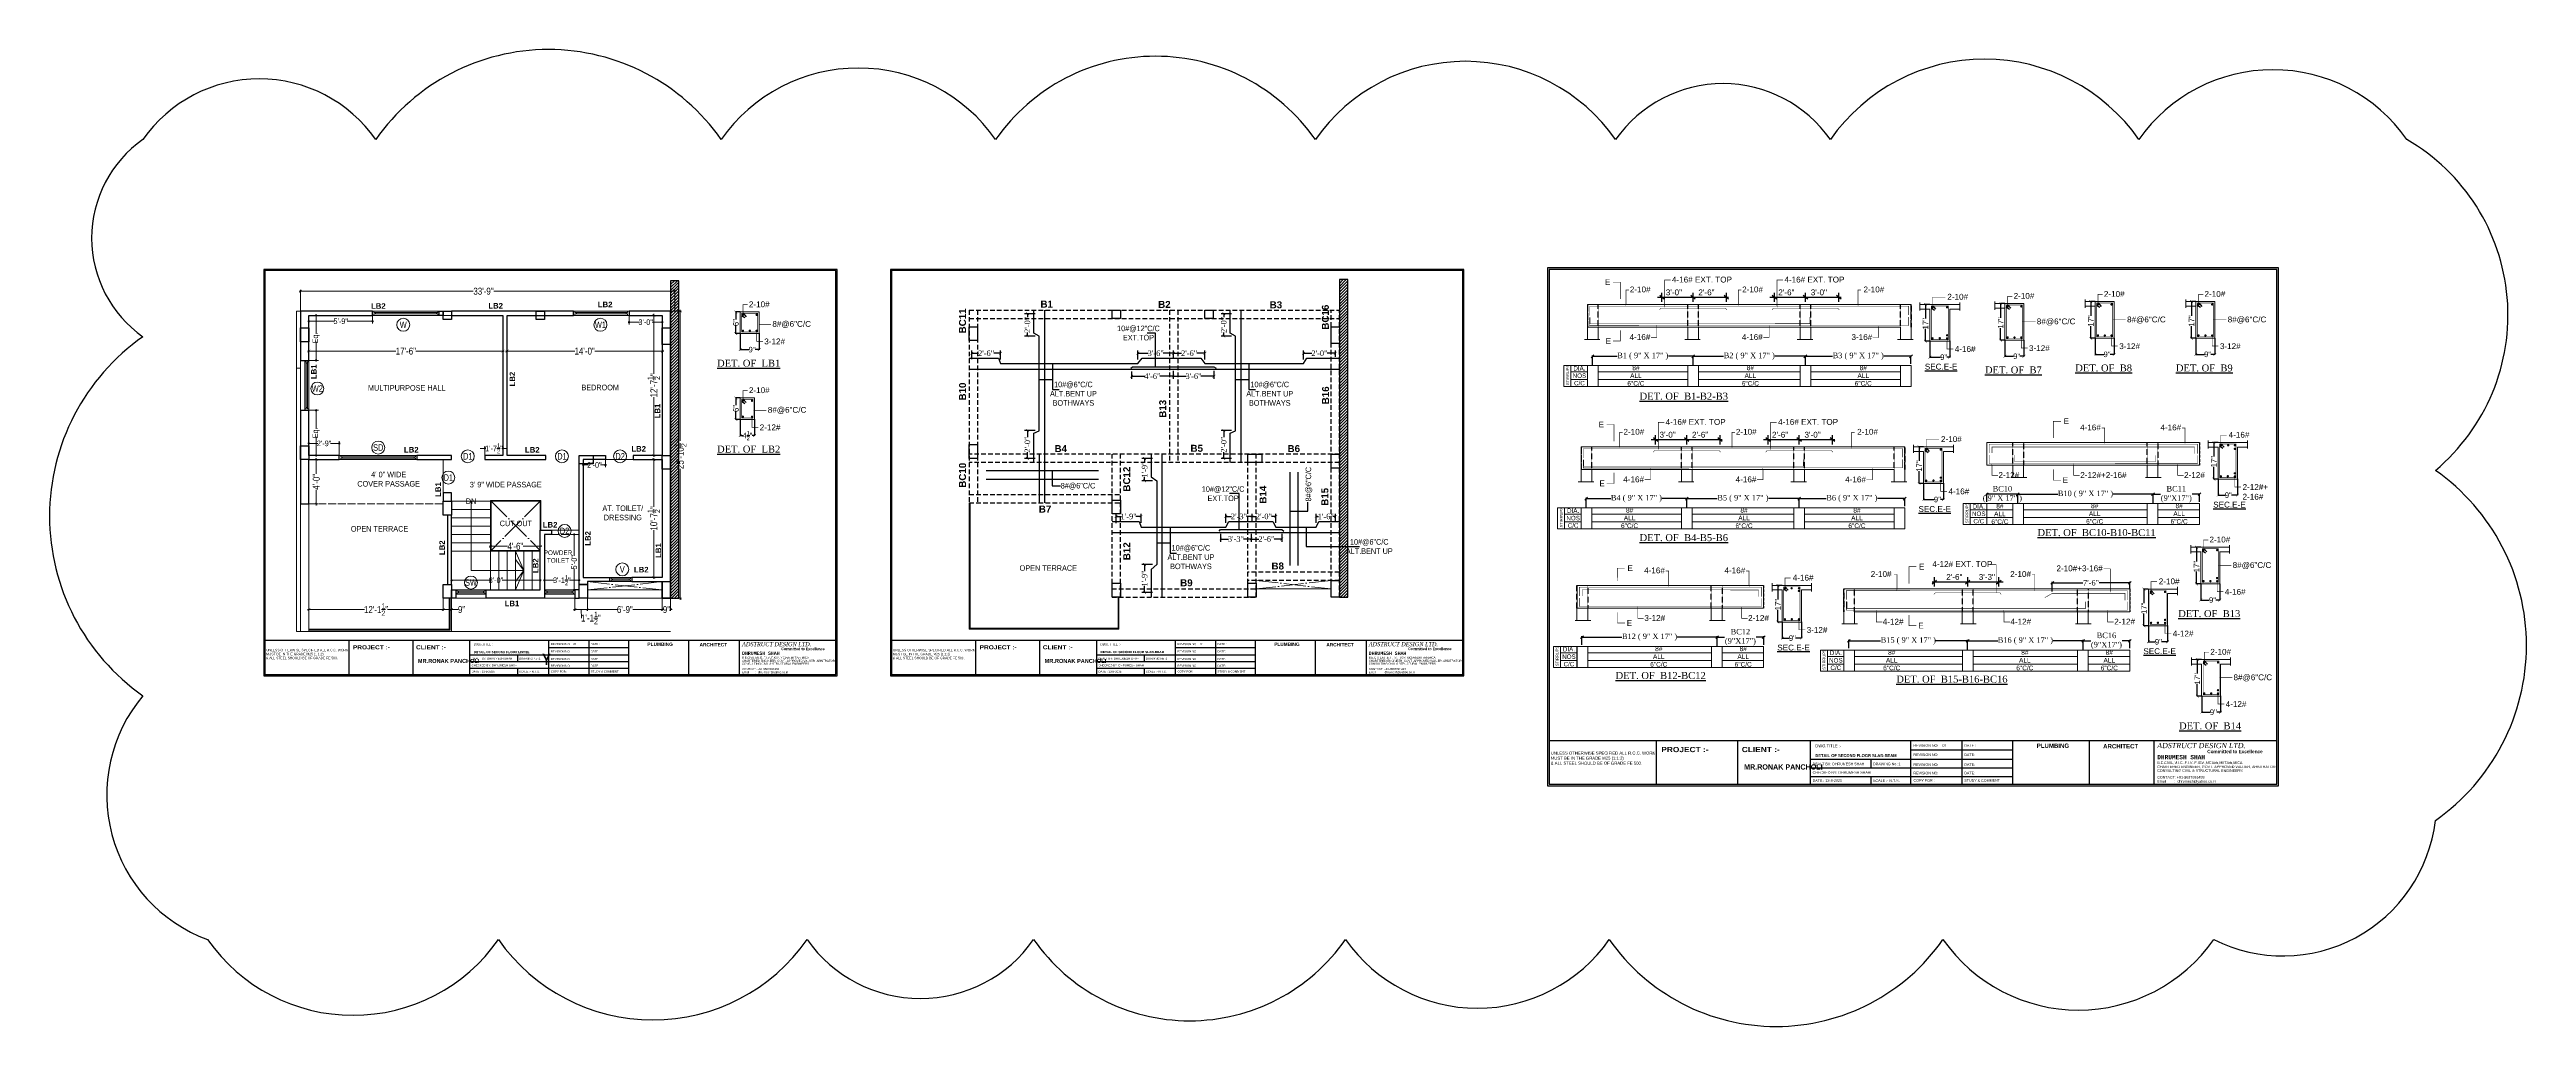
# Model space of a CAD drawing. Header units: millimetres. Extents: x 56222 to 163527, y -177397 to -121287.
# Drawn here: x 160847 to 163527, y -177397 to -176341 of the extents above; entities that cross this region are included whole.
import ezdxf

# ---------------------------------------------------------------- set-up
doc = ezdxf.new("R2010")
doc.units = ezdxf.units.MM
doc.header["$MEASUREMENT"] = 0
doc.header["$PDMODE"] = 35
for name, pattern in [('ACAD_ISO02W100', [15, 12, -3]), ('ACAD_ISO04W100', [30, 24, -3, 0, -3]), ('DASHED2', [0.375, 0.25, -0.125]), ('HIDDEN', [0.375, 0.25, -0.125])]:
    doc.linetypes.add(name, pattern=pattern)
doc.layers.get('Defpoints').update_dxf_attribs({"color": 220})
doc.layers.add('0 @ 1', color=7, linetype='Continuous')
doc.layers.add('BASE', color=2, linetype='Continuous')
for name, color, linetype, lineweight in [('BEAM', 160, 'HIDDEN', 25), ('BM', 7, 'Continuous', 18), ('COLUMN', 1, 'Continuous', 30), ('COLUMN no', 7, 'Continuous', 20), ('DIMENSION', 86, 'Continuous', 25), ('ELEVATION', 250, 'Continuous', 9), ('FIRST FLOOR', 7, 'Continuous', 9), ('FIRST FLOOR ( DIM )', 250, 'Continuous', 9), ('FIRST FLOOR ( TEXT )', 7, 'Continuous', 9), ('FIRST FLOOR_( D - W & RAILING )', 251, 'Continuous', 9), ('FIRST FLOOR_( STAIR )', 251, 'Continuous', 9), ('footing', 160, 'Continuous', 25), ('GROUND FLOOR', 7, 'Continuous', 9), ('GROUND FLOOR  ( DIM )', 7, 'Continuous', 9), ('GROUND FLOOR  ( HATCH )', 251, 'Continuous', 9), ('GROUND FLOOR ( DW_RAIL )', 7, 'Continuous', 9), ('REINFORCEMENT', 6, 'Continuous', 25), ('SECOND FLOOR', 7, 'Continuous', 9), ('SECOND FLOOR  ( PLINE )', 251, 'Continuous', 30), ('SECOND FLOOR ( DIM )', 7, 'Continuous', 9), ('SECOND FLOOR ( DW_RAIL )', 7, 'Continuous', 9), ('SECOND FLOOR ( PLine )', 7, 'Continuous', 30), ('SECOND FLOOR ( TEXT )', 7, 'Continuous', 9), ('SECTION', 7, 'Continuous', 9), ('STEEL', 181, 'Continuous', 25), ('STR.TEXT.', 1, 'Continuous', 25), ('wall', 7, 'Continuous', 30)]:
    doc.layers.add(name, color=color, linetype=linetype, lineweight=lineweight)
doc.styles.add('arial', font='GOTHIC.TTF')
doc.styles.add('Cn BT~6', font='swissc.ttf', dxfattribs={"height": 6})
doc.styles.add("Cn_BT_0'-0", font='swissc.ttf')
doc.styles.add('Cn_BT_7', font='swissc.ttf', dxfattribs={"height": 7})
doc.styles.add('Cn_BT_7½', font='swissc.ttf', dxfattribs={"height": 7.5})
doc.styles.add('Dime _ Feet only', font='arial.ttf', dxfattribs={"height": 0.23})
doc.styles.add('KATHA', font='swissc.ttf')
doc.styles.add('KIRAN', font='times.ttf')
doc.styles.add('S1', font='times.ttf', dxfattribs={"height": 6.5})
doc.styles.add('style2', font='arial.ttf', dxfattribs={"height": 6})
doc.styles.add('VINAY', font='swiss.ttf')
doc.linetypes.add('ZIGZAG', pattern='A,0.0001,-0.2,[131,ltypeshp.shx,S=0.2,R=0,X=-0.2,Y=0],-0.4,[131,ltypeshp.shx,S=0.2,R=180,X=0.2,Y=0],-0.2', length=0.8001)
doc.dimstyles.new('Brijesh (Clear)', dxfattribs={"dimtxt": 6, "dimasz": 3, "dimexe": 3, "dimexo": 4.5, "dimgap": 0.09, "dimtad": 0, "dimdec": 1, "dimzin": 3, "dimdsep": 46, "dimlunit": 4, "dimtxsty": 'KIRAN', "dimblk": 'ARCHTICK', "dimcen": 0.09, "dimclrd": 256, "dimclre": 256, "dimclrt": 7, "dimadec": 0, "dimazin": 0, "dimtfac": 0.75, "dimtdec": 1, "dimtofl": 0, "dimtmove": 1, "dimatfit": 0, "dimfxl": 1, "dimtolj": 1, "dimtzin": 0, "dimarcsym": 0})
doc.dimstyles.new('Cn BT~6', dxfattribs={"dimtxt": 0.18, "dimasz": 2.5, "dimexe": 2.5, "dimexo": 0, "dimgap": 0.09, "dimtad": 0, "dimdec": 3, "dimzin": 3, "dimdsep": 46, "dimlunit": 4, "dimtxsty": 'Cn BT~6', "dimblk": 'DOT', "dimcen": 0.09, "dimdle": 2, "dimclrd": 250, "dimclre": 250, "dimclrt": 5, "dimadec": 0, "dimazin": 0, "dimtfac": 0.75, "dimtdec": 3, "dimtofl": 0, "dimtmove": 0, "dimatfit": 3, "dimfxl": 1, "dimtolj": 1, "dimtzin": 0, "dimlwd": 15, "dimlwe": 15, "dimarcsym": 0})
doc.dimstyles.new('Cn_BT_7½', dxfattribs={"dimtxt": 9, "dimasz": 3, "dimexe": 1.5, "dimexo": 0, "dimgap": 0.09, "dimtad": 0, "dimdec": 3, "dimzin": 3, "dimdsep": 46, "dimlunit": 4, "dimtxsty": 'Cn_BT_7½', "dimblk": 'ARCHTICK', "dimcen": 0.09, "dimdle": 1.5, "dimclrd": 251, "dimclre": 251, "dimclrt": 14, "dimadec": 0, "dimazin": 0, "dimtfac": 0.75, "dimtdec": 3, "dimtofl": 0, "dimtmove": 0, "dimatfit": 3, "dimfxl": 0, "dimtolj": 1, "dimtzin": 0, "dimlwd": 15, "dimlwe": 15, "dimarcsym": 0})
doc.dimstyles.new('Dime _ Feet only', dxfattribs={"dimtxt": 0.23, "dimasz": 0.1, "dimexe": 0.1, "dimexo": 0.1, "dimgap": 0.06, "dimtad": 0, "dimlfac": 39.375, "dimrnd": 1, "dimzin": 1, "dimdsep": 46, "dimlunit": 4, "dimtxsty": 'Dime _ Feet only', "dimblk": 'ARCHTICK', "dimcen": 0, "dimdle": 0.1, "dimclrd": 256, "dimclre": 256, "dimazin": 0, "dimtfac": 1, "dimtofl": 0, "dimtmove": 0, "dimatfit": 3, "dimldrblk": 'ARCHTICK', "dimfxl": 4.5, "dimfrac": 1, "dimtolj": 1, "dimtzin": 0, "dimarcsym": 1})
doc.dimstyles.new('KIRAN', dxfattribs={"dimtxt": 4, "dimasz": 3, "dimexe": 1, "dimexo": 2, "dimgap": 1, "dimtad": 0, "dimdec": 1, "dimzin": 0, "dimdsep": 46, "dimlunit": 4, "dimtxsty": 'KIRAN', "dimblk": 'OBLIQUE', "dimcen": 6, "dimclrd": 11, "dimclre": 11, "dimclrt": 6, "dimadec": 0, "dimazin": 0, "dimtfac": 1, "dimtdec": 1, "dimtofl": 0, "dimtmove": 0, "dimatfit": 3, "dimfxl": 1, "dimtolj": 1, "dimtzin": 0, "dimarcsym": 0})

# ---------------------------------------------------------------- blocks, each defined once
blk = doc.blocks.new('_ArchTick')
at = {"color": 0, "linetype": 'ByBlock', "const_width": 0.15}
blk.add_lwpolyline([(-0.5, -0.5), (0.5, 0.5)], dxfattribs=at)
blk = doc.blocks.new('*D421')
at = {"layer": 'Defpoints', "color": 0, "transparency": 16777216}
for p in [(161519.1, -176623.7), (161514.6, -176934.2), (161529.5, -176934.2)]:
    blk.add_point(p, dxfattribs=at)
at = {"layer": 'SECOND FLOOR ( DIM )', "color": 251, "lineweight": 15, "transparency": 16777216}
for p, q in [((161519.1, -176623.7), (161531, -176623.7)), ((161529.5, -176622.2), (161529.5, -176763.8)), ((161529.5, -176935.7), (161529.5, -176794.1)), ((161514.6, -176934.2), (161531, -176934.2))]:
    blk.add_line(p, q, dxfattribs=at)
at = {"layer": 'SECOND FLOOR ( DIM )', "color": 251, "lineweight": 15, "transparency": 16777216, "xscale": 3, "yscale": 3, "zscale": 3}
for p, rotation in [((161529.5, -176623.7), 90), ((161529.5, -176934.2), 270)]:
    blk.add_blockref('_ArchTick', p, dxfattribs=dict(at, rotation=rotation))
at = {"layer": 'SECOND FLOOR ( DIM )', "color": 14, "transparency": 16777216, "insert": (161529.5, -176778.9), "char_height": 7.5, "attachment_point": 5, "rotation": 90, "style": 'Cn_BT_7½'}
blk.add_mtext('\\A1;25\'-10{\\H0.75x;\\S1/2;}"', dxfattribs=at)
blk = doc.blocks.new('*D422')
at = {"layer": 'Defpoints', "color": 0, "transparency": 16777216}
for p in [(161510.1, -176784.2), (161500.9, -176911.7), (161510.1, -176911.7)]:
    blk.add_point(p, dxfattribs=at)
at = {"layer": 'SECOND FLOOR ( DIM )', "color": 251, "lineweight": 15, "transparency": 16777216}
for p, q in [((161510.1, -176784.2), (161499.4, -176784.2)), ((161500.9, -176782.7), (161500.9, -176835.4)), ((161500.9, -176913.2), (161500.9, -176860.5)), ((161510.1, -176911.7), (161499.4, -176911.7))]:
    blk.add_line(p, q, dxfattribs=at)
at = {"layer": 'SECOND FLOOR ( DIM )', "color": 251, "lineweight": 15, "transparency": 16777216, "xscale": 3, "yscale": 3, "zscale": 3}
for p, rotation in [((161500.9, -176784.2), 90), ((161500.9, -176911.7), 270)]:
    blk.add_blockref('_ArchTick', p, dxfattribs=dict(at, rotation=rotation))
at = {"layer": 'SECOND FLOOR ( DIM )', "color": 14, "transparency": 16777216, "insert": (161500.9, -176847.9), "char_height": 7.5, "attachment_point": 5, "rotation": 90, "style": 'Cn_BT_7½'}
blk.add_mtext('\\A1;10\'-7{\\H0.75x;\\S1/2;}"', dxfattribs=at)
blk = doc.blocks.new('*D423')
at = {"layer": 'Defpoints', "color": 0, "transparency": 16777216}
for p in [(161510.1, -176628.2), (161500.9, -176779.7), (161510.1, -176779.7)]:
    blk.add_point(p, dxfattribs=at)
at = {"layer": 'SECOND FLOOR ( DIM )', "color": 251, "lineweight": 15, "transparency": 16777216}
for p, q in [((161510.1, -176628.2), (161499.4, -176628.2)), ((161500.9, -176626.7), (161500.9, -176691.4)), ((161500.9, -176781.2), (161500.9, -176716.5)), ((161510.1, -176779.7), (161499.4, -176779.7))]:
    blk.add_line(p, q, dxfattribs=at)
at = {"layer": 'SECOND FLOOR ( DIM )', "color": 251, "lineweight": 15, "transparency": 16777216, "xscale": 3, "yscale": 3, "zscale": 3}
for p, rotation in [((161500.9, -176628.2), 90), ((161500.9, -176779.7), 270)]:
    blk.add_blockref('_ArchTick', p, dxfattribs=dict(at, rotation=rotation))
at = {"layer": 'SECOND FLOOR ( DIM )', "color": 14, "transparency": 16777216, "insert": (161500.9, -176703.9), "char_height": 7.5, "attachment_point": 5, "rotation": 90, "style": 'Cn_BT_7½'}
blk.add_mtext('\\A1;12\'-7{\\H0.75x;\\S1/2;}"', dxfattribs=at)
blk = doc.blocks.new('*D424')
at = {"layer": 'Defpoints', "color": 0, "transparency": 16777216}
for p in [(161342.1, -176656.7), (161510.1, -176656.7), (161510.1, -176666.9)]:
    blk.add_point(p, dxfattribs=at)
at = {"layer": 'SECOND FLOOR ( DIM )', "color": 251, "lineweight": 15, "transparency": 16777216}
for p, q in [((161342.1, -176656.7), (161342.1, -176668.4)), ((161510.1, -176656.7), (161510.1, -176668.4)), ((161340.6, -176666.9), (161415.3, -176666.9)), ((161511.6, -176666.9), (161437, -176666.9))]:
    blk.add_line(p, q, dxfattribs=at)
at = {"layer": 'SECOND FLOOR ( DIM )', "color": 251, "lineweight": 15, "transparency": 16777216, "xscale": 3, "yscale": 3, "zscale": 3, "rotation": 180}
blk.add_blockref('_ArchTick', (161342.1, -176666.9), dxfattribs=at)
at = {"layer": 'SECOND FLOOR ( DIM )', "color": 251, "lineweight": 15, "transparency": 16777216, "xscale": 3, "yscale": 3, "zscale": 3}
blk.add_blockref('_ArchTick', (161510.1, -176666.9), dxfattribs=at)
at = {"layer": 'SECOND FLOOR ( DIM )', "color": 14, "transparency": 16777216, "insert": (161426.1, -176666.9), "char_height": 7.5, "attachment_point": 5, "style": 'Cn_BT_7½'}
blk.add_mtext('\\A1;14\'-0"', dxfattribs=at)
blk = doc.blocks.new('*D425')
at = {"layer": 'Defpoints', "color": 0, "transparency": 16777216}
for p in [(161127.6, -176656.7), (161337.6, -176656.7), (161127.6, -176666.9)]:
    blk.add_point(p, dxfattribs=at)
at = {"layer": 'SECOND FLOOR ( DIM )', "color": 251, "lineweight": 15, "transparency": 16777216}
for p, q in [((161127.6, -176656.7), (161127.6, -176668.4)), ((161337.6, -176656.7), (161337.6, -176668.4)), ((161126.1, -176666.9), (161221.8, -176666.9)), ((161339.1, -176666.9), (161243.5, -176666.9))]:
    blk.add_line(p, q, dxfattribs=at)
at = {"layer": 'SECOND FLOOR ( DIM )', "color": 251, "lineweight": 15, "transparency": 16777216, "xscale": 3, "yscale": 3, "zscale": 3, "rotation": 180}
blk.add_blockref('_ArchTick', (161127.6, -176666.9), dxfattribs=at)
at = {"layer": 'SECOND FLOOR ( DIM )', "color": 251, "lineweight": 15, "transparency": 16777216, "xscale": 3, "yscale": 3, "zscale": 3}
blk.add_blockref('_ArchTick', (161337.6, -176666.9), dxfattribs=at)
at = {"layer": 'SECOND FLOOR ( DIM )', "color": 14, "transparency": 16777216, "insert": (161232.6, -176666.9), "char_height": 7.5, "attachment_point": 5, "style": 'Cn_BT_7½'}
blk.add_mtext('\\A1;17\'-6"', dxfattribs=at)
blk = doc.blocks.new('*D426')
at = {"layer": 'Defpoints', "color": 0, "transparency": 16777216}
for p in [(161118.6, -176602.1), (161118.6, -176623.7), (161523.6, -176623.7)]:
    blk.add_point(p, dxfattribs=at)
at = {"layer": 'SECOND FLOOR ( DIM )', "color": 251, "lineweight": 15, "transparency": 16777216}
for p, q in [((161117.1, -176602.1), (161305.6, -176602.1)), ((161118.6, -176623.7), (161118.6, -176600.6)), ((161525.1, -176602.1), (161327.7, -176602.1)), ((161523.6, -176623.7), (161523.6, -176600.6))]:
    blk.add_line(p, q, dxfattribs=at)
at = {"layer": 'SECOND FLOOR ( DIM )', "color": 251, "lineweight": 15, "transparency": 16777216, "xscale": 3, "yscale": 3, "zscale": 3, "rotation": 180}
blk.add_blockref('_ArchTick', (161118.6, -176602.1), dxfattribs=at)
at = {"layer": 'SECOND FLOOR ( DIM )', "color": 251, "lineweight": 15, "transparency": 16777216, "xscale": 3, "yscale": 3, "zscale": 3}
blk.add_blockref('_ArchTick', (161523.6, -176602.1), dxfattribs=at)
at = {"layer": 'SECOND FLOOR ( DIM )', "color": 14, "transparency": 16777216, "insert": (161316.6, -176602.1), "char_height": 7.5, "attachment_point": 5, "style": 'Cn_BT_7½'}
blk.add_mtext('\\A1;33\'-9"', dxfattribs=at)
blk = doc.blocks.new('_Dot')
at = {"color": 0, "linetype": 'ByBlock', "lineweight": -2}
blk.add_line((-0.5, 0), (-1, 0), dxfattribs=at)
at = {"color": 0, "linetype": 'ByBlock', "const_width": 0.5}
blk.add_lwpolyline([(-0.25, 0, 1), (0.25, 0, 1)], format="xyb", close=True, dxfattribs=at)
blk = doc.blocks.new('*D409')
at = {"layer": 'Defpoints', "color": 0, "transparency": 16777216}
for p in [(161282.1, -176907.2), (161378.1, -176907.2), (161378.1, -176914.7)]:
    blk.add_point(p, dxfattribs=at)
at = {"layer": 'SECOND FLOOR ( DIM )', "color": 250, "lineweight": 15, "transparency": 16777216}
for p, q in [((161282.1, -176907.2), (161282.1, -176917.2)), ((161284.6, -176914.7), (161323.3, -176914.7)), ((161375.6, -176914.7), (161337, -176914.7)), ((161378.1, -176907.2), (161378.1, -176917.2))]:
    blk.add_line(p, q, dxfattribs=at)
at = {"layer": 'SECOND FLOOR ( DIM )', "color": 250, "lineweight": 15, "transparency": 16777216, "xscale": 2.5, "yscale": 2.5, "zscale": 2.5, "rotation": 180}
blk.add_blockref('_Dot', (161282.1, -176914.7), dxfattribs=at)
at = {"layer": 'SECOND FLOOR ( DIM )', "color": 250, "lineweight": 15, "transparency": 16777216, "xscale": 2.5, "yscale": 2.5, "zscale": 2.5}
blk.add_blockref('_Dot', (161378.1, -176914.7), dxfattribs=at)
at = {"layer": 'SECOND FLOOR ( DIM )', "color": 5, "transparency": 16777216, "insert": (161330.1, -176914.7), "char_height": 6, "attachment_point": 5, "style": 'Cn BT~6'}
blk.add_mtext('\\A1;8\'-0"', dxfattribs=at)
blk = doc.blocks.new('*D410')
at = {"layer": 'Defpoints', "color": 0, "transparency": 16777216}
for p in [(161324.1, -176883.2), (161378.1, -176878), (161378.1, -176883.2)]:
    blk.add_point(p, dxfattribs=at)
at = {"layer": 'SECOND FLOOR ( DIM )', "color": 251, "lineweight": 15, "transparency": 16777216}
for p, q in [((161322.6, -176878), (161342.5, -176878)), ((161324.1, -176883.2), (161324.1, -176876.5)), ((161379.6, -176878), (161359.7, -176878)), ((161378.1, -176883.2), (161378.1, -176876.5))]:
    blk.add_line(p, q, dxfattribs=at)
at = {"layer": 'SECOND FLOOR ( DIM )', "color": 251, "lineweight": 15, "transparency": 16777216, "xscale": 3, "yscale": 3, "zscale": 3, "rotation": 180}
blk.add_blockref('_ArchTick', (161324.1, -176878), dxfattribs=at)
at = {"layer": 'SECOND FLOOR ( DIM )', "color": 251, "lineweight": 15, "transparency": 16777216, "xscale": 3, "yscale": 3, "zscale": 3}
blk.add_blockref('_ArchTick', (161378.1, -176878), dxfattribs=at)
at = {"layer": 'SECOND FLOOR ( DIM )', "color": 14, "transparency": 16777216, "insert": (161351.1, -176878), "char_height": 7.5, "attachment_point": 5, "style": 'Cn_BT_7½'}
blk.add_mtext('\\A1;4\'-6"', dxfattribs=at)
blk = doc.blocks.new('*D411')
at = {"layer": 'Defpoints', "color": 0, "transparency": 16777216}
for p in [(161273.1, -176934.2), (161273.1, -176946.4), (161127.6, -176970.2)]:
    blk.add_point(p, dxfattribs=at)
at = {"layer": 'SECOND FLOOR ( DIM )', "color": 251, "lineweight": 15, "transparency": 16777216}
for p, q in [((161126.1, -176946.4), (161187.8, -176946.4)), ((161127.6, -176970.2), (161127.6, -176944.9)), ((161274.6, -176946.4), (161212.9, -176946.4)), ((161273.1, -176934.2), (161273.1, -176947.9))]:
    blk.add_line(p, q, dxfattribs=at)
at = {"layer": 'SECOND FLOOR ( DIM )', "color": 251, "lineweight": 15, "transparency": 16777216, "xscale": 3, "yscale": 3, "zscale": 3, "rotation": 180}
blk.add_blockref('_ArchTick', (161127.6, -176946.4), dxfattribs=at)
at = {"layer": 'SECOND FLOOR ( DIM )', "color": 251, "lineweight": 15, "transparency": 16777216, "xscale": 3, "yscale": 3, "zscale": 3}
blk.add_blockref('_ArchTick', (161273.1, -176946.4), dxfattribs=at)
at = {"layer": 'SECOND FLOOR ( DIM )', "color": 14, "transparency": 16777216, "insert": (161200.4, -176946.4), "char_height": 7.5, "attachment_point": 5, "style": 'Cn_BT_7½'}
blk.add_mtext('\\A1;12\'-1{\\H0.75x;\\S1/2;}"', dxfattribs=at)
blk = doc.blocks.new('*D412')
at = {"layer": 'Defpoints', "color": 0, "transparency": 16777216}
for p in [(161273.1, -176934.2), (161282.1, -176934.2), (161282.1, -176946.4)]:
    blk.add_point(p, dxfattribs=at)
at = {"layer": 'SECOND FLOOR ( DIM )', "color": 251, "lineweight": 15, "transparency": 16777216}
for p, q in [((161271.6, -176946.4), (161283.6, -176946.4)), ((161273.1, -176934.2), (161273.1, -176947.9)), ((161282.1, -176934.2), (161282.1, -176947.9)), ((161289.2, -176946.4), (161282.1, -176946.4))]:
    blk.add_line(p, q, dxfattribs=at)
at = {"layer": 'SECOND FLOOR ( DIM )', "color": 251, "lineweight": 15, "transparency": 16777216, "xscale": 3, "yscale": 3, "zscale": 3, "rotation": 180}
blk.add_blockref('_ArchTick', (161273.1, -176946.4), dxfattribs=at)
at = {"layer": 'SECOND FLOOR ( DIM )', "color": 251, "lineweight": 15, "transparency": 16777216, "xscale": 3, "yscale": 3, "zscale": 3}
blk.add_blockref('_ArchTick', (161282.1, -176946.4), dxfattribs=at)
at = {"layer": 'SECOND FLOOR ( DIM )', "color": 14, "transparency": 16777216, "insert": (161292.9, -176946.4), "char_height": 7.5, "attachment_point": 5, "style": 'Cn_BT_7½'}
blk.add_mtext('\\A1;9"', dxfattribs=at)
blk = doc.blocks.new('*D413')
at = {"layer": 'Defpoints', "color": 0, "transparency": 16777216}
for p in [(161415.6, -176934.2), (161429.1, -176934.2), (161429.1, -176946.4)]:
    blk.add_point(p, dxfattribs=at)
at = {"layer": 'SECOND FLOOR ( DIM )', "color": 251, "lineweight": 15, "transparency": 16777216}
for p, q in [((161414.1, -176946.4), (161430.6, -176946.4)), ((161415.6, -176934.2), (161415.6, -176947.9)), ((161422.4, -176946.4), (161422.6, -176955.6)), ((161429.1, -176934.2), (161429.1, -176947.9)), ((161422.6, -176955.6), (161422.8, -176955.6))]:
    blk.add_line(p, q, dxfattribs=at)
at = {"layer": 'SECOND FLOOR ( DIM )', "color": 251, "lineweight": 15, "transparency": 16777216, "xscale": 3, "yscale": 3, "zscale": 3, "rotation": 180}
blk.add_blockref('_ArchTick', (161415.6, -176946.4), dxfattribs=at)
at = {"layer": 'SECOND FLOOR ( DIM )', "color": 251, "lineweight": 15, "transparency": 16777216, "xscale": 3, "yscale": 3, "zscale": 3}
blk.add_blockref('_ArchTick', (161429.1, -176946.4), dxfattribs=at)
at = {"layer": 'SECOND FLOOR ( DIM )', "color": 14, "transparency": 16777216, "insert": (161432.8, -176955.6), "char_height": 7.5, "attachment_point": 5, "style": 'Cn_BT_7½'}
blk.add_mtext('\\A1;1\'-1{\\H0.75x;\\S1/2;}"', dxfattribs=at)
blk = doc.blocks.new('*D414')
at = {"layer": 'Defpoints', "color": 0, "transparency": 16777216}
for p in [(161429.1, -176934.2), (161510.1, -176934.2), (161510.1, -176946.4)]:
    blk.add_point(p, dxfattribs=at)
at = {"layer": 'SECOND FLOOR ( DIM )', "color": 251, "lineweight": 15, "transparency": 16777216}
for p, q in [((161427.6, -176946.4), (161461.1, -176946.4)), ((161429.1, -176934.2), (161429.1, -176947.9)), ((161511.6, -176946.4), (161478.1, -176946.4)), ((161510.1, -176934.2), (161510.1, -176947.9))]:
    blk.add_line(p, q, dxfattribs=at)
at = {"layer": 'SECOND FLOOR ( DIM )', "color": 251, "lineweight": 15, "transparency": 16777216, "xscale": 3, "yscale": 3, "zscale": 3, "rotation": 180}
blk.add_blockref('_ArchTick', (161429.1, -176946.4), dxfattribs=at)
at = {"layer": 'SECOND FLOOR ( DIM )', "color": 251, "lineweight": 15, "transparency": 16777216, "xscale": 3, "yscale": 3, "zscale": 3}
blk.add_blockref('_ArchTick', (161510.1, -176946.4), dxfattribs=at)
at = {"layer": 'SECOND FLOOR ( DIM )', "color": 14, "transparency": 16777216, "insert": (161469.6, -176946.4), "char_height": 7.5, "attachment_point": 5, "style": 'Cn_BT_7½'}
blk.add_mtext('\\A1;6\'-9"', dxfattribs=at)
blk = doc.blocks.new('*D415')
at = {"layer": 'Defpoints', "color": 0, "transparency": 16777216}
for p in [(161510.1, -176934.2), (161519.1, -176934.2), (161519.1, -176946.4)]:
    blk.add_point(p, dxfattribs=at)
at = {"layer": 'SECOND FLOOR ( DIM )', "color": 251, "lineweight": 15, "transparency": 16777216}
for p, q in [((161508.6, -176946.4), (161511, -176946.4)), ((161510.1, -176934.2), (161510.1, -176947.9)), ((161520.6, -176946.4), (161518.3, -176946.4)), ((161519.1, -176934.2), (161519.1, -176947.9))]:
    blk.add_line(p, q, dxfattribs=at)
at = {"layer": 'SECOND FLOOR ( DIM )', "color": 251, "lineweight": 15, "transparency": 16777216, "xscale": 3, "yscale": 3, "zscale": 3, "rotation": 180}
blk.add_blockref('_ArchTick', (161510.1, -176946.4), dxfattribs=at)
at = {"layer": 'SECOND FLOOR ( DIM )', "color": 251, "lineweight": 15, "transparency": 16777216, "xscale": 3, "yscale": 3, "zscale": 3}
blk.add_blockref('_ArchTick', (161519.1, -176946.4), dxfattribs=at)
at = {"layer": 'SECOND FLOOR ( DIM )', "color": 14, "transparency": 16777216, "insert": (161514.6, -176946.4), "char_height": 7.5, "attachment_point": 5, "style": 'Cn_BT_7½'}
blk.add_mtext('\\A1;9"', dxfattribs=at)
blk = doc.blocks.new('*D416')
at = {"layer": 'Defpoints', "color": 0, "transparency": 16777216}
for p in [(161127.6, -176784.2), (161127.6, -176832.2), (161135.7, -176832.2)]:
    blk.add_point(p, dxfattribs=at)
at = {"layer": 'SECOND FLOOR ( DIM )', "color": 251, "lineweight": 15, "transparency": 16777216}
for p, q in [((161127.6, -176784.2), (161137.2, -176784.2)), ((161135.7, -176782.7), (161135.7, -176799.6)), ((161135.7, -176833.7), (161135.7, -176816.8)), ((161127.6, -176832.2), (161137.2, -176832.2))]:
    blk.add_line(p, q, dxfattribs=at)
at = {"layer": 'SECOND FLOOR ( DIM )', "color": 251, "lineweight": 15, "transparency": 16777216, "xscale": 3, "yscale": 3, "zscale": 3}
for p, rotation in [((161135.7, -176784.2), 90), ((161135.7, -176832.2), 270)]:
    blk.add_blockref('_ArchTick', p, dxfattribs=dict(at, rotation=rotation))
at = {"layer": 'SECOND FLOOR ( DIM )', "color": 14, "transparency": 16777216, "insert": (161135.7, -176808.2), "char_height": 7.5, "attachment_point": 5, "rotation": 90, "style": 'Cn_BT_7½'}
blk.add_mtext('\\A1;4\'-0"', dxfattribs=at)
blk = doc.blocks.new('*D417')
at = {"layer": 'Defpoints', "color": 0, "transparency": 16777216}
for p in [(161318.1, -176772.1), (161318.1, -176779.7), (161337.6, -176779.7)]:
    blk.add_point(p, dxfattribs=at)
at = {"layer": 'SECOND FLOOR ( DIM )', "color": 250, "lineweight": 15, "transparency": 16777216}
for p, q in [((161315.6, -176772.1), (161313.1, -176772.1)), ((161318.1, -176779.7), (161318.1, -176769.6)), ((161337.6, -176779.7), (161337.6, -176769.6)), ((161340.1, -176772.1), (161342.6, -176772.1))]:
    blk.add_line(p, q, dxfattribs=at)
at = {"layer": 'SECOND FLOOR ( DIM )', "color": 250, "lineweight": 15, "transparency": 16777216, "xscale": 2.5, "yscale": 2.5, "zscale": 2.5}
blk.add_blockref('_Dot', (161318.1, -176772.1), dxfattribs=at)
at = {"layer": 'SECOND FLOOR ( DIM )', "color": 250, "lineweight": 15, "transparency": 16777216, "xscale": 2.5, "yscale": 2.5, "zscale": 2.5, "rotation": 180}
blk.add_blockref('_Dot', (161337.6, -176772.1), dxfattribs=at)
at = {"layer": 'SECOND FLOOR ( DIM )', "color": 5, "transparency": 16777216, "insert": (161327.9, -176772.1), "char_height": 6, "attachment_point": 5, "style": 'Cn BT~6'}
blk.add_mtext('\\A1;1\'-7{\\H0.75x;\\S1/2;}"', dxfattribs=at)
blk = doc.blocks.new('*D418')
at = {"layer": 'Defpoints', "color": 0, "transparency": 16777216}
for p in [(161382.6, -176907.2), (161420.1, -176907.2), (161420.1, -176914.7)]:
    blk.add_point(p, dxfattribs=at)
at = {"layer": 'SECOND FLOOR ( DIM )', "color": 250, "lineweight": 15, "transparency": 16777216}
for p, q in [((161382.6, -176907.2), (161382.6, -176917.2)), ((161385.1, -176914.7), (161393.2, -176914.7)), ((161417.6, -176914.7), (161409.6, -176914.7)), ((161420.1, -176907.2), (161420.1, -176917.2))]:
    blk.add_line(p, q, dxfattribs=at)
at = {"layer": 'SECOND FLOOR ( DIM )', "color": 250, "lineweight": 15, "transparency": 16777216, "xscale": 2.5, "yscale": 2.5, "zscale": 2.5, "rotation": 180}
blk.add_blockref('_Dot', (161382.6, -176914.7), dxfattribs=at)
at = {"layer": 'SECOND FLOOR ( DIM )', "color": 250, "lineweight": 15, "transparency": 16777216, "xscale": 2.5, "yscale": 2.5, "zscale": 2.5}
blk.add_blockref('_Dot', (161420.1, -176914.7), dxfattribs=at)
at = {"layer": 'SECOND FLOOR ( DIM )', "color": 5, "transparency": 16777216, "insert": (161401.4, -176914.7), "char_height": 6, "attachment_point": 5, "style": 'Cn BT~6'}
blk.add_mtext('\\A1;3\'-1{\\H0.75x;\\S1/2;}"', dxfattribs=at)
blk = doc.blocks.new('*D419')
at = {"layer": 'Defpoints', "color": 0, "transparency": 16777216}
for p in [(161414.7, -176865.2), (161420.1, -176865.2), (161420.1, -176925.2)]:
    blk.add_point(p, dxfattribs=at)
at = {"layer": 'SECOND FLOOR ( DIM )', "color": 250, "lineweight": 15, "transparency": 16777216}
for p, q in [((161420.1, -176865.2), (161412.2, -176865.2)), ((161414.7, -176867.7), (161414.7, -176888.3)), ((161414.7, -176922.7), (161414.7, -176902)), ((161420.1, -176925.2), (161412.2, -176925.2))]:
    blk.add_line(p, q, dxfattribs=at)
at = {"layer": 'SECOND FLOOR ( DIM )', "color": 250, "lineweight": 15, "transparency": 16777216, "xscale": 2.5, "yscale": 2.5, "zscale": 2.5}
for p, rotation in [((161414.7, -176865.2), 90), ((161414.7, -176925.2), 270)]:
    blk.add_blockref('_Dot', p, dxfattribs=dict(at, rotation=rotation))
at = {"layer": 'SECOND FLOOR ( DIM )', "color": 5, "transparency": 16777216, "insert": (161414.7, -176895.2), "char_height": 6, "attachment_point": 5, "rotation": 90, "style": 'Cn BT~6'}
blk.add_mtext('\\A1;5\'-0"', dxfattribs=at)
blk = doc.blocks.new('*D420')
at = {"layer": 'Defpoints', "color": 0, "transparency": 16777216}
for p in [(161127.6, -176779.7), (161160.6, -176766.7), (161160.6, -176779.7)]:
    blk.add_point(p, dxfattribs=at)
at = {"layer": 'ELEVATION', "color": 250, "lineweight": 15, "transparency": 16777216}
for p, q in [((161127.6, -176779.7), (161127.6, -176764.2)), ((161130.1, -176766.7), (161137.3, -176766.7)), ((161158.1, -176766.7), (161150.9, -176766.7)), ((161160.6, -176779.7), (161160.6, -176764.2))]:
    blk.add_line(p, q, dxfattribs=at)
at = {"layer": 'ELEVATION', "color": 250, "lineweight": 15, "transparency": 16777216, "xscale": 2.5, "yscale": 2.5, "zscale": 2.5, "rotation": 180}
blk.add_blockref('_Dot', (161127.6, -176766.7), dxfattribs=at)
at = {"layer": 'ELEVATION', "color": 250, "lineweight": 15, "transparency": 16777216, "xscale": 2.5, "yscale": 2.5, "zscale": 2.5}
blk.add_blockref('_Dot', (161160.6, -176766.7), dxfattribs=at)
at = {"layer": 'ELEVATION', "color": 5, "transparency": 16777216, "insert": (161144.1, -176766.7), "char_height": 6, "attachment_point": 5, "style": 'Cn BT~6'}
blk.add_mtext('\\A1;2\'-9"', dxfattribs=at)
blk = doc.blocks.new('*D404')
at = {"layer": 'Defpoints', "color": 0, "transparency": 16777216}
for p in [(161424.6, -176784.2), (161448.6, -176784.2), (161448.6, -176790)]:
    blk.add_point(p, dxfattribs=at)
at = {"layer": 'SECOND FLOOR ( DIM )', "color": 250, "lineweight": 15, "transparency": 16777216}
for p, q in [((161424.6, -176784.2), (161424.6, -176792.5)), ((161427.1, -176790), (161429.8, -176790)), ((161446.1, -176790), (161443.4, -176790)), ((161448.6, -176784.2), (161448.6, -176792.5))]:
    blk.add_line(p, q, dxfattribs=at)
at = {"layer": 'SECOND FLOOR ( DIM )', "color": 250, "lineweight": 15, "transparency": 16777216, "xscale": 2.5, "yscale": 2.5, "zscale": 2.5, "rotation": 180}
blk.add_blockref('_Dot', (161424.6, -176790), dxfattribs=at)
at = {"layer": 'SECOND FLOOR ( DIM )', "color": 250, "lineweight": 15, "transparency": 16777216, "xscale": 2.5, "yscale": 2.5, "zscale": 2.5}
blk.add_blockref('_Dot', (161448.6, -176790), dxfattribs=at)
at = {"layer": 'SECOND FLOOR ( DIM )', "color": 5, "transparency": 16777216, "insert": (161436.6, -176790), "char_height": 6, "attachment_point": 5, "style": 'Cn BT~6'}
blk.add_mtext('\\A1;2\'-0"', dxfattribs=at)
blk = doc.blocks.new('*D405')
at = {"layer": 'Defpoints', "color": 0, "transparency": 16777216}
for p in [(161127.6, -176628.2), (161127.6, -176676.9), (161135.5, -176676.9)]:
    blk.add_point(p, dxfattribs=at)
at = {"layer": 'FIRST FLOOR ( DIM )', "color": 250, "lineweight": 15, "transparency": 16777216}
for p, q in [((161127.6, -176628.2), (161138, -176628.2)), ((161135.5, -176630.7), (161135.5, -176648.2)), ((161127.6, -176676.9), (161138, -176676.9)), ((161135.5, -176674.4), (161135.5, -176656.9))]:
    blk.add_line(p, q, dxfattribs=at)
at = {"layer": 'FIRST FLOOR ( DIM )', "color": 250, "lineweight": 15, "transparency": 16777216, "xscale": 2.5, "yscale": 2.5, "zscale": 2.5}
for p, rotation in [((161135.5, -176628.2), 90), ((161135.5, -176676.9), 270)]:
    blk.add_blockref('_Dot', p, dxfattribs=dict(at, rotation=rotation))
at = {"layer": 'FIRST FLOOR ( DIM )', "color": 5, "transparency": 16777216, "insert": (161135.5, -176652.6), "char_height": 6, "attachment_point": 5, "rotation": 90, "style": 'Cn BT~6'}
blk.add_mtext('\\A1;Eq.', dxfattribs=at)
blk = doc.blocks.new('*D406')
at = {"layer": 'Defpoints', "color": 0, "transparency": 16777216}
for p in [(161127.6, -176730.9), (161127.6, -176779.7), (161135.5, -176779.7)]:
    blk.add_point(p, dxfattribs=at)
at = {"layer": 'FIRST FLOOR ( DIM )', "color": 250, "lineweight": 15, "transparency": 16777216}
for p, q in [((161127.6, -176730.9), (161138, -176730.9)), ((161135.5, -176733.4), (161135.5, -176751)), ((161135.5, -176777.2), (161135.5, -176759.7)), ((161127.6, -176779.7), (161138, -176779.7))]:
    blk.add_line(p, q, dxfattribs=at)
at = {"layer": 'FIRST FLOOR ( DIM )', "color": 250, "lineweight": 15, "transparency": 16777216, "xscale": 2.5, "yscale": 2.5, "zscale": 2.5}
for p, rotation in [((161135.5, -176730.9), 90), ((161135.5, -176779.7), 270)]:
    blk.add_blockref('_Dot', p, dxfattribs=dict(at, rotation=rotation))
at = {"layer": 'FIRST FLOOR ( DIM )', "color": 5, "transparency": 16777216, "insert": (161135.5, -176755.3), "char_height": 6, "attachment_point": 5, "rotation": 90, "style": 'Cn BT~6'}
blk.add_mtext('\\A1;Eq.', dxfattribs=at)
blk = doc.blocks.new('*D407')
at = {"layer": 'Defpoints', "color": 0, "transparency": 16777216}
for p in [(161127.6, -176628.2), (161196.6, -176628.2), (161196.6, -176634.6)]:
    blk.add_point(p, dxfattribs=at)
at = {"layer": 'FIRST FLOOR ( DIM )', "color": 250, "lineweight": 15, "transparency": 16777216}
for p, q in [((161127.6, -176628.2), (161127.6, -176637.1)), ((161196.6, -176628.2), (161196.6, -176637.1)), ((161130.1, -176634.6), (161155.3, -176634.6)), ((161194.1, -176634.6), (161169, -176634.6))]:
    blk.add_line(p, q, dxfattribs=at)
at = {"layer": 'FIRST FLOOR ( DIM )', "color": 250, "lineweight": 15, "transparency": 16777216, "xscale": 2.5, "yscale": 2.5, "zscale": 2.5, "rotation": 180}
blk.add_blockref('_Dot', (161127.6, -176634.6), dxfattribs=at)
at = {"layer": 'FIRST FLOOR ( DIM )', "color": 250, "lineweight": 15, "transparency": 16777216, "xscale": 2.5, "yscale": 2.5, "zscale": 2.5}
blk.add_blockref('_Dot', (161196.6, -176634.6), dxfattribs=at)
at = {"layer": 'FIRST FLOOR ( DIM )', "color": 5, "transparency": 16777216, "insert": (161162.1, -176634.6), "char_height": 6, "attachment_point": 5, "style": 'Cn BT~6'}
blk.add_mtext('\\A1;5\'-9"', dxfattribs=at)
blk = doc.blocks.new('*D408')
at = {"layer": 'Defpoints', "color": 0, "transparency": 16777216}
for p in [(161474.1, -176628.2), (161510.1, -176628.2), (161510.1, -176635.6)]:
    blk.add_point(p, dxfattribs=at)
at = {"layer": 'FIRST FLOOR ( DIM )', "color": 250, "lineweight": 15, "transparency": 16777216}
for p, q in [((161474.1, -176628.2), (161474.1, -176638.1)), ((161510.1, -176628.2), (161510.1, -176638.1)), ((161476.6, -176635.6), (161485.3, -176635.6)), ((161507.6, -176635.6), (161499, -176635.6))]:
    blk.add_line(p, q, dxfattribs=at)
at = {"layer": 'FIRST FLOOR ( DIM )', "color": 250, "lineweight": 15, "transparency": 16777216, "xscale": 2.5, "yscale": 2.5, "zscale": 2.5, "rotation": 180}
blk.add_blockref('_Dot', (161474.1, -176635.6), dxfattribs=at)
at = {"layer": 'FIRST FLOOR ( DIM )', "color": 250, "lineweight": 15, "transparency": 16777216, "xscale": 2.5, "yscale": 2.5, "zscale": 2.5}
blk.add_blockref('_Dot', (161510.1, -176635.6), dxfattribs=at)
at = {"layer": 'FIRST FLOOR ( DIM )', "color": 5, "transparency": 16777216, "insert": (161492.1, -176635.6), "char_height": 6, "attachment_point": 5, "style": 'Cn BT~6'}
blk.add_mtext('\\A1;3\'-0"', dxfattribs=at)
blk = doc.blocks.new('*D427')
at = {"layer": 'Defpoints', "color": 0, "transparency": 16777216}
for p in [(161594.5, -176624.5), (161589.7, -176647.9), (161594.5, -176647.9)]:
    blk.add_point(p, dxfattribs=at)
at = {"layer": 'DIMENSION', "lineweight": -2, "transparency": 16777216}
for p, q in [((161594.4, -176624.5), (161589.6, -176624.5)), ((161589.7, -176624.4), (161589.7, -176632.5)), ((161594.4, -176647.9), (161589.6, -176647.9)), ((161589.7, -176648), (161589.7, -176639.5))]:
    blk.add_line(p, q, dxfattribs=at)
at = {"layer": 'DIMENSION', "lineweight": -2, "transparency": 16777216, "xscale": 3, "yscale": 3, "zscale": 3}
for p, rotation in [((161589.7, -176624.5), 90), ((161589.7, -176647.9), 270)]:
    blk.add_blockref('_ArchTick', p, dxfattribs=dict(at, rotation=rotation))
at = {"layer": 'DIMENSION', "color": 0, "transparency": 16777216, "insert": (161589.7, -176636), "char_height": 0.23, "attachment_point": 5, "rotation": 90, "style": 'Dime _ Feet only'}
blk.add_mtext('\\A1;{\\H26.09x;6"}', dxfattribs=at)
blk = doc.blocks.new('*D428')
at = {"layer": 'Defpoints', "color": 0, "transparency": 16777216}
for p in [(161594.5, -176647.9), (161615, -176647.5), (161615, -176665.3)]:
    blk.add_point(p, dxfattribs=at)
at = {"layer": 'DIMENSION', "lineweight": -2, "transparency": 16777216}
for p, q in [((161594.5, -176648), (161594.5, -176665.4)), ((161615, -176647.6), (161615, -176665.4)), ((161594.4, -176665.3), (161603.7, -176665.3)), ((161615.1, -176665.3), (161610.7, -176665.3))]:
    blk.add_line(p, q, dxfattribs=at)
at = {"layer": 'DIMENSION', "lineweight": -2, "transparency": 16777216, "xscale": 3, "yscale": 3, "zscale": 3, "rotation": 180}
blk.add_blockref('_ArchTick', (161594.5, -176665.3), dxfattribs=at)
at = {"layer": 'DIMENSION', "lineweight": -2, "transparency": 16777216, "xscale": 3, "yscale": 3, "zscale": 3}
blk.add_blockref('_ArchTick', (161615, -176665.3), dxfattribs=at)
at = {"layer": 'DIMENSION', "color": 0, "transparency": 16777216, "insert": (161607.2, -176665.3), "char_height": 0.23, "attachment_point": 5, "style": 'Dime _ Feet only'}
blk.add_mtext('\\A1;{\\H26.09x;9"}', dxfattribs=at)
blk = doc.blocks.new('*D429')
at = {"layer": 'Defpoints', "color": 0, "transparency": 16777216}
for p in [(161594.5, -176717.5), (161589.7, -176740.8), (161594.5, -176740.8)]:
    blk.add_point(p, dxfattribs=at)
at = {"layer": 'DIMENSION', "lineweight": -2, "transparency": 16777216}
for p, q in [((161594.4, -176717.5), (161589.6, -176717.5)), ((161589.7, -176717.4), (161589.7, -176725.4)), ((161589.7, -176740.9), (161589.7, -176732.5)), ((161594.4, -176740.8), (161589.6, -176740.8))]:
    blk.add_line(p, q, dxfattribs=at)
at = {"layer": 'DIMENSION', "lineweight": -2, "transparency": 16777216, "xscale": 3, "yscale": 3, "zscale": 3}
for p, rotation in [((161589.7, -176717.5), 90), ((161589.7, -176740.8), 270)]:
    blk.add_blockref('_ArchTick', p, dxfattribs=dict(at, rotation=rotation))
at = {"layer": 'DIMENSION', "color": 0, "transparency": 16777216, "insert": (161589.7, -176728.9), "char_height": 0.23, "attachment_point": 5, "rotation": 90, "style": 'Dime _ Feet only'}
blk.add_mtext('\\A1;{\\H26.09x;6"}', dxfattribs=at)
blk = doc.blocks.new('*D430')
at = {"layer": 'Defpoints', "color": 0, "transparency": 16777216}
for p in [(161594.5, -176740.8), (161610, -176740.4), (161610, -176758.2)]:
    blk.add_point(p, dxfattribs=at)
at = {"layer": 'DIMENSION', "lineweight": -2, "transparency": 16777216}
for p, q in [((161594.4, -176758.2), (161597.1, -176758.2)), ((161594.5, -176740.9), (161594.5, -176758.3)), ((161610.1, -176758.2), (161607.4, -176758.2)), ((161610, -176740.5), (161610, -176758.3))]:
    blk.add_line(p, q, dxfattribs=at)
at = {"layer": 'DIMENSION', "lineweight": -2, "transparency": 16777216, "xscale": 3, "yscale": 3, "zscale": 3, "rotation": 180}
blk.add_blockref('_ArchTick', (161594.5, -176758.2), dxfattribs=at)
at = {"layer": 'DIMENSION', "lineweight": -2, "transparency": 16777216, "xscale": 3, "yscale": 3, "zscale": 3}
blk.add_blockref('_ArchTick', (161610, -176758.2), dxfattribs=at)
at = {"layer": 'DIMENSION', "color": 0, "transparency": 16777216, "insert": (161602.2, -176758.2), "char_height": 0.23, "attachment_point": 5, "style": 'Dime _ Feet only'}
blk.add_mtext('\\A1;{\\H26.09x;4\\H0.7x;\\S1/2;\\H1.42857x;"}', dxfattribs=at)
blk = doc.blocks.new('*D431')
at = {"layer": 'Defpoints', "color": 0, "transparency": 16777216}
for p in [(161905.2, -176752.9), (161918, -176752.9), (161918, -176783.1)]:
    blk.add_point(p, dxfattribs=at)
at = {"layer": 'REINFORCEMENT', "lineweight": -2, "transparency": 16777216}
for p, q in [((161913.5, -176752.9), (161902.2, -176752.9)), ((161905.2, -176752.9), (161905.2, -176759.8)), ((161913.5, -176783.1), (161902.2, -176783.1)), ((161905.2, -176783.1), (161905.2, -176776.2))]:
    blk.add_line(p, q, dxfattribs=at)
at = {"layer": 'REINFORCEMENT', "lineweight": -2, "transparency": 16777216, "xscale": 3, "yscale": 3, "zscale": 3}
for p, rotation in [((161905.2, -176752.9), 90), ((161905.2, -176783.1), 270)]:
    blk.add_blockref('_ArchTick', p, dxfattribs=dict(at, rotation=rotation))
at = {"layer": 'REINFORCEMENT', "color": 7, "transparency": 16777216, "insert": (161905.2, -176768), "char_height": 6, "attachment_point": 5, "rotation": 90, "style": 'KIRAN'}
blk.add_mtext('\\A1;2\'-0"', dxfattribs=at)
blk = doc.blocks.new('*D432')
at = {"layer": 'Defpoints', "color": 0, "transparency": 16777216}
for p in [(161905.2, -176626.4), (161918, -176626.4), (161918, -176650.6)]:
    blk.add_point(p, dxfattribs=at)
at = {"layer": 'REINFORCEMENT', "lineweight": -2, "transparency": 16777216}
for p, q in [((161913.5, -176626.4), (161902.2, -176626.4)), ((161905.2, -176626.4), (161905.2, -176630.3)), ((161913.5, -176650.6), (161902.2, -176650.6)), ((161905.2, -176650.6), (161905.2, -176646.7))]:
    blk.add_line(p, q, dxfattribs=at)
at = {"layer": 'REINFORCEMENT', "lineweight": -2, "transparency": 16777216, "xscale": 3, "yscale": 3, "zscale": 3}
for p, rotation in [((161905.2, -176626.4), 90), ((161905.2, -176650.6), 270)]:
    blk.add_blockref('_ArchTick', p, dxfattribs=dict(at, rotation=rotation))
at = {"layer": 'REINFORCEMENT', "color": 7, "transparency": 16777216, "insert": (161905.2, -176638.5), "char_height": 6, "attachment_point": 5, "rotation": 90, "style": 'KIRAN'}
blk.add_mtext('\\A1;2\'-0"', dxfattribs=at)
blk = doc.blocks.new('*D433')
at = {"layer": 'Defpoints', "color": 0, "transparency": 16777216}
for p in [(162117.7, -176752.9), (162130.5, -176752.9), (162130.5, -176783.1)]:
    blk.add_point(p, dxfattribs=at)
at = {"layer": 'REINFORCEMENT', "lineweight": -2, "transparency": 16777216}
for p, q in [((162126, -176752.9), (162114.7, -176752.9)), ((162117.7, -176752.9), (162117.7, -176759.8)), ((162126, -176783.1), (162114.7, -176783.1)), ((162117.7, -176783.1), (162117.7, -176776.2))]:
    blk.add_line(p, q, dxfattribs=at)
at = {"layer": 'REINFORCEMENT', "lineweight": -2, "transparency": 16777216, "xscale": 3, "yscale": 3, "zscale": 3}
for p, rotation in [((162117.7, -176752.9), 90), ((162117.7, -176783.1), 270)]:
    blk.add_blockref('_ArchTick', p, dxfattribs=dict(at, rotation=rotation))
at = {"layer": 'REINFORCEMENT', "color": 7, "transparency": 16777216, "insert": (162117.7, -176768), "char_height": 6, "attachment_point": 5, "rotation": 90, "style": 'KIRAN'}
blk.add_mtext('\\A1;2\'-0"', dxfattribs=at)
blk = doc.blocks.new('*D434')
at = {"layer": 'Defpoints', "color": 0, "transparency": 16777216}
for p in [(162117.7, -176626.4), (162130.5, -176626.4), (162130.5, -176650.6)]:
    blk.add_point(p, dxfattribs=at)
at = {"layer": 'REINFORCEMENT', "lineweight": -2, "transparency": 16777216}
for p, q in [((162126, -176626.4), (162114.7, -176626.4)), ((162117.7, -176626.4), (162117.7, -176630.3)), ((162126, -176650.6), (162114.7, -176650.6)), ((162117.7, -176650.6), (162117.7, -176646.7))]:
    blk.add_line(p, q, dxfattribs=at)
at = {"layer": 'REINFORCEMENT', "lineweight": -2, "transparency": 16777216, "xscale": 3, "yscale": 3, "zscale": 3}
for p, rotation in [((162117.7, -176626.4), 90), ((162117.7, -176650.6), 270)]:
    blk.add_blockref('_ArchTick', p, dxfattribs=dict(at, rotation=rotation))
at = {"layer": 'REINFORCEMENT', "color": 7, "transparency": 16777216, "insert": (162117.7, -176638.5), "char_height": 6, "attachment_point": 5, "rotation": 90, "style": 'KIRAN'}
blk.add_mtext('\\A1;2\'-0"', dxfattribs=at)
blk = doc.blocks.new('*D435')
at = {"layer": 'Defpoints', "color": 0, "transparency": 16777216}
for p in [(161845, -176680), (161876.1, -176669.2), (161876.1, -176680.4)]:
    blk.add_point(p, dxfattribs=at)
at = {"layer": 'REINFORCEMENT', "lineweight": -2, "transparency": 16777216}
for p, q in [((161845, -176675.5), (161845, -176666.2)), ((161845, -176669.2), (161852.3, -176669.2)), ((161876.1, -176669.2), (161868.8, -176669.2)), ((161876.1, -176675.9), (161876.1, -176666.2))]:
    blk.add_line(p, q, dxfattribs=at)
at = {"layer": 'REINFORCEMENT', "lineweight": -2, "transparency": 16777216, "xscale": 3, "yscale": 3, "zscale": 3, "rotation": 180}
blk.add_blockref('_ArchTick', (161845, -176669.2), dxfattribs=at)
at = {"layer": 'REINFORCEMENT', "lineweight": -2, "transparency": 16777216, "xscale": 3, "yscale": 3, "zscale": 3}
blk.add_blockref('_ArchTick', (161876.1, -176669.2), dxfattribs=at)
at = {"layer": 'REINFORCEMENT', "color": 7, "transparency": 16777216, "insert": (161860.5, -176669.2), "char_height": 6, "attachment_point": 5, "style": 'KIRAN'}
blk.add_mtext('\\A1;2\'-6"', dxfattribs=at)
blk = doc.blocks.new('*D436')
at = {"layer": 'Defpoints', "color": 0, "transparency": 16777216}
for p in [(162024.7, -176680.4), (162063.3, -176669.2), (162063.3, -176679.3)]:
    blk.add_point(p, dxfattribs=at)
at = {"layer": 'REINFORCEMENT', "lineweight": -2, "transparency": 16777216}
for p, q in [((162024.7, -176675.9), (162024.7, -176666.2)), ((162024.7, -176669.2), (162035.9, -176669.2)), ((162063.3, -176669.2), (162052.1, -176669.2)), ((162063.3, -176674.8), (162063.3, -176666.2))]:
    blk.add_line(p, q, dxfattribs=at)
at = {"layer": 'REINFORCEMENT', "lineweight": -2, "transparency": 16777216, "xscale": 3, "yscale": 3, "zscale": 3, "rotation": 180}
blk.add_blockref('_ArchTick', (162024.7, -176669.2), dxfattribs=at)
at = {"layer": 'REINFORCEMENT', "lineweight": -2, "transparency": 16777216, "xscale": 3, "yscale": 3, "zscale": 3}
blk.add_blockref('_ArchTick', (162063.3, -176669.2), dxfattribs=at)
at = {"layer": 'REINFORCEMENT', "color": 7, "transparency": 16777216, "insert": (162044, -176669.2), "char_height": 6, "attachment_point": 5, "style": 'KIRAN'}
blk.add_mtext('\\A1;3\'-6"', dxfattribs=at)
blk = doc.blocks.new('*D437')
at = {"layer": 'Defpoints', "color": 0, "transparency": 16777216}
for p in [(162063.3, -176679.3), (162097.2, -176669.2), (162097.2, -176680.4)]:
    blk.add_point(p, dxfattribs=at)
at = {"layer": 'REINFORCEMENT', "lineweight": -2, "transparency": 16777216}
for p, q in [((162063.3, -176674.8), (162063.3, -176666.2)), ((162063.3, -176669.2), (162072, -176669.2)), ((162097.2, -176669.2), (162088.4, -176669.2)), ((162097.2, -176675.9), (162097.2, -176666.2))]:
    blk.add_line(p, q, dxfattribs=at)
at = {"layer": 'REINFORCEMENT', "lineweight": -2, "transparency": 16777216, "xscale": 3, "yscale": 3, "zscale": 3, "rotation": 180}
blk.add_blockref('_ArchTick', (162063.3, -176669.2), dxfattribs=at)
at = {"layer": 'REINFORCEMENT', "lineweight": -2, "transparency": 16777216, "xscale": 3, "yscale": 3, "zscale": 3}
blk.add_blockref('_ArchTick', (162097.2, -176669.2), dxfattribs=at)
at = {"layer": 'REINFORCEMENT', "color": 7, "transparency": 16777216, "insert": (162080.2, -176669.2), "char_height": 6, "attachment_point": 5, "style": 'KIRAN'}
blk.add_mtext('\\A1;2\'-6"', dxfattribs=at)
blk = doc.blocks.new('*D438')
at = {"layer": 'Defpoints', "color": 0, "transparency": 16777216}
for p in [(162204.1, -176680.4), (162238.4, -176669.2), (162238.4, -176677.6)]:
    blk.add_point(p, dxfattribs=at)
at = {"layer": 'REINFORCEMENT', "lineweight": -2, "transparency": 16777216}
for p, q in [((162204.1, -176675.9), (162204.1, -176666.2)), ((162204.1, -176669.2), (162213, -176669.2)), ((162238.4, -176669.2), (162229.4, -176669.2)), ((162238.4, -176673.1), (162238.4, -176666.2))]:
    blk.add_line(p, q, dxfattribs=at)
at = {"layer": 'REINFORCEMENT', "lineweight": -2, "transparency": 16777216, "xscale": 3, "yscale": 3, "zscale": 3, "rotation": 180}
blk.add_blockref('_ArchTick', (162204.1, -176669.2), dxfattribs=at)
at = {"layer": 'REINFORCEMENT', "lineweight": -2, "transparency": 16777216, "xscale": 3, "yscale": 3, "zscale": 3}
blk.add_blockref('_ArchTick', (162238.4, -176669.2), dxfattribs=at)
at = {"layer": 'REINFORCEMENT', "color": 7, "transparency": 16777216, "insert": (162221.2, -176669.2), "char_height": 6, "attachment_point": 5, "style": 'KIRAN'}
blk.add_mtext('\\A1;2\'-0"', dxfattribs=at)
blk = doc.blocks.new('*D439')
at = {"layer": 'Defpoints', "color": 0, "transparency": 16777216}
for p in [(162017.9, -176684.5), (162062.9, -176683.7), (162062.9, -176694)]:
    blk.add_point(p, dxfattribs=at)
at = {"layer": 'REINFORCEMENT', "lineweight": -2, "transparency": 16777216}
for p, q in [((162017.9, -176689), (162017.9, -176697)), ((162017.9, -176694), (162032.1, -176694)), ((162062.9, -176694), (162048.6, -176694)), ((162062.9, -176688.2), (162062.9, -176697))]:
    blk.add_line(p, q, dxfattribs=at)
at = {"layer": 'REINFORCEMENT', "lineweight": -2, "transparency": 16777216, "xscale": 3, "yscale": 3, "zscale": 3, "rotation": 180}
blk.add_blockref('_ArchTick', (162017.9, -176694), dxfattribs=at)
at = {"layer": 'REINFORCEMENT', "lineweight": -2, "transparency": 16777216, "xscale": 3, "yscale": 3, "zscale": 3}
blk.add_blockref('_ArchTick', (162062.9, -176694), dxfattribs=at)
at = {"layer": 'REINFORCEMENT', "color": 7, "transparency": 16777216, "insert": (162040.4, -176694), "char_height": 6, "attachment_point": 5, "style": 'KIRAN'}
blk.add_mtext('\\A1;4\'-6"', dxfattribs=at)
blk = doc.blocks.new('*D440')
at = {"layer": 'Defpoints', "color": 0, "transparency": 16777216}
for p in [(162062.9, -176683.7), (162107, -176683.7), (162107, -176694)]:
    blk.add_point(p, dxfattribs=at)
at = {"layer": 'REINFORCEMENT', "lineweight": -2, "transparency": 16777216}
for p, q in [((162062.9, -176688.2), (162062.9, -176697)), ((162062.9, -176694), (162076.8, -176694)), ((162107, -176694), (162093, -176694)), ((162107, -176688.2), (162107, -176697))]:
    blk.add_line(p, q, dxfattribs=at)
at = {"layer": 'REINFORCEMENT', "lineweight": -2, "transparency": 16777216, "xscale": 3, "yscale": 3, "zscale": 3, "rotation": 180}
blk.add_blockref('_ArchTick', (162062.9, -176694), dxfattribs=at)
at = {"layer": 'REINFORCEMENT', "lineweight": -2, "transparency": 16777216, "xscale": 3, "yscale": 3, "zscale": 3}
blk.add_blockref('_ArchTick', (162107, -176694), dxfattribs=at)
at = {"layer": 'REINFORCEMENT', "color": 7, "transparency": 16777216, "insert": (162084.9, -176694), "char_height": 6, "attachment_point": 5, "style": 'KIRAN'}
blk.add_mtext('\\A1;3\'-6"', dxfattribs=at)
blk = doc.blocks.new('*D441')
at = {"layer": 'Defpoints', "color": 0, "transparency": 16777216}
for p in [(162001.1, -176857.6), (162028.3, -176845.7), (162028.3, -176857.2)]:
    blk.add_point(p, dxfattribs=at)
at = {"layer": 'REINFORCEMENT', "lineweight": -2, "transparency": 16777216}
for p, q in [((162001.1, -176853.1), (162001.1, -176842.7)), ((162028.3, -176852.7), (162028.3, -176842.7)), ((162001.1, -176845.7), (162006.9, -176845.7)), ((162028.3, -176845.7), (162022.5, -176845.7))]:
    blk.add_line(p, q, dxfattribs=at)
at = {"layer": 'REINFORCEMENT', "lineweight": -2, "transparency": 16777216, "xscale": 3, "yscale": 3, "zscale": 3, "rotation": 180}
blk.add_blockref('_ArchTick', (162001.1, -176845.7), dxfattribs=at)
at = {"layer": 'REINFORCEMENT', "lineweight": -2, "transparency": 16777216, "xscale": 3, "yscale": 3, "zscale": 3}
blk.add_blockref('_ArchTick', (162028.3, -176845.7), dxfattribs=at)
at = {"layer": 'REINFORCEMENT', "color": 7, "transparency": 16777216, "insert": (162014.7, -176845.7), "char_height": 6, "attachment_point": 5, "style": 'KIRAN'}
blk.add_mtext('\\A1;1\'-9"', dxfattribs=at)
blk = doc.blocks.new('*D442')
at = {"layer": 'Defpoints', "color": 0, "transparency": 16777216}
for p in [(162119.8, -176857.2), (162148.4, -176845.7), (162148.4, -176856)]:
    blk.add_point(p, dxfattribs=at)
at = {"layer": 'REINFORCEMENT', "lineweight": -2, "transparency": 16777216}
for p, q in [((162119.8, -176852.7), (162119.8, -176842.7)), ((162148.4, -176851.5), (162148.4, -176842.7)), ((162119.8, -176845.7), (162125.9, -176845.7)), ((162148.4, -176845.7), (162142.3, -176845.7))]:
    blk.add_line(p, q, dxfattribs=at)
at = {"layer": 'REINFORCEMENT', "lineweight": -2, "transparency": 16777216, "xscale": 3, "yscale": 3, "zscale": 3, "rotation": 180}
blk.add_blockref('_ArchTick', (162119.8, -176845.7), dxfattribs=at)
at = {"layer": 'REINFORCEMENT', "lineweight": -2, "transparency": 16777216, "xscale": 3, "yscale": 3, "zscale": 3}
blk.add_blockref('_ArchTick', (162148.4, -176845.7), dxfattribs=at)
at = {"layer": 'REINFORCEMENT', "color": 7, "transparency": 16777216, "insert": (162134.1, -176845.7), "char_height": 6, "attachment_point": 5, "style": 'KIRAN'}
blk.add_mtext('\\A1;2\'-3"', dxfattribs=at)
blk = doc.blocks.new('*D443')
at = {"layer": 'Defpoints', "color": 0, "transparency": 16777216}
for p in [(162148.4, -176856), (162173.9, -176845.7), (162173.9, -176857.2)]:
    blk.add_point(p, dxfattribs=at)
at = {"layer": 'REINFORCEMENT', "lineweight": -2, "transparency": 16777216}
for p, q in [((162148.4, -176851.5), (162148.4, -176842.7)), ((162173.9, -176852.7), (162173.9, -176842.7)), ((162148.4, -176845.7), (162152.9, -176845.7)), ((162173.9, -176845.7), (162169.3, -176845.7))]:
    blk.add_line(p, q, dxfattribs=at)
at = {"layer": 'REINFORCEMENT', "lineweight": -2, "transparency": 16777216, "xscale": 3, "yscale": 3, "zscale": 3, "rotation": 180}
blk.add_blockref('_ArchTick', (162148.4, -176845.7), dxfattribs=at)
at = {"layer": 'REINFORCEMENT', "lineweight": -2, "transparency": 16777216, "xscale": 3, "yscale": 3, "zscale": 3}
blk.add_blockref('_ArchTick', (162173.9, -176845.7), dxfattribs=at)
at = {"layer": 'REINFORCEMENT', "color": 7, "transparency": 16777216, "insert": (162161.1, -176845.7), "char_height": 6, "attachment_point": 5, "style": 'KIRAN'}
blk.add_mtext('\\A1;2\'-0"', dxfattribs=at)
blk = doc.blocks.new('*D444')
at = {"layer": 'Defpoints', "color": 0, "transparency": 16777216}
for p in [(162217.7, -176857.2), (162238.4, -176845.7), (162238.4, -176855.5)]:
    blk.add_point(p, dxfattribs=at)
at = {"layer": 'REINFORCEMENT', "lineweight": -2, "transparency": 16777216}
for p, q in [((162217.7, -176852.7), (162217.7, -176842.7)), ((162238.4, -176851), (162238.4, -176842.7)), ((162217.7, -176845.7), (162220.3, -176845.7)), ((162238.4, -176845.7), (162235.8, -176845.7))]:
    blk.add_line(p, q, dxfattribs=at)
at = {"layer": 'REINFORCEMENT', "lineweight": -2, "transparency": 16777216, "xscale": 3, "yscale": 3, "zscale": 3, "rotation": 180}
blk.add_blockref('_ArchTick', (162217.7, -176845.7), dxfattribs=at)
at = {"layer": 'REINFORCEMENT', "lineweight": -2, "transparency": 16777216, "xscale": 3, "yscale": 3, "zscale": 3}
blk.add_blockref('_ArchTick', (162238.4, -176845.7), dxfattribs=at)
at = {"layer": 'REINFORCEMENT', "color": 7, "transparency": 16777216, "insert": (162228, -176845.7), "char_height": 6, "attachment_point": 5, "style": 'KIRAN'}
blk.add_mtext('\\A1;1\'-6"', dxfattribs=at)
blk = doc.blocks.new('*D445')
at = {"layer": 'Defpoints', "color": 0, "transparency": 16777216}
for p in [(162114.3, -176859.9), (162147.3, -176859.9), (162147.3, -176870.1)]:
    blk.add_point(p, dxfattribs=at)
at = {"layer": 'REINFORCEMENT', "lineweight": -2, "transparency": 16777216}
for p, q in [((162114.3, -176864.4), (162114.3, -176873.1)), ((162114.3, -176870.1), (162122.7, -176870.1)), ((162147.3, -176870.1), (162138.9, -176870.1)), ((162147.3, -176864.4), (162147.3, -176873.1))]:
    blk.add_line(p, q, dxfattribs=at)
at = {"layer": 'REINFORCEMENT', "lineweight": -2, "transparency": 16777216, "xscale": 3, "yscale": 3, "zscale": 3, "rotation": 180}
blk.add_blockref('_ArchTick', (162114.3, -176870.1), dxfattribs=at)
at = {"layer": 'REINFORCEMENT', "lineweight": -2, "transparency": 16777216, "xscale": 3, "yscale": 3, "zscale": 3}
blk.add_blockref('_ArchTick', (162147.3, -176870.1), dxfattribs=at)
at = {"layer": 'REINFORCEMENT', "color": 7, "transparency": 16777216, "insert": (162130.8, -176870.1), "char_height": 6, "attachment_point": 5, "style": 'KIRAN'}
blk.add_mtext('\\A1;3\'-3"', dxfattribs=at)
blk = doc.blocks.new('*D446')
at = {"layer": 'Defpoints', "color": 0, "transparency": 16777216}
for p in [(162147.3, -176859.9), (162180.4, -176859.9), (162180.4, -176870.1)]:
    blk.add_point(p, dxfattribs=at)
at = {"layer": 'REINFORCEMENT', "lineweight": -2, "transparency": 16777216}
for p, q in [((162147.3, -176864.4), (162147.3, -176873.1)), ((162147.3, -176870.1), (162155.6, -176870.1)), ((162180.4, -176870.1), (162172.1, -176870.1)), ((162180.4, -176864.4), (162180.4, -176873.1))]:
    blk.add_line(p, q, dxfattribs=at)
at = {"layer": 'REINFORCEMENT', "lineweight": -2, "transparency": 16777216, "xscale": 3, "yscale": 3, "zscale": 3, "rotation": 180}
blk.add_blockref('_ArchTick', (162147.3, -176870.1), dxfattribs=at)
at = {"layer": 'REINFORCEMENT', "lineweight": -2, "transparency": 16777216, "xscale": 3, "yscale": 3, "zscale": 3}
blk.add_blockref('_ArchTick', (162180.4, -176870.1), dxfattribs=at)
at = {"layer": 'REINFORCEMENT', "color": 7, "transparency": 16777216, "insert": (162163.8, -176870.1), "char_height": 6, "attachment_point": 5, "style": 'KIRAN'}
blk.add_mtext('\\A1;2\'-6"', dxfattribs=at)
blk = doc.blocks.new('*D447')
at = {"layer": 'Defpoints', "color": 0, "transparency": 16777216}
for p in [(162032, -176897.5), (162045.2, -176897.5), (162044.9, -176928)]:
    blk.add_point(p, dxfattribs=at)
at = {"layer": 'REINFORCEMENT', "lineweight": -2, "transparency": 16777216}
for p, q in [((162040.7, -176897.5), (162029, -176897.5)), ((162032, -176897.5), (162032, -176905)), ((162032, -176928), (162032, -176920.6)), ((162040.4, -176928), (162029, -176928))]:
    blk.add_line(p, q, dxfattribs=at)
at = {"layer": 'REINFORCEMENT', "lineweight": -2, "transparency": 16777216, "xscale": 3, "yscale": 3, "zscale": 3}
for p, rotation in [((162032, -176897.5), 90), ((162032, -176928), 270)]:
    blk.add_blockref('_ArchTick', p, dxfattribs=dict(at, rotation=rotation))
at = {"layer": 'REINFORCEMENT', "color": 7, "transparency": 16777216, "insert": (162032, -176912.8), "char_height": 6, "attachment_point": 5, "rotation": 90, "style": 'KIRAN'}
blk.add_mtext('\\A1;1\'-9"', dxfattribs=at)
blk = doc.blocks.new('*D448')
at = {"layer": 'Defpoints', "color": 0, "transparency": 16777216}
for p in [(162032, -176782.9), (162045, -176782.9), (162045.2, -176807)]:
    blk.add_point(p, dxfattribs=at)
at = {"layer": 'REINFORCEMENT', "lineweight": -2, "transparency": 16777216}
for p, q in [((162040.5, -176782.9), (162029, -176782.9)), ((162032, -176782.9), (162032, -176787.2)), ((162040.7, -176807), (162029, -176807)), ((162032, -176807), (162032, -176802.8))]:
    blk.add_line(p, q, dxfattribs=at)
at = {"layer": 'REINFORCEMENT', "lineweight": -2, "transparency": 16777216, "xscale": 3, "yscale": 3, "zscale": 3}
for p, rotation in [((162032, -176782.9), 90), ((162032, -176807), 270)]:
    blk.add_blockref('_ArchTick', p, dxfattribs=dict(at, rotation=rotation))
at = {"layer": 'REINFORCEMENT', "color": 7, "transparency": 16777216, "insert": (162032, -176795), "char_height": 6, "attachment_point": 5, "rotation": 90, "style": 'KIRAN'}
blk.add_mtext('\\A1;1\'-9"', dxfattribs=at)
blk = doc.blocks.new('_Oblique')
at = {"layer": 'wall', "color": 0, "lineweight": -2}
blk.add_line((-0.5, -0.5), (0.5, 0.5), dxfattribs=at)
blk = doc.blocks.new('*D452')
at = {"layer": 'Defpoints', "color": 0, "transparency": 16777216}
for p in [(162625.5, -176672.5), (162747, -176682.5), (162625.5, -176684.4)]:
    blk.add_point(p, dxfattribs=at)
at = {"layer": 'STEEL', "color": 11, "lineweight": -2, "transparency": 16777216}
for p, q in [((162625.5, -176682.4), (162625.5, -176671.5)), ((162625.5, -176672.5), (162658.5, -176672.5)), ((162747, -176672.5), (162714, -176672.5)), ((162747, -176680.5), (162747, -176671.5))]:
    blk.add_line(p, q, dxfattribs=at)
at = {"layer": 'STEEL', "color": 11, "lineweight": -2, "transparency": 16777216, "xscale": 3, "yscale": 3, "zscale": 3, "rotation": 180}
blk.add_blockref('_Oblique', (162625.5, -176672.5), dxfattribs=at)
at = {"layer": 'STEEL', "color": 11, "lineweight": -2, "transparency": 16777216, "xscale": 3, "yscale": 3, "zscale": 3}
blk.add_blockref('_Oblique', (162747, -176672.5), dxfattribs=at)
at = {"layer": 'STEEL', "color": 6, "lineweight": 25, "transparency": 16777216, "insert": (162686.3, -176672.5), "char_height": 6, "attachment_point": 5, "style": 'KIRAN'}
blk.add_mtext('\\A1;{\\H0.9962x;B2 ( 9" X 17" ) }', dxfattribs=at)
blk = doc.blocks.new('*D453')
at = {"layer": 'Defpoints', "color": 0, "transparency": 16777216}
for p in [(162625.5, -176672.5), (162516.6, -176684.5), (162625.5, -176684.4)]:
    blk.add_point(p, dxfattribs=at)
at = {"layer": 'STEEL', "color": 11, "lineweight": -2, "transparency": 16777216}
for p, q in [((162516.6, -176682.5), (162516.6, -176671.5)), ((162516.6, -176672.5), (162543.3, -176672.5)), ((162625.5, -176672.5), (162598.8, -176672.5)), ((162625.5, -176682.4), (162625.5, -176671.5))]:
    blk.add_line(p, q, dxfattribs=at)
at = {"layer": 'STEEL', "color": 11, "lineweight": -2, "transparency": 16777216, "xscale": 3, "yscale": 3, "zscale": 3, "rotation": 180}
blk.add_blockref('_Oblique', (162516.6, -176672.5), dxfattribs=at)
at = {"layer": 'STEEL', "color": 11, "lineweight": -2, "transparency": 16777216, "xscale": 3, "yscale": 3, "zscale": 3}
blk.add_blockref('_Oblique', (162625.5, -176672.5), dxfattribs=at)
at = {"layer": 'STEEL', "color": 6, "lineweight": 25, "transparency": 16777216, "insert": (162571.1, -176672.5), "char_height": 6, "attachment_point": 5, "style": 'KIRAN'}
blk.add_mtext('\\A1;{\\H0.9962x;B1 ( 9" X 17" ) }', dxfattribs=at)
blk = doc.blocks.new('*D449')
at = {"layer": 'Defpoints', "color": 0, "transparency": 16777216}
for p in [(162881.7, -176616.4), (162876.9, -176656.1), (162881.7, -176656.1)]:
    blk.add_point(p, dxfattribs=at)
at = {"layer": 'DIMENSION', "lineweight": -2, "transparency": 16777216}
for p, q in [((162881.6, -176616.4), (162876.8, -176616.4)), ((162876.9, -176616.3), (162876.9, -176631.7)), ((162881.6, -176656.1), (162876.8, -176656.1)), ((162876.9, -176656.2), (162876.9, -176642.8))]:
    blk.add_line(p, q, dxfattribs=at)
at = {"layer": 'DIMENSION', "lineweight": -2, "transparency": 16777216, "xscale": 3, "yscale": 3, "zscale": 3}
for p, rotation in [((162876.9, -176616.4), 90), ((162876.9, -176656.1), 270)]:
    blk.add_blockref('_ArchTick', p, dxfattribs=dict(at, rotation=rotation))
at = {"layer": 'DIMENSION', "color": 0, "transparency": 16777216, "insert": (162876.9, -176637.3), "char_height": 0.23, "attachment_point": 5, "rotation": 90, "style": 'Dime _ Feet only'}
blk.add_mtext('\\A1;{\\H26.09x;17"}', dxfattribs=at)
blk = doc.blocks.new('*D450')
at = {"layer": 'Defpoints', "color": 0, "transparency": 16777216}
for p in [(162881.7, -176656.1), (162903.2, -176655.7), (162903.2, -176673.5)]:
    blk.add_point(p, dxfattribs=at)
at = {"layer": 'DIMENSION', "lineweight": -2, "transparency": 16777216}
for p, q in [((162881.7, -176656.2), (162881.7, -176673.6)), ((162903.2, -176655.8), (162903.2, -176673.6)), ((162881.6, -176673.5), (162893.2, -176673.5)), ((162903.3, -176673.5), (162900.2, -176673.5))]:
    blk.add_line(p, q, dxfattribs=at)
at = {"layer": 'DIMENSION', "lineweight": -2, "transparency": 16777216, "xscale": 3, "yscale": 3, "zscale": 3, "rotation": 180}
blk.add_blockref('_ArchTick', (162881.7, -176673.5), dxfattribs=at)
at = {"layer": 'DIMENSION', "lineweight": -2, "transparency": 16777216, "xscale": 3, "yscale": 3, "zscale": 3}
blk.add_blockref('_ArchTick', (162903.2, -176673.5), dxfattribs=at)
at = {"layer": 'DIMENSION', "color": 0, "transparency": 16777216, "insert": (162896.7, -176673.5), "char_height": 0.23, "attachment_point": 5, "style": 'Dime _ Feet only'}
blk.add_mtext('\\A1;{\\H26.09x;9"}', dxfattribs=at)
blk = doc.blocks.new('*D451')
at = {"layer": 'Defpoints', "color": 0, "transparency": 16777216}
for p in [(162747, -176672.5), (162861.3, -176682.5), (162747, -176684.4)]:
    blk.add_point(p, dxfattribs=at)
at = {"layer": 'STEEL', "color": 11, "lineweight": -2, "transparency": 16777216}
for p, q in [((162747, -176682.4), (162747, -176671.5)), ((162747, -176672.5), (162776.4, -176672.5)), ((162861.3, -176672.5), (162831.9, -176672.5)), ((162861.3, -176680.5), (162861.3, -176671.5))]:
    blk.add_line(p, q, dxfattribs=at)
at = {"layer": 'STEEL', "color": 11, "lineweight": -2, "transparency": 16777216, "xscale": 3, "yscale": 3, "zscale": 3, "rotation": 180}
blk.add_blockref('_Oblique', (162747, -176672.5), dxfattribs=at)
at = {"layer": 'STEEL', "color": 11, "lineweight": -2, "transparency": 16777216, "xscale": 3, "yscale": 3, "zscale": 3}
blk.add_blockref('_Oblique', (162861.3, -176672.5), dxfattribs=at)
at = {"layer": 'STEEL', "color": 6, "lineweight": 25, "transparency": 16777216, "insert": (162804.2, -176672.5), "char_height": 6, "attachment_point": 5, "style": 'KIRAN'}
blk.add_mtext('\\A1;{\\H0.9962x;B3 ( 9" X 17" ) }', dxfattribs=at)
blk = doc.blocks.new('*D457')
at = {"layer": 'Defpoints', "color": 0, "transparency": 16777216}
for p in [(162618.7, -176826.4), (162618.7, -176838.4), (162740.2, -176836.4)]:
    blk.add_point(p, dxfattribs=at)
at = {"layer": 'STEEL', "color": 11, "lineweight": -2, "transparency": 16777216}
for p, q in [((162618.7, -176836.4), (162618.7, -176825.4)), ((162618.7, -176826.4), (162651.7, -176826.4)), ((162740.2, -176826.4), (162707.2, -176826.4)), ((162740.2, -176834.4), (162740.2, -176825.4))]:
    blk.add_line(p, q, dxfattribs=at)
at = {"layer": 'STEEL', "color": 11, "lineweight": -2, "transparency": 16777216, "xscale": 3, "yscale": 3, "zscale": 3, "rotation": 180}
blk.add_blockref('_Oblique', (162618.7, -176826.4), dxfattribs=at)
at = {"layer": 'STEEL', "color": 11, "lineweight": -2, "transparency": 16777216, "xscale": 3, "yscale": 3, "zscale": 3}
blk.add_blockref('_Oblique', (162740.2, -176826.4), dxfattribs=at)
at = {"layer": 'STEEL', "color": 6, "lineweight": 25, "transparency": 16777216, "insert": (162679.4, -176826.4), "char_height": 6, "attachment_point": 5, "style": 'KIRAN'}
blk.add_mtext('\\A1;{\\H0.9962x;B5 ( 9" X 17" ) }', dxfattribs=at)
blk = doc.blocks.new('*D458')
at = {"layer": 'Defpoints', "color": 0, "transparency": 16777216}
for p in [(162509.7, -176838.4), (162618.7, -176826.4), (162618.7, -176838.4)]:
    blk.add_point(p, dxfattribs=at)
at = {"layer": 'STEEL', "color": 11, "lineweight": -2, "transparency": 16777216}
for p, q in [((162509.7, -176836.4), (162509.7, -176825.4)), ((162509.7, -176826.4), (162536.5, -176826.4)), ((162618.7, -176826.4), (162592, -176826.4)), ((162618.7, -176836.4), (162618.7, -176825.4))]:
    blk.add_line(p, q, dxfattribs=at)
at = {"layer": 'STEEL', "color": 11, "lineweight": -2, "transparency": 16777216, "xscale": 3, "yscale": 3, "zscale": 3, "rotation": 180}
blk.add_blockref('_Oblique', (162509.7, -176826.4), dxfattribs=at)
at = {"layer": 'STEEL', "color": 11, "lineweight": -2, "transparency": 16777216, "xscale": 3, "yscale": 3, "zscale": 3}
blk.add_blockref('_Oblique', (162618.7, -176826.4), dxfattribs=at)
at = {"layer": 'STEEL', "color": 6, "lineweight": 25, "transparency": 16777216, "insert": (162564.2, -176826.4), "char_height": 6, "attachment_point": 5, "style": 'KIRAN'}
blk.add_mtext('\\A1;{\\H0.9962x;B4 ( 9" X 17" ) }', dxfattribs=at)
blk = doc.blocks.new('*D455')
at = {"layer": 'Defpoints', "color": 0, "transparency": 16777216}
for p in [(162874.8, -176770.4), (162870.1, -176810), (162874.8, -176810)]:
    blk.add_point(p, dxfattribs=at)
at = {"layer": 'DIMENSION', "lineweight": -2, "transparency": 16777216}
for p, q in [((162874.7, -176770.4), (162870, -176770.4)), ((162870.1, -176770.3), (162870.1, -176785.7)), ((162874.7, -176810), (162870, -176810)), ((162870.1, -176810.1), (162870.1, -176796.8))]:
    blk.add_line(p, q, dxfattribs=at)
at = {"layer": 'DIMENSION', "lineweight": -2, "transparency": 16777216, "xscale": 3, "yscale": 3, "zscale": 3}
for p, rotation in [((162870.1, -176770.4), 90), ((162870.1, -176810), 270)]:
    blk.add_blockref('_ArchTick', p, dxfattribs=dict(at, rotation=rotation))
at = {"layer": 'DIMENSION', "color": 0, "transparency": 16777216, "insert": (162870.1, -176791.2), "char_height": 0.23, "attachment_point": 5, "rotation": 90, "style": 'Dime _ Feet only'}
blk.add_mtext('\\A1;{\\H26.09x;17"}', dxfattribs=at)
blk = doc.blocks.new('*D456')
at = {"layer": 'Defpoints', "color": 0, "transparency": 16777216}
for p in [(162874.8, -176810), (162896.4, -176809.7), (162896.4, -176827.4)]:
    blk.add_point(p, dxfattribs=at)
at = {"layer": 'DIMENSION', "lineweight": -2, "transparency": 16777216}
for p, q in [((162874.8, -176810.1), (162874.8, -176827.5)), ((162896.4, -176809.8), (162896.4, -176827.5)), ((162874.7, -176827.4), (162886.4, -176827.4)), ((162896.5, -176827.4), (162893.4, -176827.4))]:
    blk.add_line(p, q, dxfattribs=at)
at = {"layer": 'DIMENSION', "lineweight": -2, "transparency": 16777216, "xscale": 3, "yscale": 3, "zscale": 3, "rotation": 180}
blk.add_blockref('_ArchTick', (162874.8, -176827.4), dxfattribs=at)
at = {"layer": 'DIMENSION', "lineweight": -2, "transparency": 16777216, "xscale": 3, "yscale": 3, "zscale": 3}
blk.add_blockref('_ArchTick', (162896.4, -176827.4), dxfattribs=at)
at = {"layer": 'DIMENSION', "color": 0, "transparency": 16777216, "insert": (162889.9, -176827.4), "char_height": 0.23, "attachment_point": 5, "style": 'Dime _ Feet only'}
blk.add_mtext('\\A1;{\\H26.09x;9"}', dxfattribs=at)
blk = doc.blocks.new('*D454')
at = {"layer": 'Defpoints', "color": 0, "transparency": 16777216}
for p in [(162740.2, -176826.4), (162740.2, -176838.4), (162854.5, -176836.4)]:
    blk.add_point(p, dxfattribs=at)
at = {"layer": 'STEEL', "color": 11, "lineweight": -2, "transparency": 16777216}
for p, q in [((162740.2, -176836.4), (162740.2, -176825.4)), ((162740.2, -176826.4), (162769.6, -176826.4)), ((162854.5, -176826.4), (162825.1, -176826.4)), ((162854.5, -176834.4), (162854.5, -176825.4))]:
    blk.add_line(p, q, dxfattribs=at)
at = {"layer": 'STEEL', "color": 11, "lineweight": -2, "transparency": 16777216, "xscale": 3, "yscale": 3, "zscale": 3, "rotation": 180}
blk.add_blockref('_Oblique', (162740.2, -176826.4), dxfattribs=at)
at = {"layer": 'STEEL', "color": 11, "lineweight": -2, "transparency": 16777216, "xscale": 3, "yscale": 3, "zscale": 3}
blk.add_blockref('_Oblique', (162854.5, -176826.4), dxfattribs=at)
at = {"layer": 'STEEL', "color": 6, "lineweight": 25, "transparency": 16777216, "insert": (162797.3, -176826.4), "char_height": 6, "attachment_point": 5, "style": 'KIRAN'}
blk.add_mtext('\\A1;{\\H0.9962x;B6 ( 9" X 17" ) }', dxfattribs=at)
blk = doc.blocks.new('*D459')
at = {"layer": 'Defpoints', "color": 0, "transparency": 16777216}
for p in [(162963, -176615.5), (162958.3, -176655.1), (162963, -176655.1)]:
    blk.add_point(p, dxfattribs=at)
at = {"layer": 'DIMENSION', "lineweight": -2, "transparency": 16777216}
for p, q in [((162962.9, -176615.5), (162958.2, -176615.5)), ((162958.3, -176615.4), (162958.3, -176630.8)), ((162962.9, -176655.1), (162958.2, -176655.1)), ((162958.3, -176655.2), (162958.3, -176641.9))]:
    blk.add_line(p, q, dxfattribs=at)
at = {"layer": 'DIMENSION', "lineweight": -2, "transparency": 16777216, "xscale": 3, "yscale": 3, "zscale": 3}
for p, rotation in [((162958.3, -176615.5), 90), ((162958.3, -176655.1), 270)]:
    blk.add_blockref('_ArchTick', p, dxfattribs=dict(at, rotation=rotation))
at = {"layer": 'DIMENSION', "color": 0, "transparency": 16777216, "insert": (162958.3, -176636.3), "char_height": 0.23, "attachment_point": 5, "rotation": 90, "style": 'Dime _ Feet only'}
blk.add_mtext('\\A1;{\\H26.09x;17"}', dxfattribs=at)
blk = doc.blocks.new('*D460')
at = {"layer": 'Defpoints', "color": 0, "transparency": 16777216}
for p in [(162963, -176655.1), (162983.5, -176654.8), (162983.5, -176672.5)]:
    blk.add_point(p, dxfattribs=at)
at = {"layer": 'DIMENSION', "lineweight": -2, "transparency": 16777216}
for p, q in [((162963, -176655.2), (162963, -176672.6)), ((162983.5, -176654.9), (162983.5, -176672.6)), ((162962.9, -176672.5), (162972.2, -176672.5)), ((162983.6, -176672.5), (162979.2, -176672.5))]:
    blk.add_line(p, q, dxfattribs=at)
at = {"layer": 'DIMENSION', "lineweight": -2, "transparency": 16777216, "xscale": 3, "yscale": 3, "zscale": 3, "rotation": 180}
blk.add_blockref('_ArchTick', (162963, -176672.5), dxfattribs=at)
at = {"layer": 'DIMENSION', "lineweight": -2, "transparency": 16777216, "xscale": 3, "yscale": 3, "zscale": 3}
blk.add_blockref('_ArchTick', (162983.5, -176672.5), dxfattribs=at)
at = {"layer": 'DIMENSION', "color": 0, "transparency": 16777216, "insert": (162975.7, -176672.5), "char_height": 0.23, "attachment_point": 5, "style": 'Dime _ Feet only'}
blk.add_mtext('\\A1;{\\H26.09x;9"}', dxfattribs=at)
blk = doc.blocks.new('*D461')
at = {"layer": 'Defpoints', "color": 0, "transparency": 16777216}
for p in [(163060.7, -176613.3), (163055.9, -176653), (163060.7, -176653)]:
    blk.add_point(p, dxfattribs=at)
at = {"layer": 'DIMENSION', "lineweight": -2, "transparency": 16777216}
for p, q in [((163060.6, -176613.3), (163055.8, -176613.3)), ((163055.9, -176613.2), (163055.9, -176628.7)), ((163060.6, -176653), (163055.8, -176653)), ((163055.9, -176653.1), (163055.9, -176639.8))]:
    blk.add_line(p, q, dxfattribs=at)
at = {"layer": 'DIMENSION', "lineweight": -2, "transparency": 16777216, "xscale": 3, "yscale": 3, "zscale": 3}
for p, rotation in [((163055.9, -176613.3), 90), ((163055.9, -176653), 270)]:
    blk.add_blockref('_ArchTick', p, dxfattribs=dict(at, rotation=rotation))
at = {"layer": 'DIMENSION', "color": 0, "transparency": 16777216, "insert": (163055.9, -176634.2), "char_height": 0.23, "attachment_point": 5, "rotation": 90, "style": 'Dime _ Feet only'}
blk.add_mtext('\\A1;{\\H26.09x;17"}', dxfattribs=at)
blk = doc.blocks.new('*D462')
at = {"layer": 'Defpoints', "color": 0, "transparency": 16777216}
for p in [(163060.7, -176653), (163081.2, -176652.7), (163081.2, -176670.4)]:
    blk.add_point(p, dxfattribs=at)
at = {"layer": 'DIMENSION', "lineweight": -2, "transparency": 16777216}
for p, q in [((163060.7, -176653.1), (163060.7, -176670.5)), ((163081.2, -176652.8), (163081.2, -176670.5)), ((163060.6, -176670.4), (163069.9, -176670.4)), ((163081.3, -176670.4), (163076.9, -176670.4))]:
    blk.add_line(p, q, dxfattribs=at)
at = {"layer": 'DIMENSION', "lineweight": -2, "transparency": 16777216, "xscale": 3, "yscale": 3, "zscale": 3, "rotation": 180}
blk.add_blockref('_ArchTick', (163060.7, -176670.4), dxfattribs=at)
at = {"layer": 'DIMENSION', "lineweight": -2, "transparency": 16777216, "xscale": 3, "yscale": 3, "zscale": 3}
blk.add_blockref('_ArchTick', (163081.2, -176670.4), dxfattribs=at)
at = {"layer": 'DIMENSION', "color": 0, "transparency": 16777216, "insert": (163073.4, -176670.4), "char_height": 0.23, "attachment_point": 5, "style": 'Dime _ Feet only'}
blk.add_mtext('\\A1;{\\H26.09x;9"}', dxfattribs=at)
blk = doc.blocks.new('*D463')
at = {"layer": 'Defpoints', "color": 0, "transparency": 16777216}
for p in [(163169.6, -176613.3), (163164.8, -176653), (163169.6, -176653)]:
    blk.add_point(p, dxfattribs=at)
at = {"layer": 'DIMENSION', "lineweight": -2, "transparency": 16777216}
for p, q in [((163169.5, -176613.3), (163164.7, -176613.3)), ((163164.8, -176613.2), (163164.8, -176628.7)), ((163169.5, -176653), (163164.7, -176653)), ((163164.8, -176653.1), (163164.8, -176639.8))]:
    blk.add_line(p, q, dxfattribs=at)
at = {"layer": 'DIMENSION', "lineweight": -2, "transparency": 16777216, "xscale": 3, "yscale": 3, "zscale": 3}
for p, rotation in [((163164.8, -176613.3), 90), ((163164.8, -176653), 270)]:
    blk.add_blockref('_ArchTick', p, dxfattribs=dict(at, rotation=rotation))
at = {"layer": 'DIMENSION', "color": 0, "transparency": 16777216, "insert": (163164.8, -176634.2), "char_height": 0.23, "attachment_point": 5, "rotation": 90, "style": 'Dime _ Feet only'}
blk.add_mtext('\\A1;{\\H26.09x;17"}', dxfattribs=at)
blk = doc.blocks.new('*D464')
at = {"layer": 'Defpoints', "color": 0, "transparency": 16777216}
for p in [(163169.6, -176653), (163190.1, -176652.7), (163190.1, -176670.4)]:
    blk.add_point(p, dxfattribs=at)
at = {"layer": 'DIMENSION', "lineweight": -2, "transparency": 16777216}
for p, q in [((163169.6, -176653.1), (163169.6, -176670.5)), ((163190.1, -176652.8), (163190.1, -176670.5)), ((163169.5, -176670.4), (163178.8, -176670.4)), ((163190.2, -176670.4), (163185.8, -176670.4))]:
    blk.add_line(p, q, dxfattribs=at)
at = {"layer": 'DIMENSION', "lineweight": -2, "transparency": 16777216, "xscale": 3, "yscale": 3, "zscale": 3, "rotation": 180}
blk.add_blockref('_ArchTick', (163169.6, -176670.4), dxfattribs=at)
at = {"layer": 'DIMENSION', "lineweight": -2, "transparency": 16777216, "xscale": 3, "yscale": 3, "zscale": 3}
blk.add_blockref('_ArchTick', (163190.1, -176670.4), dxfattribs=at)
at = {"layer": 'DIMENSION', "color": 0, "transparency": 16777216, "insert": (163182.3, -176670.4), "char_height": 0.23, "attachment_point": 5, "style": 'Dime _ Feet only'}
blk.add_mtext('\\A1;{\\H26.09x;9"}', dxfattribs=at)
blk = doc.blocks.new('*D465')
at = {"layer": 'Defpoints', "color": 0, "transparency": 16777216}
for p in [(162977, -176821.7), (162977, -176831.8), (163123.2, -176833.8)]:
    blk.add_point(p, dxfattribs=at)
at = {"layer": 'STEEL', "color": 11, "lineweight": -2, "transparency": 16777216}
for p, q in [((162977, -176829.8), (162977, -176820.7)), ((162977, -176821.7), (163020.1, -176821.7)), ((163123.2, -176821.7), (163080.1, -176821.7)), ((163123.2, -176831.8), (163123.2, -176820.7))]:
    blk.add_line(p, q, dxfattribs=at)
at = {"layer": 'STEEL', "color": 11, "lineweight": -2, "transparency": 16777216, "xscale": 3, "yscale": 3, "zscale": 3, "rotation": 180}
blk.add_blockref('_Oblique', (162977, -176821.7), dxfattribs=at)
at = {"layer": 'STEEL', "color": 11, "lineweight": -2, "transparency": 16777216, "xscale": 3, "yscale": 3, "zscale": 3}
blk.add_blockref('_Oblique', (163123.2, -176821.7), dxfattribs=at)
at = {"layer": 'STEEL', "color": 6, "lineweight": 25, "transparency": 16777216, "insert": (163050.1, -176821.7), "char_height": 6, "attachment_point": 5, "style": 'KIRAN'}
blk.add_mtext('\\A1;{\\H0.9962x;B10 ( 9" X 17" ) }', dxfattribs=at)
blk = doc.blocks.new('*D466')
at = {"layer": 'Defpoints', "color": 0, "transparency": 16777216}
for p in [(163123.2, -176833.8), (163173.6, -176821.7), (163173.6, -176831.8)]:
    blk.add_point(p, dxfattribs=at)
at = {"layer": 'STEEL', "color": 11, "lineweight": -2, "transparency": 16777216}
for p, q in [((163123.2, -176831.8), (163123.2, -176820.7)), ((163123.2, -176821.7), (163131.3, -176821.7)), ((163173.6, -176821.7), (163165.4, -176821.7)), ((163173.6, -176829.8), (163173.6, -176820.7))]:
    blk.add_line(p, q, dxfattribs=at)
at = {"layer": 'STEEL', "color": 11, "lineweight": -2, "transparency": 16777216, "xscale": 3, "yscale": 3, "zscale": 3, "rotation": 180}
blk.add_blockref('_Oblique', (163123.2, -176821.7), dxfattribs=at)
at = {"layer": 'STEEL', "color": 11, "lineweight": -2, "transparency": 16777216, "xscale": 3, "yscale": 3, "zscale": 3}
blk.add_blockref('_Oblique', (163173.6, -176821.7), dxfattribs=at)
at = {"layer": 'STEEL', "color": 6, "lineweight": 25, "transparency": 16777216, "insert": (163148.4, -176821.7), "char_height": 4, "attachment_point": 5, "style": 'KIRAN'}
blk.add_mtext('\\A1;{\\H1.5x;BC11\\P(9"X17") }', dxfattribs=at)
blk = doc.blocks.new('*D467')
at = {"layer": 'Defpoints', "color": 0, "transparency": 16777216}
for p in [(163193.7, -176765.7), (163189, -176805.3), (163193.7, -176805.3)]:
    blk.add_point(p, dxfattribs=at)
at = {"layer": 'DIMENSION', "lineweight": -2, "transparency": 16777216}
for p, q in [((163193.6, -176765.7), (163188.9, -176765.7)), ((163189, -176765.6), (163189, -176781)), ((163193.6, -176805.3), (163188.9, -176805.3)), ((163189, -176805.4), (163189, -176792.1))]:
    blk.add_line(p, q, dxfattribs=at)
at = {"layer": 'DIMENSION', "lineweight": -2, "transparency": 16777216, "xscale": 3, "yscale": 3, "zscale": 3}
for p, rotation in [((163189, -176765.7), 90), ((163189, -176805.3), 270)]:
    blk.add_blockref('_ArchTick', p, dxfattribs=dict(at, rotation=rotation))
at = {"layer": 'DIMENSION', "color": 0, "transparency": 16777216, "insert": (163189, -176786.5), "char_height": 0.23, "attachment_point": 5, "rotation": 90, "style": 'Dime _ Feet only'}
blk.add_mtext('\\A1;{\\H26.09x;17"}', dxfattribs=at)
blk = doc.blocks.new('*D468')
at = {"layer": 'Defpoints', "color": 0, "transparency": 16777216}
for p in [(163193.7, -176805.3), (163214.6, -176805), (163214.6, -176822.7)]:
    blk.add_point(p, dxfattribs=at)
at = {"layer": 'DIMENSION', "lineweight": -2, "transparency": 16777216}
for p, q in [((163193.7, -176805.4), (163193.7, -176822.8)), ((163214.6, -176805.1), (163214.6, -176822.8)), ((163193.6, -176822.7), (163201.1, -176822.7)), ((163214.7, -176822.7), (163208.1, -176822.7))]:
    blk.add_line(p, q, dxfattribs=at)
at = {"layer": 'DIMENSION', "lineweight": -2, "transparency": 16777216, "xscale": 3, "yscale": 3, "zscale": 3, "rotation": 180}
blk.add_blockref('_ArchTick', (163193.7, -176822.7), dxfattribs=at)
at = {"layer": 'DIMENSION', "lineweight": -2, "transparency": 16777216, "xscale": 3, "yscale": 3, "zscale": 3}
blk.add_blockref('_ArchTick', (163214.6, -176822.7), dxfattribs=at)
at = {"layer": 'DIMENSION', "color": 0, "transparency": 16777216, "insert": (163204.6, -176822.7), "char_height": 0.23, "attachment_point": 5, "style": 'Dime _ Feet only'}
blk.add_mtext('\\A1;{\\H26.09x;9"}', dxfattribs=at)
blk = doc.blocks.new('*D469')
at = {"layer": 'Defpoints', "color": 0, "transparency": 16777216}
for p in [(162943.3, -176821.7), (162943.3, -176831.8), (162977, -176833.8)]:
    blk.add_point(p, dxfattribs=at)
at = {"layer": 'STEEL', "color": 11, "lineweight": -2, "transparency": 16777216}
for p, q in [((162943.3, -176829.8), (162943.3, -176820.7)), ((162977, -176821.7), (162943.3, -176821.7)), ((162977, -176831.8), (162977, -176820.7))]:
    blk.add_line(p, q, dxfattribs=at)
at = {"layer": 'STEEL', "color": 11, "lineweight": -2, "transparency": 16777216, "xscale": 3, "yscale": 3, "zscale": 3, "rotation": 180}
blk.add_blockref('_Oblique', (162943.3, -176821.7), dxfattribs=at)
at = {"layer": 'STEEL', "color": 11, "lineweight": -2, "transparency": 16777216, "xscale": 3, "yscale": 3, "zscale": 3}
blk.add_blockref('_Oblique', (162977, -176821.7), dxfattribs=at)
at = {"layer": 'STEEL', "color": 6, "lineweight": 25, "transparency": 16777216, "insert": (162960.2, -176821.7), "char_height": 6, "attachment_point": 5, "style": 'KIRAN'}
blk.add_mtext('\\A1;{\\H0.9962x;BC10\\P( 9" X 17" ) }', dxfattribs=at)
blk = doc.blocks.new('*D470')
at = {"layer": 'Defpoints', "color": 0, "transparency": 16777216}
for p in [(162505.3, -176976.3), (162505.3, -176986.4), (162651.5, -176988.4)]:
    blk.add_point(p, dxfattribs=at)
at = {"layer": 'STEEL', "color": 11, "lineweight": -2, "transparency": 16777216}
for p, q in [((162505.3, -176984.4), (162505.3, -176975.3)), ((162505.3, -176976.3), (162548.4, -176976.3)), ((162651.5, -176976.3), (162608.4, -176976.3)), ((162651.5, -176986.4), (162651.5, -176975.3))]:
    blk.add_line(p, q, dxfattribs=at)
at = {"layer": 'STEEL', "color": 11, "lineweight": -2, "transparency": 16777216, "xscale": 3, "yscale": 3, "zscale": 3, "rotation": 180}
blk.add_blockref('_Oblique', (162505.3, -176976.3), dxfattribs=at)
at = {"layer": 'STEEL', "color": 11, "lineweight": -2, "transparency": 16777216, "xscale": 3, "yscale": 3, "zscale": 3}
blk.add_blockref('_Oblique', (162651.5, -176976.3), dxfattribs=at)
at = {"layer": 'STEEL', "color": 6, "lineweight": 25, "transparency": 16777216, "insert": (162578.4, -176976.3), "char_height": 6, "attachment_point": 5, "style": 'KIRAN'}
blk.add_mtext('\\A1;{\\H0.9962x;B12 ( 9" X 17" ) }', dxfattribs=at)
blk = doc.blocks.new('*D471')
at = {"layer": 'Defpoints', "color": 0, "transparency": 16777216}
for p in [(162701.9, -176976.3), (162651.5, -176988.4), (162701.9, -176986.4)]:
    blk.add_point(p, dxfattribs=at)
at = {"layer": 'STEEL', "color": 11, "lineweight": -2, "transparency": 16777216}
for p, q in [((162651.5, -176986.4), (162651.5, -176975.3)), ((162651.5, -176976.3), (162659.6, -176976.3)), ((162701.9, -176976.3), (162693.7, -176976.3)), ((162701.9, -176984.4), (162701.9, -176975.3))]:
    blk.add_line(p, q, dxfattribs=at)
at = {"layer": 'STEEL', "color": 11, "lineweight": -2, "transparency": 16777216, "xscale": 3, "yscale": 3, "zscale": 3, "rotation": 180}
blk.add_blockref('_Oblique', (162651.5, -176976.3), dxfattribs=at)
at = {"layer": 'STEEL', "color": 11, "lineweight": -2, "transparency": 16777216, "xscale": 3, "yscale": 3, "zscale": 3}
blk.add_blockref('_Oblique', (162701.9, -176976.3), dxfattribs=at)
at = {"layer": 'STEEL', "color": 6, "lineweight": 25, "transparency": 16777216, "insert": (162676.7, -176976.3), "char_height": 4, "attachment_point": 5, "style": 'KIRAN'}
blk.add_mtext('\\A1;{\\H1.5x;BC12\\P(9"X17") }', dxfattribs=at)
blk = doc.blocks.new('*D472')
at = {"layer": 'Defpoints', "color": 0, "transparency": 16777216}
for p in [(162722, -176920.3), (162717.2, -176959.9), (162722, -176959.9)]:
    blk.add_point(p, dxfattribs=at)
at = {"layer": 'DIMENSION', "lineweight": -2, "transparency": 16777216}
for p, q in [((162721.9, -176920.3), (162717.1, -176920.3)), ((162717.2, -176920.2), (162717.2, -176935.6)), ((162717.2, -176960), (162717.2, -176946.7)), ((162721.9, -176959.9), (162717.1, -176959.9))]:
    blk.add_line(p, q, dxfattribs=at)
at = {"layer": 'DIMENSION', "lineweight": -2, "transparency": 16777216, "xscale": 3, "yscale": 3, "zscale": 3}
for p, rotation in [((162717.2, -176920.3), 90), ((162717.2, -176959.9), 270)]:
    blk.add_blockref('_ArchTick', p, dxfattribs=dict(at, rotation=rotation))
at = {"layer": 'DIMENSION', "color": 0, "transparency": 16777216, "insert": (162717.2, -176941.1), "char_height": 0.23, "attachment_point": 5, "rotation": 90, "style": 'Dime _ Feet only'}
blk.add_mtext('\\A1;{\\H26.09x;17"}', dxfattribs=at)
blk = doc.blocks.new('*D473')
at = {"layer": 'Defpoints', "color": 0, "transparency": 16777216}
for p in [(162722, -176959.9), (162742.9, -176959.6), (162742.9, -176977.3)]:
    blk.add_point(p, dxfattribs=at)
at = {"layer": 'DIMENSION', "lineweight": -2, "transparency": 16777216}
for p, q in [((162721.9, -176977.3), (162729.4, -176977.3)), ((162722, -176960), (162722, -176977.4)), ((162743, -176977.3), (162736.4, -176977.3)), ((162742.9, -176959.7), (162742.9, -176977.4))]:
    blk.add_line(p, q, dxfattribs=at)
at = {"layer": 'DIMENSION', "lineweight": -2, "transparency": 16777216, "xscale": 3, "yscale": 3, "zscale": 3, "rotation": 180}
blk.add_blockref('_ArchTick', (162722, -176977.3), dxfattribs=at)
at = {"layer": 'DIMENSION', "lineweight": -2, "transparency": 16777216, "xscale": 3, "yscale": 3, "zscale": 3}
blk.add_blockref('_ArchTick', (162742.9, -176977.3), dxfattribs=at)
at = {"layer": 'DIMENSION', "color": 0, "transparency": 16777216, "insert": (162732.9, -176977.3), "char_height": 0.23, "attachment_point": 5, "style": 'Dime _ Feet only'}
blk.add_mtext('\\A1;{\\H26.09x;9"}', dxfattribs=at)
blk = doc.blocks.new('*D474')
at = {"layer": 'Defpoints', "color": 0, "transparency": 16777216}
for p in [(163175, -176879), (163170.2, -176918.7), (163175, -176918.7)]:
    blk.add_point(p, dxfattribs=at)
at = {"layer": 'DIMENSION', "lineweight": -2, "transparency": 16777216}
for p, q in [((163174.9, -176879), (163170.1, -176879)), ((163170.2, -176878.9), (163170.2, -176894.3)), ((163174.9, -176918.7), (163170.1, -176918.7)), ((163170.2, -176918.8), (163170.2, -176905.4))]:
    blk.add_line(p, q, dxfattribs=at)
at = {"layer": 'DIMENSION', "lineweight": -2, "transparency": 16777216, "xscale": 3, "yscale": 3, "zscale": 3}
for p, rotation in [((163170.2, -176879), 90), ((163170.2, -176918.7), 270)]:
    blk.add_blockref('_ArchTick', p, dxfattribs=dict(at, rotation=rotation))
at = {"layer": 'DIMENSION', "color": 0, "transparency": 16777216, "insert": (163170.2, -176899.9), "char_height": 0.23, "attachment_point": 5, "rotation": 90, "style": 'Dime _ Feet only'}
blk.add_mtext('\\A1;{\\H26.09x;17"}', dxfattribs=at)
blk = doc.blocks.new('*D475')
at = {"layer": 'Defpoints', "color": 0, "transparency": 16777216}
for p in [(163175, -176918.7), (163195.4, -176918.3), (163195.4, -176936.1)]:
    blk.add_point(p, dxfattribs=at)
at = {"layer": 'DIMENSION', "lineweight": -2, "transparency": 16777216}
for p, q in [((163175, -176918.8), (163175, -176936.2)), ((163195.4, -176918.4), (163195.4, -176936.2)), ((163174.9, -176936.1), (163184.1, -176936.1)), ((163195.5, -176936.1), (163191.2, -176936.1))]:
    blk.add_line(p, q, dxfattribs=at)
at = {"layer": 'DIMENSION', "lineweight": -2, "transparency": 16777216, "xscale": 3, "yscale": 3, "zscale": 3, "rotation": 180}
blk.add_blockref('_ArchTick', (163175, -176936.1), dxfattribs=at)
at = {"layer": 'DIMENSION', "lineweight": -2, "transparency": 16777216, "xscale": 3, "yscale": 3, "zscale": 3}
blk.add_blockref('_ArchTick', (163195.4, -176936.1), dxfattribs=at)
at = {"layer": 'DIMENSION', "color": 0, "transparency": 16777216, "insert": (163187.6, -176936.1), "char_height": 0.23, "attachment_point": 5, "style": 'Dime _ Feet only'}
blk.add_mtext('\\A1;{\\H26.09x;9"}', dxfattribs=at)
blk = doc.blocks.new('*D476')
at = {"layer": 'Defpoints', "color": 0, "transparency": 16777216}
for p in [(163175.9, -177000.4), (163171.1, -177040.1), (163175.9, -177040.1)]:
    blk.add_point(p, dxfattribs=at)
at = {"layer": 'DIMENSION', "lineweight": -2, "transparency": 16777216}
for p, q in [((163175.8, -177000.4), (163171, -177000.4)), ((163171.1, -177000.3), (163171.1, -177015.7)), ((163171.1, -177040.2), (163171.1, -177026.8)), ((163175.8, -177040.1), (163171, -177040.1))]:
    blk.add_line(p, q, dxfattribs=at)
at = {"layer": 'DIMENSION', "lineweight": -2, "transparency": 16777216, "xscale": 3, "yscale": 3, "zscale": 3}
for p, rotation in [((163171.1, -177000.4), 90), ((163171.1, -177040.1), 270)]:
    blk.add_blockref('_ArchTick', p, dxfattribs=dict(at, rotation=rotation))
at = {"layer": 'DIMENSION', "color": 0, "transparency": 16777216, "insert": (163171.1, -177021.3), "char_height": 0.23, "attachment_point": 5, "rotation": 90, "style": 'Dime _ Feet only'}
blk.add_mtext('\\A1;{\\H26.09x;17"}', dxfattribs=at)
blk = doc.blocks.new('*D477')
at = {"layer": 'Defpoints', "color": 0, "transparency": 16777216}
for p in [(163175.9, -177040.1), (163196.3, -177039.7), (163196.3, -177057.5)]:
    blk.add_point(p, dxfattribs=at)
at = {"layer": 'DIMENSION', "lineweight": -2, "transparency": 16777216}
for p, q in [((163175.8, -177057.5), (163185, -177057.5)), ((163175.9, -177040.2), (163175.9, -177057.6)), ((163196.4, -177057.5), (163192.1, -177057.5)), ((163196.3, -177039.8), (163196.3, -177057.6))]:
    blk.add_line(p, q, dxfattribs=at)
at = {"layer": 'DIMENSION', "lineweight": -2, "transparency": 16777216, "xscale": 3, "yscale": 3, "zscale": 3, "rotation": 180}
blk.add_blockref('_ArchTick', (163175.9, -177057.5), dxfattribs=at)
at = {"layer": 'DIMENSION', "lineweight": -2, "transparency": 16777216, "xscale": 3, "yscale": 3, "zscale": 3}
blk.add_blockref('_ArchTick', (163196.3, -177057.5), dxfattribs=at)
at = {"layer": 'DIMENSION', "color": 0, "transparency": 16777216, "insert": (163188.5, -177057.5), "char_height": 0.23, "attachment_point": 5, "style": 'Dime _ Feet only'}
blk.add_mtext('\\A1;{\\H26.09x;9"}', dxfattribs=at)
blk = doc.blocks.new('*D478')
at = {"layer": 'Defpoints', "color": 0, "transparency": 16777216}
for p in [(162794.1, -176990.3), (162922.6, -176980.3), (162922.6, -176992.2)]:
    blk.add_point(p, dxfattribs=at)
at = {"layer": 'STEEL', "color": 11, "lineweight": -2, "transparency": 16777216}
for p, q in [((162794.1, -176988.3), (162794.1, -176979.3)), ((162794.1, -176980.3), (162828.4, -176980.3)), ((162922.6, -176980.3), (162888.3, -176980.3)), ((162922.6, -176990.2), (162922.6, -176979.3))]:
    blk.add_line(p, q, dxfattribs=at)
at = {"layer": 'STEEL', "color": 11, "lineweight": -2, "transparency": 16777216, "xscale": 3, "yscale": 3, "zscale": 3, "rotation": 180}
blk.add_blockref('_Oblique', (162794.1, -176980.3), dxfattribs=at)
at = {"layer": 'STEEL', "color": 11, "lineweight": -2, "transparency": 16777216, "xscale": 3, "yscale": 3, "zscale": 3}
blk.add_blockref('_Oblique', (162922.6, -176980.3), dxfattribs=at)
at = {"layer": 'STEEL', "color": 6, "lineweight": 25, "transparency": 16777216, "insert": (162858.4, -176980.3), "char_height": 6, "attachment_point": 5, "style": 'KIRAN'}
blk.add_mtext('\\A1;{\\H0.9962x;B15 ( 9" X 17" ) }', dxfattribs=at)
blk = doc.blocks.new('*D479')
at = {"layer": 'Defpoints', "color": 0, "transparency": 16777216}
for p in [(162922.6, -176980.3), (162922.6, -176992.2), (163047.6, -176992.3)]:
    blk.add_point(p, dxfattribs=at)
at = {"layer": 'STEEL', "color": 11, "lineweight": -2, "transparency": 16777216}
for p, q in [((162922.6, -176990.2), (162922.6, -176979.3)), ((162922.6, -176980.3), (162955.2, -176980.3)), ((163047.6, -176980.3), (163015.1, -176980.3)), ((163047.6, -176990.3), (163047.6, -176979.3))]:
    blk.add_line(p, q, dxfattribs=at)
at = {"layer": 'STEEL', "color": 11, "lineweight": -2, "transparency": 16777216, "xscale": 3, "yscale": 3, "zscale": 3, "rotation": 180}
blk.add_blockref('_Oblique', (162922.6, -176980.3), dxfattribs=at)
at = {"layer": 'STEEL', "color": 11, "lineweight": -2, "transparency": 16777216, "xscale": 3, "yscale": 3, "zscale": 3}
blk.add_blockref('_Oblique', (163047.6, -176980.3), dxfattribs=at)
at = {"layer": 'STEEL', "color": 6, "lineweight": 25, "transparency": 16777216, "insert": (162985.1, -176980.3), "char_height": 6, "attachment_point": 5, "style": 'KIRAN'}
blk.add_mtext('\\A1;{\\H0.9962x;B16 ( 9" X 17" ) }', dxfattribs=at)
blk = doc.blocks.new('*D480')
at = {"layer": 'Defpoints', "color": 0, "transparency": 16777216}
for p in [(163047.6, -176992.3), (163098, -176980.3), (163098, -176990.3)]:
    blk.add_point(p, dxfattribs=at)
at = {"layer": 'STEEL', "color": 11, "lineweight": -2, "transparency": 16777216}
for p, q in [((163047.6, -176990.3), (163047.6, -176979.3)), ((163047.6, -176980.3), (163055.8, -176980.3)), ((163098, -176980.3), (163089.9, -176980.3)), ((163098, -176988.3), (163098, -176979.3))]:
    blk.add_line(p, q, dxfattribs=at)
at = {"layer": 'STEEL', "color": 11, "lineweight": -2, "transparency": 16777216, "xscale": 3, "yscale": 3, "zscale": 3, "rotation": 180}
blk.add_blockref('_Oblique', (163047.6, -176980.3), dxfattribs=at)
at = {"layer": 'STEEL', "color": 11, "lineweight": -2, "transparency": 16777216, "xscale": 3, "yscale": 3, "zscale": 3}
blk.add_blockref('_Oblique', (163098, -176980.3), dxfattribs=at)
at = {"layer": 'STEEL', "color": 6, "lineweight": 25, "transparency": 16777216, "insert": (163072.8, -176980.3), "char_height": 4, "attachment_point": 5, "style": 'KIRAN'}
blk.add_mtext('\\A1;{\\H1.5x;BC16\\P(9"X17") }', dxfattribs=at)
blk = doc.blocks.new('*D481')
at = {"layer": 'Defpoints', "color": 0, "transparency": 16777216}
for p in [(163014.2, -176917.5), (163014.2, -176928.8), (163098, -176926.3)]:
    blk.add_point(p, dxfattribs=at)
at = {"layer": 'STEEL', "color": 11, "lineweight": -2, "transparency": 16777216}
for p, q in [((163014.2, -176926.8), (163014.2, -176916.5)), ((163014.2, -176917.5), (163047.1, -176917.5)), ((163098, -176917.5), (163065.1, -176917.5)), ((163098, -176924.3), (163098, -176916.5))]:
    blk.add_line(p, q, dxfattribs=at)
at = {"layer": 'STEEL', "color": 11, "lineweight": -2, "transparency": 16777216, "xscale": 3, "yscale": 3, "zscale": 3, "rotation": 180}
blk.add_blockref('_Oblique', (163014.2, -176917.5), dxfattribs=at)
at = {"layer": 'STEEL', "color": 11, "lineweight": -2, "transparency": 16777216, "xscale": 3, "yscale": 3, "zscale": 3}
blk.add_blockref('_Oblique', (163098, -176917.5), dxfattribs=at)
at = {"layer": 'STEEL', "color": 6, "lineweight": 25, "transparency": 16777216, "insert": (163056.1, -176917.5), "char_height": 6, "attachment_point": 5, "style": 'KIRAN'}
blk.add_mtext('\\A1;{\\H0.9962x;7\'-6"}', dxfattribs=at)
blk = doc.blocks.new('*D482')
at = {"layer": 'Defpoints', "color": 0, "transparency": 16777216}
for p in [(163118.2, -176924.2), (163113.4, -176963.9), (163118.2, -176963.9)]:
    blk.add_point(p, dxfattribs=at)
at = {"layer": 'DIMENSION', "lineweight": -2, "transparency": 16777216}
for p, q in [((163118.1, -176924.2), (163113.3, -176924.2)), ((163113.4, -176924.1), (163113.4, -176939.5)), ((163113.4, -176964), (163113.4, -176950.6)), ((163118.1, -176963.9), (163113.3, -176963.9))]:
    blk.add_line(p, q, dxfattribs=at)
at = {"layer": 'DIMENSION', "lineweight": -2, "transparency": 16777216, "xscale": 3, "yscale": 3, "zscale": 3}
for p, rotation in [((163113.4, -176924.2), 90), ((163113.4, -176963.9), 270)]:
    blk.add_blockref('_ArchTick', p, dxfattribs=dict(at, rotation=rotation))
at = {"layer": 'DIMENSION', "color": 0, "transparency": 16777216, "insert": (163113.4, -176945), "char_height": 0.23, "attachment_point": 5, "rotation": 90, "style": 'Dime _ Feet only'}
blk.add_mtext('\\A1;{\\H26.09x;17"}', dxfattribs=at)
blk = doc.blocks.new('*D483')
at = {"layer": 'Defpoints', "color": 0, "transparency": 16777216}
for p in [(163118.2, -176963.9), (163139, -176963.5), (163139, -176981.3)]:
    blk.add_point(p, dxfattribs=at)
at = {"layer": 'DIMENSION', "lineweight": -2, "transparency": 16777216}
for p, q in [((163118.2, -176964), (163118.2, -176981.4)), ((163139, -176963.6), (163139, -176981.4)), ((163118.1, -176981.3), (163125.5, -176981.3)), ((163139.1, -176981.3), (163132.5, -176981.3))]:
    blk.add_line(p, q, dxfattribs=at)
at = {"layer": 'DIMENSION', "lineweight": -2, "transparency": 16777216, "xscale": 3, "yscale": 3, "zscale": 3, "rotation": 180}
blk.add_blockref('_ArchTick', (163118.2, -176981.3), dxfattribs=at)
at = {"layer": 'DIMENSION', "lineweight": -2, "transparency": 16777216, "xscale": 3, "yscale": 3, "zscale": 3}
blk.add_blockref('_ArchTick', (163139, -176981.3), dxfattribs=at)
at = {"layer": 'DIMENSION', "color": 0, "transparency": 16777216, "insert": (163129, -176981.3), "char_height": 0.23, "attachment_point": 5, "style": 'Dime _ Feet only'}
blk.add_mtext('\\A1;{\\H26.09x;9"}', dxfattribs=at)
blk = doc.blocks.new('A$Cfb52c977')
for p, q in [((2.3, 71.6), (1154.3, 71.6)), ((171.8, 71.6), (171.8, 2.3)), ((300.5, 71.6), (300.5, 2.3)), ((416, 2.3), (416, 71.6)), ((416, 2.3), (416, 71.6)), ((416, 2.3), (416, 62.1)), ((416, 2.3), (416, 62.1)), ((736.4, 41.5), (416, 41.5)), ((511.6, 41.5), (511.6, 28)), ((574.8, 2.3), (574.8, 71.6)), ((574.8, 57), (736.4, 57)), ((655.6, 71.6), (655.6, 2.3)), ((736.4, 2.3), (736.4, 71.6)), ((857.4, 2.3), (857.4, 71.6)), ((959.2, 71.6), (959.2, 2.3)), ((736.4, 28), (416, 28)), ((736.4, 14.2), (416, 14.2)), ((511.6, 14.2), (511.6, 2.3))]:
    blk.add_line(p, q)
for points in [[(0, 0), (1156.6, 0), (1156.6, 819.1), (0, 819.1)], [(2.3, 2.3), (1154.3, 2.3), (1154.3, 816.8), (2.3, 816.8)]]:
    blk.add_lwpolyline(points, close=True)
at = {"attachment_point": 1, "style": 'style2'}
for s, width, gutter_width, insert, char_height in [('\\A1;{\\fArial CE|b0|i0|c0|p34;UNLESS OTHERWISE SPECIFIED ALL R.C.C. WORK MUST BE IN THE GRADE M25 (1:1\\H1.00002x;:2)\\P& ALL STEEL SHOULD BE OF GRADE FE 500.}', 178.654, 13.5, (4.9, 54.1), 4.8124), ('\\pi-16.49954,l16.49954,t16.49954;{\\fArial CE|b0|i0|c0|p34;REVISION NO:    01}', 63.16, 12.6, (579.1, 65.7), 4.125), ('\\pi-16.49954,l16.49954,t16.49954;{\\fArial CE|b0|i0|c0|p34;REVISION NO: }', 63.16, 12.6, (579.1, 51.1), 4.125), ('\\pi-16.49954,l16.49954,t16.49954;{\\fArial CE|b0|i0|c0|p34;DATE : }', 63.16, 12.6, (659.5, 65.7), 4.125), ('\\pi-16.49954,l16.49954,t16.49954;{\\fArial CE|b0|i0|c0|p34;DATE:}', 63.16, 12.6, (659.5, 51.1), 4.125), ('{\\fArial CE|b1|i0|c0|p34;PLUMBING}', 67.863, 13.5, (774.1, 66.8), 6.875), ('{\\fArial CE|b1|i0|c0|p34;ARCHITECT}', 67.863, 13.5, (879.2, 65.9), 6.875), ('{\\fDutch801 XBd BT|b0|i1|c0|p18;ADSTRUCT DESIGN LTD.}', 228.171, 13.5, (964.8, 67.7), 8.25), ('{\\fLucida Console|b1|i0|c0|p49;DHRUMESH SHAH}', 130.359, 13.5, (964.8, 48.7), 6.875), ('{\\fScript MT Bold|b0|i0|c0|p66;Committed to Excellence}', 116.221, 13.5, (1044, 56.8), 5.342), ('{\\fArial CE|b0|i0|c0|p34;CHECKED BY: DHRUMESH SHAH}', 121.932, 13.5, (419.4, 23), 4.125), ('{\\fArial CE|b0|i0|c0|p34;DEALT BY: DHRUMESH SHAH}', 92.865, 13.5, (419.4, 36.5), 4.125), ('\\pi-16.49954,l16.49954,t16.49954;{\\fArial CE|b0|i0|c0|p34;DATE : 13-8-2025}', 67.863, 13.5, (419.4, 10.3), 4.125), ('{\\fArial CE|b0|i0|c0|p34;SCALE :- N.T.S.}', 67.863, 13.5, (515.1, 10.3), 4.125), ('{\\fArial CE|b0|i0|c0|p34;DRAWING No :1}', 67.863, 13.5, (515.1, 36.5), 4.125), ('\\pi-16.49954,l16.49954,t16.49954;{\\fArial CE|b0|i0|c0|p34;COPY FOR :}', 63.16, 12.6, (579.1, 10.5), 4.125), ('\\pi-16.49954,l16.49954,t16.49954;{\\fArial CE|b0|i0|c0|p34;REVISION NO: }', 63.16, 12.6, (579.1, 35.6), 4.125), ('\\pi-16.49954,l16.49954,t16.49954;{\\fArial CE|b0|i0|c0|p34;REVISION NO: }', 63.16, 12.6, (579.1, 22.1), 4.125), ('\\pi-16.49954,l16.49954,t16.49954;{\\fArial CE|b0|i0|c0|p34;STUDY & COMMENT}', 63.16, 12.6, (659.5, 10.5), 4.125), ('\\pi-16.49954,l16.49954,t16.49954;{\\fArial CE|b0|i0|c0|p34;DATE:}', 63.16, 12.6, (659.5, 35.6), 4.125), ('\\pi-16.49954,l16.49954,t16.49954;{\\fArial CE|b0|i0|c0|p34;DATE:}', 63.16, 12.6, (659.5, 22.1), 4.125)]:
    blk.add_mtext_dynamic_manual_height_columns(s, width=width, gutter_width=gutter_width, heights=[0], dxfattribs=dict(at, insert=insert, char_height=char_height))
for s, insert, char_height, width in [('{\\fArial Black|b0|i0|c0|p34;\\C7;PROJECT :- }', (179.9, 61.4), 8.25, 378.755), ('{\\fArial Black|b0|i0|c0|p34;\\C7;CLIENT :-\\P\\P \\fSwis721 Cn BT|b1|i0|c0|p34;\\C5;MR.RONAK PANCHOLI}', (307.3, 61.4), 8.25, 378.755), ('{\\fArial CE|b0|i0|c0|p34;\\C7;DWG.TITLE :-\\P\\P\\fArial CE|b1|i0|c0|p34;DETAIL OF SECOND FLOOR SLAB-BEAM}', (423.7, 65.5), 4.63, 241.863)]:
    blk.add_mtext(s, dxfattribs=dict(at, insert=insert, char_height=char_height, width=width))
at = {"layer": '0 @ 1', "char_height": 4.125, "attachment_point": 1, "style": 'style2'}
for s, insert, width in [('{\\fArial CE|b0|i0|c0|p34;CHARTERED ENGINEER, GOVT. APPROVED VALUER, ARBITRATOR}', (964.8, 32), 233.021), ('{\\fArial CE|b0|i0|c0|p34;CONSULTING CIVIL & STRUCTURAL ENGINEERS}', (964.8, 26.1), 228.867), ('{\\fArial CE|b0|i0|c0|p34;CONTACT: +91-9687691493}', (964.8, 15.5), 131.124), ('{\\fArial CE|b0|i0|c0|p34;B.E.CIVIL,M.I.E.,F.I.V.,F.IGV.,MCIArb,MIITArb,MICA}', (964.8, 38.5), 101.209), ('{\\fArial CE|b0|i0|c0|p34;Email        :  dhrumesh@yahoo.co.in}', (964.8, 9.1), 131.124)]:
    blk.add_mtext(s, dxfattribs=dict(at, insert=insert, width=width))

msp = doc.modelspace()

# ---------------------------------------------------------------- hatches: boundary and pattern name
at = {"layer": 'GROUND FLOOR  ( HATCH )'}
h = msp.add_hatch(dxfattribs=at)
h.set_pattern_fill('ANSI31', color=6, scale=18, style=0)
h.set_pattern_definition([(45, (44987.4324, -14315.0063), (-1.590990258, 1.590990258), [])])
h.paths.add_polyline_path([(161528.11834, -176590.68066), (161519.11835, -176590.68066), (161519.11835, -176934.18067), (161528.11834, -176934.18067)])
h = msp.add_hatch(dxfattribs=at)
h.set_pattern_fill('ANSI31', color=6, scale=18, style=0)
h.set_pattern_definition([(45, (45711.0755, -14313.8258), (-1.590990258, 1.590990258), [])])
h.paths.add_polyline_path([(162251.76141, -176589.50014), (162242.76142, -176589.50014), (162242.76142, -176933.00015), (162251.76141, -176933.00015)])

# ---------------------------------------------------------------- linework, layer by layer
for p, q in [((161595.92288, -176628.19661), (161599.50904, -176630.55391)), ((161597.70822, -176625.99243), (161600.79542, -176629.66033)), ((162663.97061, -176608.70989), (162587.01173, -176608.70989)), ((162594.15807, -176610.64675), (162589.39429, -176606.77303)), ((162591.77618, -176613.73108), (162591.77618, -176603.6887)), ((162627.87306, -176610.64675), (162623.10928, -176606.77303)), ((162625.49117, -176613.73108), (162625.49117, -176603.6887)), ((162663.90291, -176610.64675), (162659.13913, -176606.77303)), ((162661.52102, -176613.73108), (162661.52102, -176603.6887)), ((162785.65025, -176608.70989), (162708.69137, -176608.70989)), ((162715.83771, -176610.64675), (162711.07393, -176606.77303)), ((162713.45582, -176613.73108), (162713.45582, -176603.6887)), ((162749.5527, -176610.64675), (162744.78892, -176606.77303)), ((162747.17081, -176613.73108), (162747.17081, -176603.6887)), ((162785.58255, -176610.64675), (162780.81877, -176606.77303)), ((162783.20066, -176613.73108), (162783.20066, -176603.6887)), ((162883.09661, -176620.05623), (162886.68276, -176622.41352)), ((162884.88195, -176617.85205), (162887.96915, -176621.51995)), ((162964.46118, -176619.1246), (162968.04734, -176621.4819)), ((162966.24652, -176616.92042), (162969.33373, -176620.58832)), ((163062.13532, -176617.00879), (163065.72147, -176619.36608)), ((163063.92066, -176614.80461), (163067.00786, -176618.47251)), ((163171.03618, -176617.00879), (163174.62233, -176619.36608)), ((163172.82151, -176614.80461), (163175.90872, -176618.47251)), ((161595.92288, -176721.13335), (161599.50904, -176723.49065)), ((161597.70822, -176718.92917), (161600.79542, -176722.59707)), ((162657.13528, -176762.67186), (162580.1764, -176762.67186)), ((162587.32274, -176764.60872), (162582.55896, -176760.735)), ((162584.94085, -176767.69306), (162584.94085, -176757.65067)), ((162621.03773, -176764.60872), (162616.27395, -176760.735)), ((162618.65584, -176767.69306), (162618.65584, -176757.65067)), ((162657.06758, -176764.60872), (162652.3038, -176760.735)), ((162654.68569, -176767.69306), (162654.68569, -176757.65067)), ((162778.81492, -176762.67186), (162701.85604, -176762.67186)), ((162709.00238, -176764.60872), (162704.2386, -176760.735)), ((162706.62049, -176767.69306), (162706.62049, -176757.65067)), ((162742.71737, -176764.60872), (162737.95359, -176760.735)), ((162740.33548, -176767.69306), (162740.33548, -176757.65067)), ((162778.74722, -176764.60872), (162773.98344, -176760.735)), ((162776.36533, -176767.69306), (162776.36533, -176757.65067)), ((162876.26128, -176774.0182), (162879.84743, -176776.3755)), ((162878.04662, -176771.81402), (162881.13382, -176775.48192)), ((163195.17276, -176769.3316), (163198.75891, -176771.6889)), ((163196.95809, -176767.12742), (163200.0453, -176770.79532)), ((163176.39504, -176882.65921), (163179.9812, -176885.01651)), ((163178.18038, -176880.45503), (163181.26759, -176884.12293)), ((162723.45755, -176923.92445), (162727.0437, -176926.28175)), ((162725.24288, -176921.72027), (162728.33009, -176925.38817)), ((162884.20085, -176916.50144), (162961.15973, -176916.50144)), ((162884.26855, -176918.4383), (162889.03233, -176914.56458)), ((162886.65044, -176921.52263), (162886.65044, -176911.48025)), ((162920.2984, -176918.4383), (162925.06218, -176914.56458)), ((162922.68029, -176921.52263), (162922.68029, -176911.48025)), ((162954.01339, -176918.4383), (162958.77717, -176914.56458)), ((162956.39528, -176921.52263), (162956.39528, -176911.48025)), ((163119.59455, -176927.84777), (163123.18071, -176930.20507)), ((163121.37989, -176925.6436), (163124.4671, -176929.3115)), ((161080.02712, -176979.50717), (161698.023, -176979.50717)), ((161170.97856, -176979.50717), (161170.97856, -177016.68872)), ((161239.99885, -176979.50717), (161239.99885, -177016.68872)), ((161301.96427, -177016.68872), (161301.96427, -176979.50717)), ((161301.96427, -177016.68872), (161301.96427, -176979.50717)), ((161301.96427, -177016.68872), (161301.96427, -176984.61019)), ((161301.96427, -177016.68872), (161301.96427, -176984.61019)), ((161473.86566, -176995.67734), (161301.96427, -176995.67734)), ((161473.86566, -177002.92576), (161301.96427, -177002.92576)), ((161353.2627, -176995.67734), (161353.2627, -177002.92576)), ((161387.17688, -177016.68872), (161387.17688, -176979.50717)), ((161387.17688, -176987.37514), (161473.86566, -176987.37514)), ((161430.52127, -176979.50717), (161430.52127, -177016.68872)), ((161473.86566, -177016.68872), (161473.86566, -176979.50717)), ((161538.76309, -177016.68872), (161538.76309, -176979.50717)), ((161593.38186, -176979.50717), (161593.38186, -177016.68872)), ((163177.29191, -177004.08681), (163180.87806, -177006.44411)), ((163179.07725, -177001.88263), (163182.16445, -177005.55053)), ((161473.86566, -177010.30317), (161301.96427, -177010.30317)), ((161353.2627, -177010.30317), (161353.2627, -177016.68872))]:
    msp.add_line(p, q)
for points in [[(161078.78531, -177017.93053), (161699.26481, -177017.93053), (161699.26481, -176578.48013), (161078.78531, -176578.48013)], [(161080.02712, -177016.68872), (161698.023, -177016.68872), (161698.023, -176579.72193), (161080.02712, -176579.72193)]]:
    msp.add_lwpolyline(points, close=True)
at = {"const_width": 0.62913}
for points in [[(162538.836, -176592.26588), (162546.87571, -176592.26588), (162546.87571, -176610.57273)], [(162538.836, -176656.05743), (162546.87571, -176656.05743), (162546.87571, -176644.48204)], [(162532.00067, -176746.22785), (162540.04038, -176746.22785), (162540.04038, -176764.5347)], [(163023.47109, -176742.68141), (163015.43138, -176742.68141), (163015.43138, -176760.98825)], [(162532.00067, -176810.0194), (162540.04038, -176810.0194), (162540.04038, -176798.44401)], [(163023.47109, -176806.47296), (163015.43138, -176806.47296), (163015.43138, -176794.89756)], [(162551.61221, -176901.65333), (162543.5725, -176901.65333), (162543.71617, -176915.5811)], [(162867.12277, -176900.05743), (162859.08305, -176900.05743), (162859.08305, -176918.36428)], [(162551.75588, -176961.06581), (162543.71617, -176961.06581), (162543.71617, -176949.49041)], [(162867.12277, -176963.84898), (162859.08305, -176963.84898), (162859.08305, -176952.27359)]]:
    msp.add_lwpolyline(points, dxfattribs=at)
for points in [[(162552.87622, -176618.43304, 0, 1.88738, 0), (162552.87622, -176612.30744, 0.62913, 0.62913, 0), (162552.87622, -176600.70615, 0.62913, 0.62913, 0), (162556.08823, -176600.70615, 0.62913, 0.62913, 0)], [(162594.70297, -176620.45631, 0, 1.88738, 0), (162594.70297, -176613.29566, 0.62913, 0.62913, 0), (162594.70297, -176589.99486, 0.62913, 0.62913, 0), (162601.12699, -176589.99486, 0.62913, 0.62913, 0)], [(162674.47283, -176618.43304, 0, 1.88738, 0), (162674.47283, -176612.30744, 0.62913, 0.62913, 0), (162674.47283, -176600.70615, 0.62913, 0.62913, 0), (162677.68484, -176600.70615, 0.62913, 0.62913, 0)], [(162716.38261, -176620.45631, 0, 1.88738, 0), (162716.38261, -176613.29566, 0.62913, 0.62913, 0), (162716.38261, -176589.99486, 0.62913, 0.62913, 0), (162722.80663, -176589.99486, 0.62913, 0.62913, 0)], [(162804.00967, -176618.75649, 0, 1.88738, 0), (162804.00967, -176612.30744, 0.62913, 0.62913, 0), (162804.00967, -176600.70615, 0.62913, 0.62913, 0), (162807.22168, -176600.70615, 0.62913, 0.62913, 0)], [(161597.38074, -176627.55405, 0, 1.88738, 0), (161597.38074, -176621.105, 0.62913, 0.62913, 0), (161597.38074, -176616.61728, 0.62913, 0.62913, 0), (161602.41656, -176616.61728, 0.62913, 0.62913, 0)], [(162884.55447, -176619.41366, 0, 1.88738, 0), (162884.55447, -176612.96462, 0.62913, 0.62913, 0), (162884.55447, -176608.4769, 0.62913, 0.62913, 0), (162898.57359, -176608.4769, 0.62913, 0.62913, 0)], [(162965.91904, -176618.48204, 0, 1.88738, 0), (162965.91904, -176612.03299, 0.62913, 0.62913, 0), (162965.91904, -176607.54527, 0.62913, 0.62913, 0), (162970.95486, -176607.54527, 0.62913, 0.62913, 0)], [(163063.59318, -176616.36622, 0, 1.88738, 0), (163063.59318, -176609.91717, 0.62913, 0.62913, 0), (163063.59318, -176605.42946, 0.62913, 0.62913, 0), (163068.629, -176605.42946, 0.62913, 0.62913, 0)], [(163172.49404, -176616.36622, 0, 1.88738, 0), (163172.49404, -176609.91717, 0.62913, 0.62913, 0), (163172.49404, -176605.42946, 0.62913, 0.62913, 0), (163177.52986, -176605.42946, 0.62913, 0.62913, 0)], [(161612.13252, -176645.32863, 0, 1.88738, 0), (161612.13252, -176651.77768, 0.62913, 0.62913, 0), (161612.13252, -176656.2654, 0.62913, 0.62913, 0), (161618.9119, -176656.2654, 0.62913, 0.62913, 0)], [(161613.61751, -176637.88094, 0, 1.88738, 0), (161619.06616, -176637.88094, 0.62913, 0.62913, 0), (161622.75559, -176637.88094, 0.62913, 0.62913, 0), (161627.79141, -176637.88094, 0.62913, 0.62913, 0)], [(162586.28342, -176638.74892, 0, 1.88738, 0), (162586.28342, -176645.19797, 0.62913, 0.62913, 0), (162586.28342, -176652.05747, 0.62913, 0.62913, 0), (162579.8594, -176652.05747, 0.62913, 0.62913, 0)], [(162707.88003, -176638.74892, 0, 1.88738, 0), (162707.88003, -176645.19797, 0.62913, 0.62913, 0), (162707.88003, -176652.05747, 0.62913, 0.62913, 0), (162701.45601, -176652.05747, 0.62913, 0.62913, 0)], [(162826.40738, -176638.81609, 0, 1.88738, 0), (162826.40738, -176645.26514, 0.62913, 0.62913, 0), (162826.40738, -176652.12465, 0.62913, 0.62913, 0), (162819.98336, -176652.12465, 0.62913, 0.62913, 0)], [(162900.37221, -176653.53185, 0, 1.88738, 0), (162900.37221, -176659.98089, 0.62913, 0.62913, 0), (162900.37221, -176664.46861, 0.62913, 0.62913, 0), (162907.15159, -176664.46861, 0.62913, 0.62913, 0)], [(162980.67082, -176652.60022, 0, 1.88738, 0), (162980.67082, -176659.04927, 0.62913, 0.62913, 0), (162980.67082, -176663.53699, 0.62913, 0.62913, 0), (162987.4502, -176663.53699, 0.62913, 0.62913, 0)], [(162981.88544, -176635.15726, 0, 1.88738, 0), (162987.33409, -176635.15726, 0.62913, 0.62913, 0), (162991.02351, -176635.15726, 0.62913, 0.62913, 0), (162996.05933, -176635.15726, 0.62913, 0.62913, 0)], [(163078.34495, -176650.4844, 0, 1.88738, 0), (163078.34495, -176656.93345, 0.62913, 0.62913, 0), (163078.34495, -176661.42117, 0.62913, 0.62913, 0), (163085.12434, -176661.42117, 0.62913, 0.62913, 0)], [(163079.55957, -176633.04145, 0, 1.88738, 0), (163085.00823, -176633.04145, 0.62913, 0.62913, 0), (163088.69765, -176633.04145, 0.62913, 0.62913, 0), (163093.73347, -176633.04145, 0.62913, 0.62913, 0)], [(163187.24581, -176650.4844, 0, 1.88738, 0), (163187.24581, -176656.93345, 0.62913, 0.62913, 0), (163187.24581, -176661.42117, 0.62913, 0.62913, 0), (163194.02519, -176661.42117, 0.62913, 0.62913, 0)], [(163188.46043, -176633.04145, 0, 1.88738, 0), (163193.90908, -176633.04145, 0.62913, 0.62913, 0), (163197.59851, -176633.04145, 0.62913, 0.62913, 0), (163202.63433, -176633.04145, 0.62913, 0.62913, 0)], [(161597.38074, -176720.49079, 0, 1.88738, 0), (161597.38074, -176714.04174, 0.62913, 0.62913, 0), (161597.38074, -176709.55402, 0.62913, 0.62913, 0), (161602.41656, -176709.55402, 0.62913, 0.62913, 0)], [(161608.67533, -176730.81768, 0, 1.88738, 0), (161614.12399, -176730.81768, 0.62913, 0.62913, 0), (161617.81341, -176730.81768, 0.62913, 0.62913, 0), (161622.84923, -176730.81768, 0.62913, 0.62913, 0)], [(161607.19034, -176738.26537, 0, 1.88738, 0), (161607.19034, -176744.71442, 0.62913, 0.62913, 0), (161607.19034, -176749.20214, 0.62913, 0.62913, 0), (161613.96972, -176749.20214, 0.62913, 0.62913, 0)], [(162546.04089, -176772.39501, 0, 1.88738, 0), (162546.04089, -176766.26941, 0.62913, 0.62913, 0), (162546.04089, -176754.66812, 0.62913, 0.62913, 0), (162549.2529, -176754.66812, 0.62913, 0.62913, 0)], [(162587.86764, -176774.41828, 0, 1.88738, 0), (162587.86764, -176767.25763, 0.62913, 0.62913, 0), (162587.86764, -176743.95684, 0.62913, 0.62913, 0), (162594.29166, -176743.95684, 0.62913, 0.62913, 0)], [(162667.6375, -176772.39501, 0, 1.88738, 0), (162667.6375, -176766.26941, 0.62913, 0.62913, 0), (162667.6375, -176754.66812, 0.62913, 0.62913, 0), (162670.84951, -176754.66812, 0.62913, 0.62913, 0)], [(162709.54728, -176774.41828, 0, 1.88738, 0), (162709.54728, -176767.25763, 0.62913, 0.62913, 0), (162709.54728, -176743.95684, 0.62913, 0.62913, 0), (162715.9713, -176743.95684, 0.62913, 0.62913, 0)], [(162797.17434, -176772.71846, 0, 1.88738, 0), (162797.17434, -176766.26941, 0.62913, 0.62913, 0), (162797.17434, -176754.66812, 0.62913, 0.62913, 0), (162800.38635, -176754.66812, 0.62913, 0.62913, 0)], [(162877.71914, -176773.37564, 0, 1.88738, 0), (162877.71914, -176766.92659, 0.62913, 0.62913, 0), (162877.71914, -176762.43887, 0.62913, 0.62913, 0), (162891.73826, -176762.43887, 0.62913, 0.62913, 0)], [(163070.87344, -176767.70841, 0, 1.88738, 0), (163070.87344, -176761.58282, 0.62913, 0.62913, 0), (163070.87344, -176749.98152, 0.62913, 0.62913, 0), (163067.66143, -176749.98152, 0.62913, 0.62913, 0)], [(163157.82405, -176767.70841, 0, 1.88738, 0), (163157.82405, -176761.58282, 0.62913, 0.62913, 0), (163157.82405, -176749.98152, 0.62913, 0.62913, 0), (163154.61204, -176749.98152, 0.62913, 0.62913, 0)], [(163196.63061, -176768.68904, 0, 1.88738, 0), (163196.63061, -176762.23999, 0.62913, 0.62913, 0), (163196.63061, -176757.75227, 0.62913, 0.62913, 0), (163202.99697, -176757.75227, 0.62913, 0.62913, 0)], [(162948.93103, -176788.02429, 0, 1.88738, 0), (162948.93103, -176794.47334, 0.62913, 0.62913, 0), (162948.93103, -176801.33285, 0.62913, 0.62913, 0), (162955.35505, -176801.33285, 0.62913, 0.62913, 0)], [(163037.46625, -176788.02429, 0, 1.88738, 0), (163037.46625, -176794.47334, 0.62913, 0.62913, 0), (163037.46625, -176801.33285, 0.62913, 0.62913, 0), (163043.89026, -176801.33285, 0.62913, 0.62913, 0)], [(163149.80626, -176788.02429, 0, 1.88738, 0), (163149.80626, -176794.47334, 0.62913, 0.62913, 0), (163149.80626, -176801.33285, 0.62913, 0.62913, 0), (163156.23028, -176801.33285, 0.62913, 0.62913, 0)], [(162579.44809, -176792.71089, 0, 1.88738, 0), (162579.44809, -176799.15994, 0.62913, 0.62913, 0), (162579.44809, -176806.01944, 0.62913, 0.62913, 0), (162573.02407, -176806.01944, 0.62913, 0.62913, 0)], [(162701.0447, -176792.71089, 0, 1.88738, 0), (162701.0447, -176799.15994, 0.62913, 0.62913, 0), (162701.0447, -176806.01944, 0.62913, 0.62913, 0), (162694.62068, -176806.01944, 0.62913, 0.62913, 0)], [(162819.57205, -176792.77806, 0, 1.88738, 0), (162819.57205, -176799.22711, 0.62913, 0.62913, 0), (162819.57205, -176806.08662, 0.62913, 0.62913, 0), (162813.14803, -176806.08662, 0.62913, 0.62913, 0)], [(162893.53688, -176807.49382, 0, 1.88738, 0), (162893.53688, -176813.94287, 0.62913, 0.62913, 0), (162893.53688, -176818.43058, 0.62913, 0.62913, 0), (162900.31626, -176818.43058, 0.62913, 0.62913, 0)], [(163211.78102, -176802.80722, 0, 1.88738, 0), (163211.78102, -176809.25627, 0.62913, 0.62913, 0), (163211.78102, -176813.74399, 0.62913, 0.62913, 0), (163218.5604, -176813.74399, 0.62913, 0.62913, 0)], [(163177.8529, -176882.01665, 0, 1.88738, 0), (163177.8529, -176875.5676, 0.62913, 0.62913, 0), (163177.8529, -176871.07988, 0.62913, 0.62913, 0), (163182.88873, -176871.07988, 0.62913, 0.62913, 0)], [(162953.46849, -176928.24786, 0, 1.88738, 0), (162953.46849, -176921.08721, 0.62913, 0.62913, 0), (162953.46849, -176897.78641, 0.62913, 0.62913, 0), (162947.04447, -176897.78641, 0.62913, 0.62913, 0)], [(163193.8193, -176898.69187, 0, 1.88738, 0), (163199.26795, -176898.69187, 0.62913, 0.62913, 0), (163202.95737, -176898.69187, 0.62913, 0.62913, 0), (163207.9932, -176898.69187, 0.62913, 0.62913, 0)], [(162599.15823, -176922.30126, 0, 1.88738, 0), (162599.15823, -176916.17566, 0.62913, 0.62913, 0), (162599.15823, -176904.57437, 0.62913, 0.62913, 0), (162595.94622, -176904.57437, 0.62913, 0.62913, 0)], [(162686.10884, -176922.30126, 0, 1.88738, 0), (162686.10884, -176916.17566, 0.62913, 0.62913, 0), (162686.10884, -176904.57437, 0.62913, 0.62913, 0), (162682.89683, -176904.57437, 0.62913, 0.62913, 0)], [(162724.9154, -176923.28189, 0, 1.88738, 0), (162724.9154, -176916.83284, 0.62913, 0.62913, 0), (162724.9154, -176912.34512, 0.62913, 0.62913, 0), (162731.28176, -176912.34512, 0.62913, 0.62913, 0)], [(162846.12498, -176926.54804, 0, 1.88738, 0), (162846.12498, -176920.09899, 0.62913, 0.62913, 0), (162846.12498, -176908.4977, 0.62913, 0.62913, 0), (162842.91297, -176908.4977, 0.62913, 0.62913, 0)], [(162995.29524, -176926.22459, 0, 1.88738, 0), (162995.29524, -176920.09899, 0.62913, 0.62913, 0), (162995.29524, -176908.4977, 0.62913, 0.62913, 0), (162992.08323, -176908.4977, 0.62913, 0.62913, 0)], [(163077.11541, -176928.33391, 0, 1.88738, 0), (163077.11541, -176922.20831, 0.62913, 0.62913, 0), (163077.11541, -176902.3514, 0.62913, 0.62913, 0), (163069.72813, -176902.3514, 0.62913, 0.62913, 0)], [(163121.05241, -176927.20521, 0, 1.88738, 0), (163121.05241, -176920.75616, 0.62913, 0.62913, 0), (163121.05241, -176916.26845, 0.62913, 0.62913, 0), (163127.41877, -176916.26845, 0.62913, 0.62913, 0)], [(163192.60468, -176916.13483, 0, 1.88738, 0), (163192.60468, -176922.58388, 0.62913, 0.62913, 0), (163192.60468, -176927.0716, 0.62913, 0.62913, 0), (163199.38406, -176927.0716, 0.62913, 0.62913, 0)], [(162565.75104, -176942.61714, 0, 1.88738, 0), (162565.75104, -176949.06619, 0.62913, 0.62913, 0), (162565.75104, -176955.9257, 0.62913, 0.62913, 0), (162572.17506, -176955.9257, 0.62913, 0.62913, 0)], [(162678.09105, -176942.61714, 0, 1.88738, 0), (162678.09105, -176949.06619, 0.62913, 0.62913, 0), (162678.09105, -176955.9257, 0.62913, 0.62913, 0), (162684.51507, -176955.9257, 0.62913, 0.62913, 0)], [(162823.72727, -176946.60764, 0, 1.88738, 0), (162823.72727, -176953.05669, 0.62913, 0.62913, 0), (162823.72727, -176959.91619, 0.62913, 0.62913, 0), (162830.15129, -176959.91619, 0.62913, 0.62913, 0)], [(162961.88804, -176946.54046, 0, 1.88738, 0), (162961.88804, -176952.98951, 0.62913, 0.62913, 0), (162961.88804, -176959.84902, 0.62913, 0.62913, 0), (162968.31206, -176959.84902, 0.62913, 0.62913, 0)], [(163074.22806, -176946.54046, 0, 1.88738, 0), (163074.22806, -176952.98951, 0.62913, 0.62913, 0), (163074.22806, -176959.84902, 0.62913, 0.62913, 0), (163080.65208, -176959.84902, 0.62913, 0.62913, 0)], [(162740.06581, -176957.40007, 0, 1.88738, 0), (162740.06581, -176963.84912, 0.62913, 0.62913, 0), (162740.06581, -176968.33684, 0.62913, 0.62913, 0), (162746.84519, -176968.33684, 0.62913, 0.62913, 0)], [(163136.20281, -176961.32339, 0, 1.88738, 0), (163136.20281, -176967.77244, 0.62913, 0.62913, 0), (163136.20281, -176972.26016, 0.62913, 0.62913, 0), (163142.9822, -176972.26016, 0.62913, 0.62913, 0)], [(163178.74977, -177003.44425, 0, 1.88738, 0), (163178.74977, -176996.9952, 0.62913, 0.62913, 0), (163178.74977, -176992.50748, 0.62913, 0.62913, 0), (163183.78559, -176992.50748, 0.62913, 0.62913, 0)], [(163194.71616, -177020.11947, 0, 1.88738, 0), (163200.16482, -177020.11947, 0.62913, 0.62913, 0), (163203.85424, -177020.11947, 0.62913, 0.62913, 0), (163208.89006, -177020.11947, 0.62913, 0.62913, 0)], [(163193.50154, -177037.56243, 0, 1.88738, 0), (163193.50154, -177044.01148, 0.62913, 0.62913, 0), (163193.50154, -177048.4992, 0.62913, 0.62913, 0), (163200.28092, -177048.4992, 0.62913, 0.62913, 0)]]:
    msp.add_lwpolyline(points, format="xyseb")
at = {"layer": 'BASE', "linetype": 'DASHED2'}
for p, q in [((162511.18455, -176616.33325), (162511.18455, -176641.07886)), ((162522.80396, -176641.07886), (162522.80396, -176616.33325)), ((162619.69157, -176641.07886), (162619.69157, -176616.33325)), ((162619.69157, -176641.07886), (162619.69157, -176616.33325)), ((162631.29077, -176641.07886), (162631.29077, -176616.33325)), ((162741.37121, -176641.07886), (162741.37121, -176616.33325)), ((162741.37121, -176641.07886), (162741.37121, -176616.33325)), ((162752.97041, -176641.07886), (162752.97041, -176616.33325)), ((162849.95839, -176641.07886), (162849.95839, -176616.33325)), ((162849.95839, -176641.07886), (162849.95839, -176616.33325)), ((162849.95839, -176641.07886), (162849.95839, -176616.33325)), ((162861.51712, -176616.33325), (162861.51712, -176641.07886)), ((162861.51712, -176641.07886), (162861.51712, -176616.33325)), ((162861.51712, -176616.33325), (162861.51712, -176641.07886)), ((162861.51712, -176641.07886), (162861.51712, -176616.33325)), ((162861.55759, -176641.07886), (162861.55759, -176616.33325)), ((162861.55759, -176641.07886), (162861.55759, -176616.33325)), ((162861.55759, -176641.07886), (162861.55759, -176616.33325)), ((162504.34922, -176770.29522), (162504.34922, -176795.04083)), ((162515.96863, -176795.04083), (162515.96863, -176770.29522)), ((162612.85624, -176795.04083), (162612.85624, -176770.29522)), ((162612.85624, -176795.04083), (162612.85624, -176770.29522)), ((162624.45544, -176795.04083), (162624.45544, -176770.29522)), ((162734.53588, -176795.04083), (162734.53588, -176770.29522)), ((162734.53588, -176795.04083), (162734.53588, -176770.29522)), ((162746.13508, -176795.04083), (162746.13508, -176770.29522)), ((162843.12306, -176795.04083), (162843.12306, -176770.29522)), ((162843.12306, -176795.04083), (162843.12306, -176770.29522)), ((162843.12306, -176795.04083), (162843.12306, -176770.29522)), ((162854.68179, -176770.29522), (162854.68179, -176795.04083)), ((162854.68179, -176795.04083), (162854.68179, -176770.29522)), ((162854.68179, -176770.29522), (162854.68179, -176795.04083)), ((162854.68179, -176795.04083), (162854.68179, -176770.29522)), ((162854.72226, -176795.04083), (162854.72226, -176770.29522)), ((162854.72226, -176795.04083), (162854.72226, -176770.29522)), ((162854.72226, -176795.04083), (162854.72226, -176770.29522)), ((162971.59246, -176790.35423), (162971.59246, -176765.60862)), ((162983.21187, -176765.60862), (162983.21187, -176790.35423)), ((163116.97227, -176790.35423), (163116.97227, -176765.60862)), ((163128.59167, -176765.60862), (163128.59167, -176790.35423)), ((162499.87725, -176944.94708), (162499.87725, -176920.20147)), ((162511.49666, -176920.20147), (162511.49666, -176944.94708)), ((162645.25706, -176944.94708), (162645.25706, -176920.20147)), ((162656.87647, -176920.20147), (162656.87647, -176944.94708)), ((162788.57706, -176948.8704), (162788.57706, -176924.1248)), ((162788.57706, -176948.8704), (162788.57706, -176924.1248)), ((162788.57706, -176948.8704), (162788.57706, -176924.1248)), ((162788.61753, -176924.1248), (162788.61753, -176948.8704)), ((162788.61753, -176948.8704), (162788.61753, -176924.1248)), ((162788.61753, -176924.1248), (162788.61753, -176948.8704)), ((162788.61753, -176948.8704), (162788.61753, -176924.1248)), ((162800.17626, -176948.8704), (162800.17626, -176924.1248)), ((162800.17626, -176948.8704), (162800.17626, -176924.1248)), ((162800.17626, -176948.8704), (162800.17626, -176924.1248)), ((162916.88069, -176948.8704), (162916.88069, -176924.1248)), ((162928.47989, -176948.8704), (162928.47989, -176924.1248)), ((162928.47989, -176948.8704), (162928.47989, -176924.1248)), ((163041.39407, -176948.8704), (163041.39407, -176924.1248)), ((163053.01347, -176924.1248), (163053.01347, -176948.8704))]:
    msp.add_line(p, q, dxfattribs=at)
at = {"layer": 'BASE', "linetype": 'DASHED2', "ltscale": 12}
for p, q in [((162511.18455, -176616.33325), (162511.18455, -176641.07886)), ((162511.18455, -176616.33325), (162511.18455, -176641.07886)), ((162511.18455, -176616.33325), (162511.18455, -176641.07886)), ((162511.18455, -176616.33325), (162511.18455, -176641.07886)), ((162861.51712, -176641.07886), (162861.51712, -176616.33325)), ((162504.34922, -176770.29522), (162504.34922, -176795.04083)), ((162504.34922, -176770.29522), (162504.34922, -176795.04083)), ((162504.34922, -176770.29522), (162504.34922, -176795.04083)), ((162504.34922, -176770.29522), (162504.34922, -176795.04083)), ((162854.68179, -176795.04083), (162854.68179, -176770.29522)), ((163173.59327, -176765.60862), (163173.59327, -176790.35423)), ((163173.59327, -176765.60862), (163173.59327, -176790.35423)), ((163173.59327, -176765.60862), (163173.59327, -176790.35423)), ((163173.59327, -176765.60862), (163173.59327, -176790.35423)), ((162701.87806, -176920.20147), (162701.87806, -176944.94708)), ((162701.87806, -176920.20147), (162701.87806, -176944.94708)), ((162701.87806, -176920.20147), (162701.87806, -176944.94708)), ((162701.87806, -176920.20147), (162701.87806, -176944.94708)), ((162788.61753, -176948.8704), (162788.61753, -176924.1248)), ((163098.01506, -176924.1248), (163098.01506, -176948.8704)), ((163098.01506, -176924.1248), (163098.01506, -176948.8704)), ((163098.01506, -176924.1248), (163098.01506, -176948.8704)), ((163098.01506, -176924.1248), (163098.01506, -176948.8704))]:
    msp.add_line(p, q, dxfattribs=at)
at = {"layer": 'BEAM', "ltscale": 20}
for p, q in [((161842.26142, -176622.50014), (162242.76142, -176622.50014)), ((161842.26142, -176622.50014), (161842.26142, -176831.00014)), ((161851.26142, -176622.50014), (161851.26142, -176831.00014)), ((162059.03942, -176622.50014), (162059.03942, -176787.50014)), ((162068.03942, -176622.50014), (162068.03942, -176787.50014)), ((162233.76142, -176933.00014), (162233.76142, -176622.50014)), ((162242.76142, -176933.00014), (162242.76142, -176622.50014)), ((161842.26142, -176631.50014), (162242.76142, -176631.50014)), ((162242.76141, -176778.50014), (161842.26142, -176778.50014)), ((162242.76141, -176787.50014), (161842.26142, -176787.50014)), ((161996.76142, -176933.00014), (161996.76142, -176778.50014)), ((162005.76142, -176933.00014), (162005.76142, -176778.50014)), ((162143.76142, -176933.00014), (162143.76141, -176778.50014)), ((162152.76142, -176933.00014), (162152.76141, -176778.50014)), ((161842.26142, -176822.00014), (162005.76142, -176822.00014)), ((161842.26142, -176831.00014), (162005.76142, -176831.00014)), ((161996.76142, -176924.00014), (162152.76142, -176924.00014)), ((162242.76142, -176906.00013), (162143.76142, -176906.00014)), ((162242.76142, -176915.00013), (162143.76142, -176915.00014)), ((161996.76142, -176933.00014), (162152.76142, -176933.00014))]:
    msp.add_line(p, q, dxfattribs=at)
at = {"layer": 'BM', "linetype": 'ByBlock'}
for p, q in [((162861.51712, -176616.33325), (162511.18455, -176616.33325)), ((162511.18455, -176616.33325), (162511.18455, -176641.07886)), ((162511.18455, -176616.33325), (162511.18455, -176641.07886)), ((162511.18455, -176616.33325), (162511.18455, -176641.07886)), ((162511.18455, -176616.33325), (162511.18455, -176641.07886)), ((162511.18455, -176616.33325), (162511.18455, -176641.07886)), ((162511.18455, -176616.33325), (162511.18455, -176641.07886)), ((162511.18455, -176616.33325), (162511.18455, -176641.07886)), ((162511.18455, -176616.33325), (162511.18455, -176641.07886)), ((162861.51712, -176616.33325), (162861.51712, -176641.07886)), ((162870.86582, -176614.12975), (162870.86582, -176622.98102)), ((162903.18984, -176616.39584), (162870.86582, -176616.39584)), ((162881.66125, -176616.39584), (162903.18984, -176616.39584)), ((162881.66125, -176616.39584), (162913.98527, -176616.39584)), ((162903.18984, -176621.32132), (162903.18984, -176656.06409)), ((162913.98527, -176614.12975), (162913.98527, -176622.98102)), ((162952.13039, -176613.19812), (162952.13039, -176622.04939)), ((162962.82583, -176615.46421), (162952.13039, -176615.46421)), ((162952.13039, -176620.38969), (162962.92583, -176620.38969)), ((163049.80453, -176611.08231), (163049.80453, -176619.93358)), ((163060.49996, -176613.3484), (163049.80453, -176613.3484)), ((163049.80453, -176618.27388), (163060.59996, -176618.27388)), ((163158.70539, -176611.08231), (163158.70539, -176619.93358)), ((163169.40082, -176613.3484), (163158.70539, -176613.3484)), ((163158.70539, -176618.27388), (163169.50082, -176618.27388)), ((162849.95839, -176641.07886), (162511.18455, -176641.07886)), ((162511.22502, -176641.07886), (162511.22502, -176654.1911)), ((162522.82422, -176641.07886), (162522.82422, -176654.1911)), ((162619.67136, -176641.07886), (162619.69157, -176641.07886)), ((162619.73204, -176641.07886), (162619.73204, -176654.1911)), ((162631.33124, -176641.07886), (162631.33124, -176654.1911)), ((162741.351, -176641.07886), (162741.37121, -176641.07886)), ((162741.41168, -176641.07886), (162741.41168, -176654.1911)), ((162753.01088, -176641.07886), (162753.01088, -176654.1911)), ((162849.95839, -176641.07886), (162849.95839, -176654.1911)), ((162861.51712, -176641.07886), (162861.55759, -176641.07886)), ((162861.55759, -176641.07886), (162861.55759, -176654.1911)), ((162881.66125, -176656.06674), (162903.18984, -176656.06674)), ((162485.80572, -176682.48453), (162511.18455, -176682.48453)), ((162485.80572, -176682.48453), (162485.80572, -176705.13305)), ((162493.37934, -176682.68898), (162493.37934, -176705.13305)), ((162861.51712, -176682.48453), (162511.18455, -176682.48453)), ((162511.18455, -176682.48453), (162511.18455, -176705.13305)), ((162511.18455, -176682.48453), (162511.18455, -176705.13305)), ((162511.18455, -176682.48453), (162511.18455, -176705.13305)), ((162511.18455, -176682.48453), (162511.18455, -176705.13305)), ((162522.78376, -176682.48453), (162522.78376, -176705.13305)), ((162619.69157, -176682.48453), (162619.69157, -176705.13305)), ((162619.69157, -176682.48453), (162619.69157, -176705.13305)), ((162619.69157, -176682.48453), (162619.69157, -176705.13305)), ((162631.29077, -176682.48453), (162631.29077, -176705.13305)), ((162741.37121, -176682.48453), (162741.37121, -176705.13305)), ((162741.37121, -176682.48453), (162741.37121, -176705.13305)), ((162741.37121, -176682.48453), (162741.37121, -176705.13305)), ((162752.97041, -176682.48453), (162752.97041, -176705.13305)), ((162849.91792, -176682.48453), (162849.91792, -176705.13305)), ((162861.51712, -176682.48453), (162861.51712, -176705.13305)), ((162861.51712, -176682.48453), (162861.51712, -176705.13305)), ((162861.51712, -176682.48453), (162861.51712, -176705.13305)), ((162861.51712, -176682.48453), (162861.51712, -176705.13305)), ((162861.51712, -176682.48453), (162861.51712, -176705.13305)), ((162861.51712, -176682.48453), (162861.51712, -176705.13305)), ((162861.51712, -176682.48453), (162861.51712, -176705.13305)), ((162861.51712, -176682.48453), (162861.51712, -176705.13305)), ((162861.51712, -176682.48453), (162861.51712, -176705.13305)), ((162861.51712, -176682.48453), (162861.51712, -176705.13305)), ((162861.51712, -176682.48453), (162861.51712, -176705.13305)), ((162861.51712, -176682.48453), (162861.51712, -176705.13305)), ((162861.51712, -176682.48453), (162861.51712, -176705.13305)), ((162861.51712, -176682.48453), (162861.51712, -176705.13305)), ((162861.51712, -176682.48453), (162861.51712, -176705.13305)), ((162861.51712, -176682.48453), (162861.51712, -176705.13305)), ((162861.51712, -176682.48453), (162861.51712, -176705.13305)), ((162861.51712, -176682.48453), (162861.51712, -176705.13305)), ((162861.51712, -176682.48453), (162861.51712, -176705.13305)), ((162861.51712, -176682.48453), (162861.51712, -176705.13305)), ((162861.51712, -176682.48453), (162861.51712, -176705.13305)), ((162861.51712, -176682.48453), (162861.51712, -176705.13305)), ((162861.51712, -176682.48453), (162861.51712, -176705.13305)), ((162861.51712, -176682.48453), (162861.51712, -176705.13305)), ((162861.51712, -176682.48453), (162861.51712, -176705.13305)), ((162861.51712, -176682.48453), (162861.51712, -176705.13305)), ((162861.51712, -176682.48453), (162861.51712, -176705.13305)), ((162861.51712, -176682.48453), (162861.51712, -176705.13305)), ((162861.51712, -176682.48453), (162861.51712, -176705.13305)), ((162861.51712, -176682.48453), (162861.51712, -176705.13305)), ((162861.51712, -176682.48453), (162861.51712, -176705.13305)), ((162861.51712, -176682.48453), (162861.51712, -176705.13305)), ((162861.51712, -176682.48453), (162861.51712, -176705.13305)), ((162861.51712, -176682.48453), (162861.51712, -176705.13305)), ((162861.51712, -176682.48453), (162861.51712, -176705.13305)), ((162861.51712, -176682.48453), (162861.51712, -176705.13305)), ((162861.51712, -176682.48453), (162861.51712, -176705.13305)), ((162861.51712, -176682.48453), (162861.51712, -176705.13305)), ((162861.51712, -176682.48453), (162861.51712, -176705.13305)), ((162861.51712, -176682.48453), (162861.51712, -176705.13305)), ((162861.51712, -176682.48453), (162861.51712, -176705.13305)), ((162861.51712, -176682.48453), (162861.51712, -176705.13305)), ((162861.51712, -176682.48453), (162861.51712, -176705.13305)), ((162861.51712, -176682.48453), (162861.51712, -176705.13305)), ((162861.51712, -176682.48453), (162861.51712, -176705.13305)), ((162861.51712, -176682.48453), (162861.51712, -176705.13305)), ((162861.51712, -176682.48453), (162861.51712, -176705.13305)), ((162861.51712, -176682.48453), (162861.51712, -176705.13305)), ((162861.51712, -176682.48453), (162861.51712, -176705.13305)), ((162861.51712, -176682.48453), (162861.51712, -176705.13305)), ((162861.51712, -176682.48453), (162861.51712, -176705.13305)), ((162861.51712, -176682.48453), (162861.51712, -176705.13305)), ((162861.51712, -176682.48453), (162861.51712, -176705.13305)), ((162861.51712, -176682.48453), (162861.51712, -176705.13305)), ((162861.51712, -176682.48453), (162861.51712, -176705.13305)), ((162861.51712, -176682.48453), (162861.51712, -176705.13305)), ((162861.51712, -176682.48453), (162861.51712, -176705.13305)), ((162861.51712, -176682.48453), (162861.51712, -176705.13305)), ((162861.51712, -176682.48453), (162861.51712, -176705.13305)), ((162861.51712, -176682.48453), (162861.51712, -176705.13305)), ((162861.51712, -176682.48453), (162861.51712, -176705.13305)), ((162861.51712, -176682.48453), (162861.51712, -176705.13305)), ((162861.51712, -176682.48453), (162861.51712, -176705.13305)), ((162861.51712, -176682.48453), (162861.51712, -176705.13305)), ((162861.51712, -176682.48453), (162861.51712, -176705.13305)), ((162861.51712, -176682.48453), (162861.51712, -176705.13305)), ((162861.51712, -176682.48453), (162861.51712, -176705.13305)), ((162861.51712, -176682.48453), (162861.51712, -176705.13305)), ((162861.51712, -176682.48453), (162861.51712, -176705.13305)), ((162861.51712, -176682.48453), (162861.51712, -176705.13305)), ((162861.51712, -176682.48453), (162861.51712, -176705.13305)), ((162861.51712, -176682.48453), (162861.51712, -176705.13305)), ((162861.51712, -176682.48453), (162861.51712, -176705.13305)), ((162861.51712, -176682.48453), (162861.51712, -176705.13305)), ((162861.51712, -176682.48453), (162861.51712, -176705.13305)), ((162861.51712, -176682.48453), (162861.51712, -176705.13305)), ((162861.51712, -176682.48453), (162861.51712, -176705.13305)), ((162861.51712, -176682.48453), (162861.51712, -176705.13305)), ((162485.80572, -176705.13305), (162511.18455, -176705.13305)), ((162493.37934, -176689.20951), (162511.18455, -176689.20951)), ((162511.18455, -176697.62241), (162493.37934, -176697.62241)), ((162861.51712, -176705.13305), (162511.18455, -176705.13305)), ((162619.69157, -176689.20951), (162522.78376, -176689.20951)), ((162522.78376, -176697.62241), (162619.69157, -176697.62241)), ((162741.37121, -176689.20951), (162631.29077, -176689.20951)), ((162631.29077, -176697.62241), (162741.37121, -176697.62241)), ((162849.91792, -176689.20951), (162752.97041, -176689.20951)), ((162752.97041, -176697.62241), (162849.91792, -176697.62241)), ((163182.94196, -176763.40512), (163182.94196, -176772.2564)), ((163225.39408, -176763.40512), (163225.39408, -176772.2564)), ((162854.68179, -176770.29522), (162504.34922, -176770.29522)), ((162504.34922, -176770.29522), (162504.34922, -176795.04083)), ((162504.34922, -176770.29522), (162504.34922, -176795.04083)), ((162504.34922, -176770.29522), (162504.34922, -176795.04083)), ((162504.34922, -176770.29522), (162504.34922, -176795.04083)), ((162504.34922, -176770.29522), (162504.34922, -176795.04083)), ((162504.34922, -176770.29522), (162504.34922, -176795.04083)), ((162504.34922, -176770.29522), (162504.34922, -176795.04083)), ((162504.34922, -176770.29522), (162504.34922, -176795.04083)), ((162854.68179, -176770.29522), (162854.68179, -176795.04083)), ((162864.03049, -176768.09172), (162864.03049, -176776.94299)), ((162896.35451, -176770.35781), (162864.03049, -176770.35781)), ((162874.82592, -176770.35781), (162896.35451, -176770.35781)), ((162874.82592, -176770.35781), (162907.14994, -176770.35781)), ((162896.35451, -176775.28329), (162896.35451, -176810.02607)), ((162907.14994, -176768.09172), (162907.14994, -176776.94299)), ((162943.30334, -176765.62338), (163173.59327, -176765.60862)), ((162943.48633, -176790.35423), (162943.48633, -176765.60862)), ((162943.48633, -176790.36898), (163173.59327, -176790.35423)), ((162955.10573, -176790.35423), (162955.08553, -176790.35423)), ((162971.5722, -176790.35423), (162971.5722, -176803.46647)), ((162983.1714, -176790.35423), (162983.1714, -176803.46647)), ((163116.952, -176790.35423), (163116.952, -176803.46647)), ((163128.55121, -176790.35423), (163128.55121, -176803.46647)), ((163173.59327, -176765.60862), (163173.59327, -176790.35423)), ((163173.59327, -176765.60862), (163173.59327, -176790.35423)), ((163173.59327, -176765.60862), (163173.59327, -176790.35423)), ((163173.59327, -176765.60862), (163173.59327, -176790.35423)), ((163173.59327, -176765.60862), (163173.59327, -176790.35423)), ((163173.59327, -176765.60862), (163173.59327, -176790.35423)), ((163173.59327, -176765.60862), (163173.59327, -176790.35423)), ((163173.59327, -176765.60862), (163173.59327, -176790.35423)), ((162843.12306, -176795.04083), (162504.34922, -176795.04083)), ((162504.38969, -176795.04083), (162504.38969, -176808.15307)), ((162515.98889, -176795.04083), (162515.98889, -176808.15307)), ((162612.83604, -176795.04083), (162612.85624, -176795.04083)), ((162612.89671, -176795.04083), (162612.89671, -176808.15307)), ((162624.49591, -176795.04083), (162624.49591, -176808.15307)), ((162734.51567, -176795.04083), (162734.53588, -176795.04083)), ((162734.57635, -176795.04083), (162734.57635, -176808.15307)), ((162746.17555, -176795.04083), (162746.17555, -176808.15307)), ((162843.12306, -176795.04083), (162843.12306, -176808.15307)), ((162854.68179, -176795.04083), (162854.72226, -176795.04083)), ((162854.72226, -176795.04083), (162854.72226, -176808.15307)), ((162874.82592, -176810.02871), (162896.35451, -176810.02871)), ((163193.7374, -176805.34212), (163214.59864, -176805.34212)), ((162478.97039, -176836.4465), (162504.34922, -176836.4465)), ((162478.97039, -176836.4465), (162478.97039, -176859.09502)), ((162486.54401, -176836.65095), (162486.54401, -176859.09502)), ((162486.54401, -176843.17148), (162504.34922, -176843.17148)), ((162854.68179, -176836.4465), (162504.34922, -176836.4465)), ((162504.34922, -176836.4465), (162504.34922, -176859.09502)), ((162504.34922, -176836.4465), (162504.34922, -176859.09502)), ((162504.34922, -176836.4465), (162504.34922, -176859.09502)), ((162504.34922, -176836.4465), (162504.34922, -176859.09502)), ((162515.94843, -176836.4465), (162515.94843, -176859.09502)), ((162612.85624, -176843.17148), (162515.94843, -176843.17148)), ((162612.85624, -176836.4465), (162612.85624, -176859.09502)), ((162612.85624, -176836.4465), (162612.85624, -176859.09502)), ((162612.85624, -176836.4465), (162612.85624, -176859.09502)), ((162624.45544, -176836.4465), (162624.45544, -176859.09502)), ((162734.53588, -176843.17148), (162624.45544, -176843.17148)), ((162734.53588, -176836.4465), (162734.53588, -176859.09502)), ((162734.53588, -176836.4465), (162734.53588, -176859.09502)), ((162734.53588, -176836.4465), (162734.53588, -176859.09502)), ((162746.13508, -176836.4465), (162746.13508, -176859.09502)), ((162843.08259, -176843.17148), (162746.13508, -176843.17148)), ((162843.08259, -176836.4465), (162843.08259, -176859.09502)), ((162854.68179, -176836.4465), (162854.68179, -176859.09502)), ((162854.68179, -176836.4465), (162854.68179, -176859.09502)), ((162854.68179, -176836.4465), (162854.68179, -176859.09502)), ((162854.68179, -176836.4465), (162854.68179, -176859.09502)), ((162854.68179, -176836.4465), (162854.68179, -176859.09502)), ((162854.68179, -176836.4465), (162854.68179, -176859.09502)), ((162854.68179, -176836.4465), (162854.68179, -176859.09502)), ((162854.68179, -176836.4465), (162854.68179, -176859.09502)), ((162854.68179, -176836.4465), (162854.68179, -176859.09502)), ((162854.68179, -176836.4465), (162854.68179, -176859.09502)), ((162854.68179, -176836.4465), (162854.68179, -176859.09502)), ((162854.68179, -176836.4465), (162854.68179, -176859.09502)), ((162854.68179, -176836.4465), (162854.68179, -176859.09502)), ((162854.68179, -176836.4465), (162854.68179, -176859.09502)), ((162854.68179, -176836.4465), (162854.68179, -176859.09502)), ((162854.68179, -176836.4465), (162854.68179, -176859.09502)), ((162854.68179, -176836.4465), (162854.68179, -176859.09502)), ((162854.68179, -176836.4465), (162854.68179, -176859.09502)), ((162854.68179, -176836.4465), (162854.68179, -176859.09502)), ((162854.68179, -176836.4465), (162854.68179, -176859.09502)), ((162854.68179, -176836.4465), (162854.68179, -176859.09502)), ((162854.68179, -176836.4465), (162854.68179, -176859.09502)), ((162854.68179, -176836.4465), (162854.68179, -176859.09502)), ((162854.68179, -176836.4465), (162854.68179, -176859.09502)), ((162854.68179, -176836.4465), (162854.68179, -176859.09502)), ((162854.68179, -176836.4465), (162854.68179, -176859.09502)), ((162854.68179, -176836.4465), (162854.68179, -176859.09502)), ((162854.68179, -176836.4465), (162854.68179, -176859.09502)), ((162854.68179, -176836.4465), (162854.68179, -176859.09502)), ((162854.68179, -176836.4465), (162854.68179, -176859.09502)), ((162854.68179, -176836.4465), (162854.68179, -176859.09502)), ((162854.68179, -176836.4465), (162854.68179, -176859.09502)), ((162854.68179, -176836.4465), (162854.68179, -176859.09502)), ((162854.68179, -176836.4465), (162854.68179, -176859.09502)), ((162854.68179, -176836.4465), (162854.68179, -176859.09502)), ((162854.68179, -176836.4465), (162854.68179, -176859.09502)), ((162854.68179, -176836.4465), (162854.68179, -176859.09502)), ((162854.68179, -176836.4465), (162854.68179, -176859.09502)), ((162854.68179, -176836.4465), (162854.68179, -176859.09502)), ((162854.68179, -176836.4465), (162854.68179, -176859.09502)), ((162854.68179, -176836.4465), (162854.68179, -176859.09502)), ((162854.68179, -176836.4465), (162854.68179, -176859.09502)), ((162854.68179, -176836.4465), (162854.68179, -176859.09502)), ((162854.68179, -176836.4465), (162854.68179, -176859.09502)), ((162854.68179, -176836.4465), (162854.68179, -176859.09502)), ((162854.68179, -176836.4465), (162854.68179, -176859.09502)), ((162854.68179, -176836.4465), (162854.68179, -176859.09502)), ((162854.68179, -176836.4465), (162854.68179, -176859.09502)), ((162854.68179, -176836.4465), (162854.68179, -176859.09502)), ((162854.68179, -176836.4465), (162854.68179, -176859.09502)), ((162854.68179, -176836.4465), (162854.68179, -176859.09502)), ((162854.68179, -176836.4465), (162854.68179, -176859.09502)), ((162854.68179, -176836.4465), (162854.68179, -176859.09502)), ((162854.68179, -176836.4465), (162854.68179, -176859.09502)), ((162854.68179, -176836.4465), (162854.68179, -176859.09502)), ((162854.68179, -176836.4465), (162854.68179, -176859.09502)), ((162854.68179, -176836.4465), (162854.68179, -176859.09502)), ((162854.68179, -176836.4465), (162854.68179, -176859.09502)), ((162854.68179, -176836.4465), (162854.68179, -176859.09502)), ((162854.68179, -176836.4465), (162854.68179, -176859.09502)), ((162854.68179, -176836.4465), (162854.68179, -176859.09502)), ((162854.68179, -176836.4465), (162854.68179, -176859.09502)), ((162854.68179, -176836.4465), (162854.68179, -176859.09502)), ((162854.68179, -176836.4465), (162854.68179, -176859.09502)), ((162854.68179, -176836.4465), (162854.68179, -176859.09502)), ((162854.68179, -176836.4465), (162854.68179, -176859.09502)), ((162854.68179, -176836.4465), (162854.68179, -176859.09502)), ((162854.68179, -176836.4465), (162854.68179, -176859.09502)), ((162854.68179, -176836.4465), (162854.68179, -176859.09502)), ((162854.68179, -176836.4465), (162854.68179, -176859.09502)), ((162854.68179, -176836.4465), (162854.68179, -176859.09502)), ((162854.68179, -176836.4465), (162854.68179, -176859.09502)), ((162854.68179, -176836.4465), (162854.68179, -176859.09502)), ((162854.68179, -176836.4465), (162854.68179, -176859.09502)), ((162854.68179, -176836.4465), (162854.68179, -176859.09502)), ((162854.68179, -176836.4465), (162854.68179, -176859.09502)), ((162854.68179, -176836.4465), (162854.68179, -176859.09502)), ((162854.68179, -176836.4465), (162854.68179, -176859.09502)), ((162917.92451, -176831.77466), (162943.30334, -176831.77466)), ((162917.92451, -176831.77466), (162917.92451, -176854.42318)), ((162925.49813, -176831.97911), (162925.49813, -176854.42318)), ((162925.49813, -176838.49964), (162943.30334, -176838.49964)), ((162943.30334, -176831.77466), (163173.59327, -176831.7599)), ((162943.30334, -176831.77466), (162943.30334, -176854.42318)), ((162943.30334, -176831.77466), (162943.30334, -176854.42318)), ((162943.30334, -176831.77466), (162943.30334, -176854.42318)), ((162943.30334, -176831.77466), (162943.30334, -176854.42318)), ((162943.30334, -176831.77466), (162943.30334, -176854.42318)), ((162943.30334, -176831.77466), (162943.30334, -176854.42318)), ((162943.30334, -176831.77466), (162943.30334, -176854.42318)), ((162943.30334, -176831.77466), (162943.30334, -176854.42318)), ((162943.30334, -176831.77466), (162943.30334, -176854.42318)), ((162943.30334, -176831.77466), (162943.30334, -176854.42318)), ((162943.30334, -176831.77466), (162943.30334, -176854.42318)), ((162943.30334, -176831.77466), (162943.30334, -176854.42318)), ((162943.30334, -176831.77466), (162943.30334, -176854.42318)), ((162943.30334, -176831.77466), (162943.30334, -176854.42318)), ((162943.30334, -176831.77466), (162943.30334, -176854.42318)), ((162943.30334, -176831.77466), (162943.30334, -176854.42318)), ((162943.30334, -176831.77466), (162943.30334, -176854.42318)), ((162943.30334, -176831.77466), (162943.30334, -176854.42318)), ((162943.30334, -176831.77466), (162943.30334, -176854.42318)), ((162943.30334, -176831.77466), (162943.30334, -176854.42318)), ((162943.30334, -176831.77466), (162943.30334, -176854.42318)), ((162943.30334, -176831.77466), (162943.30334, -176854.42318)), ((162943.30334, -176831.77466), (162943.30334, -176854.42318)), ((162943.30334, -176831.77466), (162943.30334, -176854.42318)), ((162943.30334, -176831.77466), (162943.30334, -176854.42318)), ((162943.30334, -176831.77466), (162943.30334, -176854.42318)), ((162943.30334, -176831.77466), (162943.30334, -176854.42318)), ((162943.30334, -176831.77466), (162943.30334, -176854.42318)), ((162943.30334, -176831.77466), (162943.30334, -176854.42318)), ((162943.30334, -176831.77466), (162943.30334, -176854.42318)), ((162943.30334, -176831.77466), (162943.30334, -176854.42318)), ((162943.30334, -176831.77466), (162943.30334, -176854.42318)), ((162943.30334, -176831.77466), (162943.30334, -176854.42318)), ((162943.30334, -176831.77466), (162943.30334, -176854.42318)), ((162943.30334, -176831.77466), (162943.30334, -176854.42318)), ((162943.30334, -176831.77466), (162943.30334, -176854.42318)), ((162943.30334, -176831.77466), (162943.30334, -176854.42318)), ((162943.30334, -176831.77466), (162943.30334, -176854.42318)), ((162943.30334, -176831.77466), (162943.30334, -176854.42318)), ((162943.30334, -176831.77466), (162943.30334, -176854.42318)), ((162943.30334, -176831.77466), (162943.30334, -176854.42318)), ((162943.30334, -176831.77466), (162943.30334, -176854.42318)), ((162943.30334, -176831.77466), (162943.30334, -176854.42318)), ((162943.30334, -176831.77466), (162943.30334, -176854.42318)), ((162943.30334, -176831.77466), (162943.30334, -176854.42318)), ((162943.30334, -176831.77466), (162943.30334, -176854.42318)), ((162943.30334, -176831.77466), (162943.30334, -176854.42318)), ((162943.30334, -176831.77466), (162943.30334, -176854.42318)), ((162943.30334, -176831.77466), (162943.30334, -176854.42318)), ((162943.30334, -176831.77466), (162943.30334, -176854.42318)), ((162943.30334, -176831.77466), (162943.30334, -176854.42318)), ((162943.30334, -176831.77466), (162943.30334, -176854.42318)), ((162943.30334, -176831.77466), (162943.30334, -176854.42318)), ((162943.30334, -176831.77466), (162943.30334, -176854.42318)), ((162943.30334, -176831.77466), (162943.30334, -176854.42318)), ((162943.30334, -176831.77466), (162943.30334, -176854.42318)), ((162943.30334, -176831.77466), (162943.30334, -176854.42318)), ((162943.30334, -176831.77466), (162943.30334, -176854.42318)), ((162943.30334, -176831.77466), (162943.30334, -176854.42318)), ((162943.30334, -176831.77466), (162943.30334, -176854.42318)), ((162943.30334, -176831.77466), (162943.30334, -176854.42318)), ((162943.30334, -176831.77466), (162943.30334, -176854.42318)), ((162943.30334, -176831.77466), (162943.30334, -176854.42318)), ((162943.30334, -176831.77466), (162943.30334, -176854.42318)), ((162943.30334, -176831.77466), (162943.30334, -176854.42318)), ((162943.30334, -176831.77466), (162943.30334, -176854.42318)), ((162943.30334, -176831.77466), (162943.30334, -176854.42318)), ((162943.30334, -176831.77466), (162943.30334, -176854.42318)), ((162943.30334, -176831.77466), (162943.30334, -176854.42318)), ((162943.30334, -176831.77466), (162943.30334, -176854.42318)), ((162943.30334, -176831.77466), (162943.30334, -176854.42318)), ((162943.30334, -176831.77466), (162943.30334, -176854.42318)), ((162943.30334, -176831.77466), (162943.30334, -176854.42318)), ((162943.30334, -176831.77466), (162943.30334, -176854.42318)), ((162943.30334, -176831.77466), (162943.30334, -176854.42318)), ((162943.30334, -176831.77466), (162943.30334, -176854.42318)), ((162943.30334, -176831.77466), (162943.30334, -176854.42318)), ((162943.30334, -176831.77466), (162943.30334, -176854.42318)), ((162943.30334, -176838.48489), (162971.61267, -176838.48489)), ((162943.48633, -176831.75991), (162943.48633, -176854.40843)), ((162971.61267, -176831.75991), (162971.61267, -176854.40843)), ((162983.21187, -176831.75991), (162983.21187, -176854.40843)), ((162983.21187, -176831.75991), (162983.21187, -176854.40843)), ((162983.21187, -176831.75991), (162983.21187, -176854.40843)), ((162983.21187, -176838.48489), (163116.99247, -176838.48489)), ((163116.99247, -176831.75991), (163116.99247, -176854.40843)), ((163128.59167, -176831.75991), (163128.59167, -176854.40843)), ((163128.59167, -176831.75991), (163128.59167, -176854.40843)), ((163128.59167, -176831.75991), (163128.59167, -176854.40843)), ((163128.59167, -176838.48489), (163173.59327, -176838.48489)), ((163173.59327, -176831.7599), (163173.59327, -176854.40843)), ((162478.97039, -176859.09502), (162504.34922, -176859.09502)), ((162504.34922, -176851.58438), (162486.54401, -176851.58438)), ((162854.68179, -176859.09502), (162504.34922, -176859.09502)), ((162515.94843, -176851.58438), (162612.85624, -176851.58438)), ((162624.45544, -176851.58438), (162734.53588, -176851.58438)), ((162746.13508, -176851.58438), (162843.08259, -176851.58438)), ((162917.92451, -176854.42318), (162943.30334, -176854.42318)), ((162943.30334, -176846.91254), (162925.49813, -176846.91254)), ((162971.61267, -176846.89778), (162943.30334, -176846.89778)), ((162943.30334, -176854.42318), (163173.59327, -176854.40843)), ((163116.99247, -176846.89778), (162983.21187, -176846.89778)), ((163173.59327, -176846.89778), (163128.59167, -176846.89778)), ((163164.06425, -176876.73273), (163164.06425, -176885.584)), ((163174.75969, -176878.99882), (163164.06425, -176878.99882)), ((163206.11774, -176883.9243), (163195.32231, -176883.9243)), ((163195.42231, -176878.99882), (163206.11774, -176878.99882)), ((163206.11774, -176876.73273), (163206.11774, -176885.584)), ((162499.81906, -176920.21623), (162701.87806, -176920.20147)), ((162500.00205, -176944.94708), (162500.00205, -176920.20147)), ((162701.87806, -176920.20147), (162701.87806, -176944.94708)), ((162701.87806, -176920.20147), (162701.87806, -176944.94708)), ((162701.87806, -176920.20147), (162701.87806, -176944.94708)), ((162701.87806, -176920.20147), (162701.87806, -176944.94708)), ((162701.87806, -176920.20147), (162701.87806, -176944.94708)), ((162701.87806, -176920.20147), (162701.87806, -176944.94708)), ((162701.87806, -176920.20147), (162701.87806, -176944.94708)), ((162701.87806, -176920.20147), (162701.87806, -176944.94708)), ((162711.22675, -176917.99797), (162711.22675, -176926.84925)), ((162753.67887, -176917.99797), (162753.67887, -176926.84925)), ((162788.61753, -176924.1248), (163098.01506, -176924.1248)), ((162788.61753, -176924.1248), (162788.61753, -176948.8704)), ((163098.01506, -176924.1248), (163098.01506, -176948.8704)), ((163098.01506, -176924.1248), (163098.01506, -176948.8704)), ((163098.01506, -176924.1248), (163098.01506, -176948.8704)), ((163098.01506, -176924.1248), (163098.01506, -176948.8704)), ((163098.01506, -176924.1248), (163098.01506, -176948.8704)), ((163098.01506, -176924.1248), (163098.01506, -176948.8704)), ((163098.01506, -176924.1248), (163098.01506, -176948.8704)), ((163098.01506, -176924.1248), (163098.01506, -176948.8704)), ((163149.81588, -176921.92129), (163149.81588, -176930.77257)), ((162499.85699, -176944.94708), (162499.85699, -176958.05932)), ((162500.00205, -176944.96183), (162701.87806, -176944.94708)), ((162511.45619, -176944.94708), (162511.45619, -176958.05932)), ((162511.62145, -176944.94708), (162511.60125, -176944.94708)), ((162645.23679, -176944.94708), (162645.23679, -176958.05932)), ((162656.836, -176944.94708), (162656.836, -176958.05932)), ((162788.61753, -176948.8704), (162788.57706, -176948.8704)), ((162788.57706, -176948.8704), (162788.57706, -176961.98264)), ((162800.17626, -176948.8704), (163098.01506, -176948.8704)), ((162800.17626, -176948.8704), (162800.17626, -176961.98264)), ((162916.84022, -176948.8704), (162916.84022, -176961.98265)), ((162928.43942, -176948.8704), (162928.43942, -176961.98265)), ((162928.5001, -176948.8704), (162928.47989, -176948.8704)), ((163041.3738, -176948.8704), (163041.3738, -176961.98265)), ((163052.973, -176948.8704), (163052.973, -176961.98265)), ((162722.02219, -176959.93496), (162742.88343, -176959.93496)), ((163118.1592, -176963.85829), (163139.02044, -176963.85829)), ((162474.44022, -176986.36751), (162499.81906, -176986.36751)), ((162474.44022, -176986.36751), (162474.44022, -177009.01603)), ((162482.01385, -176986.57196), (162482.01385, -177009.01603)), ((162482.01385, -176993.09249), (162499.81906, -176993.09249)), ((162499.81906, -177001.50539), (162482.01385, -177001.50539)), ((162499.81906, -176986.36751), (162701.87806, -176986.35275)), ((162499.81906, -176986.36751), (162499.81906, -177009.01603)), ((162499.81906, -176986.36751), (162499.81906, -177009.01603)), ((162499.81906, -176986.36751), (162499.81906, -177009.01603)), ((162499.81906, -176986.36751), (162499.81906, -177009.01603)), ((162499.81906, -176986.36751), (162499.81906, -177009.01603)), ((162499.81906, -176986.36751), (162499.81906, -177009.01603)), ((162499.81906, -176986.36751), (162499.81906, -177009.01603)), ((162499.81906, -176986.36751), (162499.81906, -177009.01603)), ((162499.81906, -176986.36751), (162499.81906, -177009.01603)), ((162499.81906, -176986.36751), (162499.81906, -177009.01603)), ((162499.81906, -176986.36751), (162499.81906, -177009.01603)), ((162499.81906, -176986.36751), (162499.81906, -177009.01603)), ((162499.81906, -176986.36751), (162499.81906, -177009.01603)), ((162499.81906, -176986.36751), (162499.81906, -177009.01603)), ((162499.81906, -176986.36751), (162499.81906, -177009.01603)), ((162499.81906, -176986.36751), (162499.81906, -177009.01603)), ((162499.81906, -176986.36751), (162499.81906, -177009.01603)), ((162499.81906, -176986.36751), (162499.81906, -177009.01603)), ((162499.81906, -176986.36751), (162499.81906, -177009.01603)), ((162499.81906, -176986.36751), (162499.81906, -177009.01603)), ((162499.81906, -176986.36751), (162499.81906, -177009.01603)), ((162499.81906, -176986.36751), (162499.81906, -177009.01603)), ((162499.81906, -176986.36751), (162499.81906, -177009.01603)), ((162499.81906, -176986.36751), (162499.81906, -177009.01603)), ((162499.81906, -176986.36751), (162499.81906, -177009.01603)), ((162499.81906, -176986.36751), (162499.81906, -177009.01603)), ((162499.81906, -176986.36751), (162499.81906, -177009.01603)), ((162499.81906, -176986.36751), (162499.81906, -177009.01603)), ((162499.81906, -176986.36751), (162499.81906, -177009.01603)), ((162499.81906, -176986.36751), (162499.81906, -177009.01603)), ((162499.81906, -176986.36751), (162499.81906, -177009.01603)), ((162499.81906, -176986.36751), (162499.81906, -177009.01603)), ((162499.81906, -176986.36751), (162499.81906, -177009.01603)), ((162499.81906, -176986.36751), (162499.81906, -177009.01603)), ((162499.81906, -176986.36751), (162499.81906, -177009.01603)), ((162499.81906, -176986.36751), (162499.81906, -177009.01603)), ((162499.81906, -176986.36751), (162499.81906, -177009.01603)), ((162499.81906, -176986.36751), (162499.81906, -177009.01603)), ((162499.81906, -176986.36751), (162499.81906, -177009.01603)), ((162499.81906, -176986.36751), (162499.81906, -177009.01603)), ((162499.81906, -176986.36751), (162499.81906, -177009.01603)), ((162499.81906, -176986.36751), (162499.81906, -177009.01603)), ((162499.81906, -176986.36751), (162499.81906, -177009.01603)), ((162499.81906, -176986.36751), (162499.81906, -177009.01603)), ((162499.81906, -176986.36751), (162499.81906, -177009.01603)), ((162499.81906, -176986.36751), (162499.81906, -177009.01603)), ((162499.81906, -176986.36751), (162499.81906, -177009.01603)), ((162499.81906, -176986.36751), (162499.81906, -177009.01603)), ((162499.81906, -176986.36751), (162499.81906, -177009.01603)), ((162499.81906, -176986.36751), (162499.81906, -177009.01603)), ((162499.81906, -176986.36751), (162499.81906, -177009.01603)), ((162499.81906, -176986.36751), (162499.81906, -177009.01603)), ((162499.81906, -176986.36751), (162499.81906, -177009.01603)), ((162499.81906, -176986.36751), (162499.81906, -177009.01603)), ((162499.81906, -176986.36751), (162499.81906, -177009.01603)), ((162499.81906, -176986.36751), (162499.81906, -177009.01603)), ((162499.81906, -176986.36751), (162499.81906, -177009.01603)), ((162499.81906, -176986.36751), (162499.81906, -177009.01603)), ((162499.81906, -176986.36751), (162499.81906, -177009.01603)), ((162499.81906, -176986.36751), (162499.81906, -177009.01603)), ((162499.81906, -176986.36751), (162499.81906, -177009.01603)), ((162499.81906, -176986.36751), (162499.81906, -177009.01603)), ((162499.81906, -176986.36751), (162499.81906, -177009.01603)), ((162499.81906, -176986.36751), (162499.81906, -177009.01603)), ((162499.81906, -176986.36751), (162499.81906, -177009.01603)), ((162499.81906, -176986.36751), (162499.81906, -177009.01603)), ((162499.81906, -176986.36751), (162499.81906, -177009.01603)), ((162499.81906, -176986.36751), (162499.81906, -177009.01603)), ((162499.81906, -176986.36751), (162499.81906, -177009.01603)), ((162499.81906, -176986.36751), (162499.81906, -177009.01603)), ((162499.81906, -176986.36751), (162499.81906, -177009.01603)), ((162499.81906, -176986.36751), (162499.81906, -177009.01603)), ((162499.81906, -176986.36751), (162499.81906, -177009.01603)), ((162499.81906, -176986.36751), (162499.81906, -177009.01603)), ((162499.81906, -176986.36751), (162499.81906, -177009.01603)), ((162499.81906, -176986.36751), (162499.81906, -177009.01603)), ((162499.81906, -176986.36751), (162499.81906, -177009.01603)), ((162499.81906, -176986.36751), (162499.81906, -177009.01603)), ((162499.81906, -176993.07774), (162499.89746, -176993.07774)), ((162499.89746, -177001.49063), (162499.81906, -177001.49063)), ((162499.89746, -176986.35275), (162499.89746, -177009.00128)), ((162500.00205, -176986.35275), (162500.00205, -177009.00128)), ((162511.49666, -176986.35275), (162511.49666, -177009.00128)), ((162511.49666, -176986.35275), (162511.49666, -177009.00128)), ((162511.49666, -176986.35275), (162511.49666, -177009.00128)), ((162511.49666, -176993.07774), (162645.27726, -176993.07774)), ((162645.27726, -177001.49063), (162511.49666, -177001.49063)), ((162645.27726, -176986.35275), (162645.27726, -177009.00128)), ((162656.87647, -176986.35275), (162656.87647, -177009.00128)), ((162656.87647, -176986.35275), (162656.87647, -177009.00128)), ((162656.87647, -176986.35275), (162656.87647, -177009.00128)), ((162656.87647, -176993.07774), (162701.87806, -176993.07774)), ((162701.87806, -177001.49063), (162656.87647, -177001.49063)), ((162701.87806, -176986.35275), (162701.87806, -177009.00128)), ((162763.23869, -176990.27608), (162788.61753, -176990.27608)), ((162763.23869, -176990.27608), (162763.23869, -177012.9246)), ((162770.81232, -176990.48053), (162770.81232, -177012.9246)), ((162770.81232, -176997.00106), (162788.61753, -176997.00106)), ((162788.61753, -176990.27608), (163098.01506, -176990.27608)), ((162788.61753, -176990.27608), (162788.61753, -177012.9246)), ((162788.61753, -176990.27608), (162788.61753, -177012.9246)), ((162788.61753, -176990.27608), (162788.61753, -177012.9246)), ((162788.61753, -176990.27608), (162788.61753, -177012.9246)), ((162788.61753, -176990.27608), (162788.61753, -177012.9246)), ((162788.61753, -176990.27608), (162788.61753, -177012.9246)), ((162788.61753, -176990.27608), (162788.61753, -177012.9246)), ((162788.61753, -176990.27608), (162788.61753, -177012.9246)), ((162788.61753, -176990.27608), (162788.61753, -177012.9246)), ((162788.61753, -176990.27608), (162788.61753, -177012.9246)), ((162788.61753, -176990.27608), (162788.61753, -177012.9246)), ((162788.61753, -176990.27608), (162788.61753, -177012.9246)), ((162788.61753, -176990.27608), (162788.61753, -177012.9246)), ((162788.61753, -176990.27608), (162788.61753, -177012.9246)), ((162788.61753, -176990.27608), (162788.61753, -177012.9246)), ((162788.61753, -176990.27608), (162788.61753, -177012.9246)), ((162788.61753, -176990.27608), (162788.61753, -177012.9246)), ((162788.61753, -176990.27608), (162788.61753, -177012.9246)), ((162788.61753, -176990.27608), (162788.61753, -177012.9246)), ((162788.61753, -176990.27608), (162788.61753, -177012.9246)), ((162788.61753, -176990.27608), (162788.61753, -177012.9246)), ((162788.61753, -176990.27608), (162788.61753, -177012.9246)), ((162788.61753, -176990.27608), (162788.61753, -177012.9246)), ((162788.61753, -176990.27608), (162788.61753, -177012.9246)), ((162788.61753, -176990.27608), (162788.61753, -177012.9246)), ((162788.61753, -176990.27608), (162788.61753, -177012.9246)), ((162788.61753, -176990.27608), (162788.61753, -177012.9246)), ((162788.61753, -176990.27608), (162788.61753, -177012.9246)), ((162788.61753, -176990.27608), (162788.61753, -177012.9246)), ((162788.61753, -176990.27608), (162788.61753, -177012.9246)), ((162788.61753, -176990.27608), (162788.61753, -177012.9246)), ((162788.61753, -176990.27608), (162788.61753, -177012.9246)), ((162788.61753, -176990.27608), (162788.61753, -177012.9246)), ((162788.61753, -176990.27608), (162788.61753, -177012.9246)), ((162788.61753, -176990.27608), (162788.61753, -177012.9246)), ((162788.61753, -176990.27608), (162788.61753, -177012.9246)), ((162788.61753, -176990.27608), (162788.61753, -177012.9246)), ((162788.61753, -176990.27608), (162788.61753, -177012.9246)), ((162788.61753, -176990.27608), (162788.61753, -177012.9246)), ((162788.61753, -176990.27608), (162788.61753, -177012.9246)), ((162788.61753, -176990.27608), (162788.61753, -177012.9246)), ((162788.61753, -176990.27608), (162788.61753, -177012.9246)), ((162788.61753, -176990.27608), (162788.61753, -177012.9246)), ((162788.61753, -176990.27608), (162788.61753, -177012.9246)), ((162788.61753, -176990.27608), (162788.61753, -177012.9246)), ((162788.61753, -176990.27608), (162788.61753, -177012.9246)), ((162788.61753, -176990.27608), (162788.61753, -177012.9246)), ((162788.61753, -176990.27608), (162788.61753, -177012.9246)), ((162788.61753, -176990.27608), (162788.61753, -177012.9246)), ((162788.61753, -176990.27608), (162788.61753, -177012.9246)), ((162788.61753, -176990.27608), (162788.61753, -177012.9246)), ((162788.61753, -176990.27608), (162788.61753, -177012.9246)), ((162788.61753, -176990.27608), (162788.61753, -177012.9246)), ((162788.61753, -176990.27608), (162788.61753, -177012.9246)), ((162788.61753, -176990.27608), (162788.61753, -177012.9246)), ((162788.61753, -176990.27608), (162788.61753, -177012.9246)), ((162788.61753, -176990.27608), (162788.61753, -177012.9246)), ((162788.61753, -176990.27608), (162788.61753, -177012.9246)), ((162788.61753, -176990.27608), (162788.61753, -177012.9246)), ((162788.61753, -176990.27608), (162788.61753, -177012.9246)), ((162788.61753, -176990.27608), (162788.61753, -177012.9246)), ((162788.61753, -176990.27608), (162788.61753, -177012.9246)), ((162788.61753, -176990.27608), (162788.61753, -177012.9246)), ((162788.61753, -176990.27608), (162788.61753, -177012.9246)), ((162788.61753, -176990.27608), (162788.61753, -177012.9246)), ((162788.61753, -176990.27608), (162788.61753, -177012.9246)), ((162788.61753, -176990.27608), (162788.61753, -177012.9246)), ((162788.61753, -176990.27608), (162788.61753, -177012.9246)), ((162788.61753, -176990.27608), (162788.61753, -177012.9246)), ((162788.61753, -176990.27608), (162788.61753, -177012.9246)), ((162788.61753, -176990.27608), (162788.61753, -177012.9246)), ((162788.61753, -176990.27608), (162788.61753, -177012.9246)), ((162788.61753, -176990.27608), (162788.61753, -177012.9246)), ((162788.61753, -176990.27608), (162788.61753, -177012.9246)), ((162788.61753, -176990.27608), (162788.61753, -177012.9246)), ((162788.61753, -176990.27608), (162788.61753, -177012.9246)), ((162788.61753, -176990.27608), (162788.61753, -177012.9246)), ((162788.61753, -176990.27608), (162788.61753, -177012.9246)), ((162800.21673, -176990.27608), (162800.21673, -177012.9246)), ((162800.21673, -176997.00106), (162916.88069, -176997.00106)), ((162916.88069, -176990.27608), (162916.88069, -177012.9246)), ((162928.47989, -176990.27608), (162928.47989, -177012.9246)), ((162928.47989, -176990.27608), (162928.47989, -177012.9246)), ((162928.47989, -176990.27608), (162928.47989, -177012.9246)), ((162928.47989, -176997.00106), (163041.41427, -176997.00106)), ((163041.41427, -176990.27608), (163041.41427, -177012.9246)), ((163053.01347, -176990.27608), (163053.01347, -177012.9246)), ((163053.01347, -176990.27608), (163053.01347, -177012.9246)), ((163053.01347, -176990.27608), (163053.01347, -177012.9246)), ((163053.01347, -176997.00106), (163098.01506, -176997.00106)), ((163098.01506, -176990.27608), (163098.01506, -177012.9246)), ((163164.96112, -176998.16033), (163164.96112, -177007.01161)), ((163175.65655, -177000.42642), (163164.96112, -177000.42642)), ((163196.31917, -177000.42642), (163207.0146, -177000.42642)), ((163207.0146, -176998.16033), (163207.0146, -177007.01161)), ((162474.44022, -177009.01603), (162499.81906, -177009.01603)), ((162499.81906, -177009.01603), (162701.87806, -177009.00127)), ((162763.23869, -177012.9246), (162788.61753, -177012.9246)), ((162788.61753, -177005.41396), (162770.81232, -177005.41396)), ((162788.61753, -177012.9246), (163098.01506, -177012.9246)), ((162916.88069, -177005.41395), (162800.21673, -177005.41395)), ((163041.41427, -177005.41395), (162928.47989, -177005.41395)), ((163098.01506, -177005.41395), (163053.01347, -177005.41395)), ((163207.0146, -177005.3519), (163196.21917, -177005.3519))]:
    msp.add_line(p, q, dxfattribs=at)
at = {"layer": 'BM', "linetype": 'ZIGZAG', "ltscale": 3}
for p, q in [((162524.7756, -176654.1911), (162507.91026, -176654.1911)), ((162633.28261, -176654.1911), (162616.41727, -176654.1911)), ((162754.96225, -176654.1911), (162738.09691, -176654.1911)), ((162863.50896, -176654.1911), (162846.64362, -176654.1911)), ((162517.94027, -176808.15307), (162501.07493, -176808.15307)), ((162626.44728, -176808.15307), (162609.58194, -176808.15307)), ((162748.12692, -176808.15307), (162731.26158, -176808.15307)), ((162856.67363, -176808.15307), (162839.80829, -176808.15307)), ((162969.62083, -176803.46647), (162986.48617, -176803.46647)), ((163115.00063, -176803.46647), (163131.86597, -176803.46647)), ((162497.90562, -176958.05932), (162514.77096, -176958.05932)), ((162643.28542, -176958.05932), (162660.15076, -176958.05932)), ((162786.62569, -176961.98264), (162803.49103, -176961.98264)), ((162914.88885, -176961.98265), (162931.75419, -176961.98265)), ((163039.42243, -176961.98265), (163056.28777, -176961.98265))]:
    msp.add_line(p, q, dxfattribs=at)
at = {"layer": 'BM'}
for p, q in [((162861.51712, -176682.48453), (162861.51712, -176705.13305)), ((162861.51712, -176682.48453), (162861.51712, -176705.13305)), ((162861.51712, -176682.48453), (162861.51712, -176705.13305)), ((162861.51712, -176682.48453), (162861.51712, -176705.13305)), ((162861.51712, -176682.48453), (162861.51712, -176705.13305)), ((162861.51712, -176682.48453), (162861.51712, -176705.13305)), ((162861.51712, -176682.48453), (162861.51712, -176704.29736)), ((162861.51712, -176682.48453), (162861.51712, -176705.13305)), ((162861.51712, -176682.48453), (162861.51712, -176705.13305)), ((162861.51712, -176682.48453), (162861.51712, -176705.13305)), ((162861.51712, -176682.48453), (162861.51712, -176705.13305)), ((162861.51712, -176682.48453), (162861.51712, -176705.13305)), ((162861.51712, -176682.48453), (162861.51712, -176705.13305)), ((162861.51712, -176682.48453), (162861.51712, -176704.29736)), ((162854.68179, -176836.4465), (162854.68179, -176859.09502)), ((162854.68179, -176836.4465), (162854.68179, -176859.09502)), ((162854.68179, -176836.4465), (162854.68179, -176859.09502)), ((162854.68179, -176836.4465), (162854.68179, -176859.09502)), ((162854.68179, -176836.4465), (162854.68179, -176859.09502)), ((162854.68179, -176836.4465), (162854.68179, -176859.09502)), ((162854.68179, -176836.4465), (162854.68179, -176858.25933)), ((162854.68179, -176836.4465), (162854.68179, -176859.09502)), ((162854.68179, -176836.4465), (162854.68179, -176859.09502)), ((162854.68179, -176836.4465), (162854.68179, -176859.09502)), ((162854.68179, -176836.4465), (162854.68179, -176859.09502)), ((162854.68179, -176836.4465), (162854.68179, -176859.09502)), ((162854.68179, -176836.4465), (162854.68179, -176859.09502)), ((162854.68179, -176836.4465), (162854.68179, -176858.25933)), ((162943.30334, -176831.77466), (162943.30334, -176854.42318)), ((162943.30334, -176831.77466), (162943.30334, -176854.42318)), ((162943.30334, -176831.77466), (162943.30334, -176854.42318)), ((162943.30334, -176831.77466), (162943.30334, -176854.42318)), ((162943.30334, -176831.77466), (162943.30334, -176854.42318)), ((162943.30334, -176831.77466), (162943.30334, -176854.42318)), ((162943.30334, -176831.77466), (162943.30334, -176853.58749)), ((162943.30334, -176831.77466), (162943.30334, -176854.42318)), ((162943.30334, -176831.77466), (162943.30334, -176854.42318)), ((162943.30334, -176831.77466), (162943.30334, -176854.42318)), ((162943.30334, -176831.77466), (162943.30334, -176854.42318)), ((162943.30334, -176831.77466), (162943.30334, -176854.42318)), ((162943.30334, -176831.77466), (162943.30334, -176854.42318)), ((162943.30334, -176831.77466), (162943.30334, -176853.58749)), ((162499.81906, -176986.36751), (162499.81906, -177009.01603)), ((162499.81906, -176986.36751), (162499.81906, -177009.01603)), ((162499.81906, -176986.36751), (162499.81906, -177009.01603)), ((162499.81906, -176986.36751), (162499.81906, -177009.01603)), ((162499.81906, -176986.36751), (162499.81906, -177009.01603)), ((162499.81906, -176986.36751), (162499.81906, -177009.01603)), ((162499.81906, -176986.36751), (162499.81906, -177008.18034)), ((162499.81906, -176986.36751), (162499.81906, -177009.01603)), ((162499.81906, -176986.36751), (162499.81906, -177009.01603)), ((162499.81906, -176986.36751), (162499.81906, -177009.01603)), ((162499.81906, -176986.36751), (162499.81906, -177009.01603)), ((162499.81906, -176986.36751), (162499.81906, -177009.01603)), ((162499.81906, -176986.36751), (162499.81906, -177009.01603)), ((162499.81906, -176986.36751), (162499.81906, -177008.18034)), ((162788.61753, -176990.27608), (162788.61753, -177012.9246)), ((162788.61753, -176990.27608), (162788.61753, -177012.9246)), ((162788.61753, -176990.27608), (162788.61753, -177012.9246)), ((162788.61753, -176990.27608), (162788.61753, -177012.9246)), ((162788.61753, -176990.27608), (162788.61753, -177012.9246)), ((162788.61753, -176990.27608), (162788.61753, -177012.9246)), ((162788.61753, -176990.27608), (162788.61753, -177012.08891)), ((162788.61753, -176990.27608), (162788.61753, -177012.9246)), ((162788.61753, -176990.27608), (162788.61753, -177012.9246)), ((162788.61753, -176990.27608), (162788.61753, -177012.9246)), ((162788.61753, -176990.27608), (162788.61753, -177012.9246)), ((162788.61753, -176990.27608), (162788.61753, -177012.9246)), ((162788.61753, -176990.27608), (162788.61753, -177012.9246)), ((162788.61753, -176990.27608), (162788.61753, -177012.08891))]:
    msp.add_line(p, q, dxfattribs=at)
at = {"layer": 'BM', "linetype": 'ByBlock'}
for points in [[(161594.38752, -176624.53622), (161614.95014, -176624.53622), (161614.95014, -176647.86088), (161594.48752, -176647.86088)], [(161594.48752, -176624.53622), (161594.38752, -176647.86088)], [(162870.86582, -176621.32132), (162881.66125, -176621.32132), (162881.66125, -176656.06409)], [(162913.98527, -176621.32132), (162903.18984, -176621.32132), (162903.18984, -176656.06409)], [(162962.92583, -176615.46421), (162983.48844, -176615.46421), (162983.48844, -176655.13247), (162963.02583, -176655.13247)], [(162963.02583, -176615.46421), (162962.92583, -176655.13247)], [(163060.59996, -176613.3484), (163081.16258, -176613.3484), (163081.16258, -176653.01665), (163060.69996, -176653.01665)], [(163060.69996, -176613.3484), (163060.59996, -176653.01665)], [(163169.50082, -176613.3484), (163190.06344, -176613.3484), (163190.06344, -176653.01665), (163169.60082, -176653.01665)], [(163169.60082, -176613.3484), (163169.50082, -176653.01665)], [(161594.38752, -176717.47296), (161610.00797, -176717.47296), (161610.00797, -176740.79762), (161594.48752, -176740.79762)], [(161594.48752, -176717.47296), (161594.38752, -176740.79762)], [(162864.03049, -176775.28329), (162874.82592, -176775.28329), (162874.82592, -176810.02607)], [(162907.14994, -176775.28329), (162896.35451, -176775.28329), (162896.35451, -176810.02607)], [(163182.94196, -176765.67121), (163214.59864, -176765.67121)], [(163182.94196, -176770.59669), (163193.7374, -176770.59669), (163193.7374, -176805.33947)], [(163225.39408, -176765.67121), (163193.7374, -176765.67121)], [(163193.7374, -176770.59669), (163193.7374, -176805.33947)], [(163225.39408, -176770.59669), (163214.59864, -176770.59669), (163214.59864, -176805.33947)], [(163214.59864, -176770.59669), (163214.59864, -176805.33947)], [(163164.06425, -176883.9243), (163174.94727, -176883.9243), (163174.85969, -176918.66708)], [(163174.85969, -176878.99882), (163195.42231, -176878.99882)], [(163195.42231, -176883.9243), (163195.42231, -176918.66708), (163174.95969, -176918.66708)], [(162711.22675, -176920.26406), (162742.88343, -176920.26406)], [(162753.67887, -176920.26406), (162722.02219, -176920.26406)], [(163149.81588, -176924.18739), (163118.1592, -176924.18739), (163118.1592, -176963.85564)], [(162711.22675, -176925.18954), (162722.02219, -176925.18954), (162722.02219, -176959.93232)], [(162722.02219, -176925.18954), (162722.02219, -176959.93232)], [(162753.67887, -176925.18954), (162742.88343, -176925.18954), (162742.88343, -176959.93232)], [(162742.88343, -176925.18954), (162742.88343, -176959.93232)], [(163149.81588, -176929.11287), (163139.02044, -176929.11287), (163139.02044, -176963.85564)], [(163175.75655, -177000.42642), (163196.31917, -177000.42642)], [(163164.96112, -177005.3519), (163175.84414, -177005.3519), (163175.75655, -177040.09468)], [(163196.31917, -177005.3519), (163196.31917, -177040.09468), (163175.85655, -177040.09468)]]:
    msp.add_lwpolyline(points, dxfattribs=at)
at = {"layer": 'COLUMN'}
for points in [[(161273.11835, -176623.68066), (161282.11835, -176623.68066), (161282.11835, -176632.68066), (161273.11835, -176632.68066)], [(161373.61835, -176623.68066), (161382.61835, -176623.68066), (161382.61835, -176632.68066), (161373.61835, -176632.68066)], [(161996.76142, -176622.50014), (162005.76142, -176622.50014), (162005.76142, -176631.50014), (161996.76142, -176631.50014)], [(162097.26142, -176622.50014), (162106.26142, -176622.50014), (162106.26142, -176631.50014), (162097.26142, -176631.50014)], [(161118.61835, -176641.68066), (161127.61835, -176641.68066), (161127.61835, -176656.68066), (161118.61835, -176656.68066)], [(161510.11835, -176641.68066), (161519.11835, -176641.68066), (161519.11835, -176659.68066), (161510.11835, -176659.68066)], [(161842.26142, -176640.50014), (161851.26142, -176640.50014), (161851.26142, -176655.50014), (161842.26142, -176655.50014)], [(162233.76142, -176640.50014), (162242.76142, -176640.50014), (162242.76142, -176658.50014), (162233.76142, -176658.50014)], [(161118.61835, -176769.18066), (161127.61835, -176769.18066), (161127.61835, -176784.18066), (161118.61835, -176784.18066)], [(161435.11834, -176779.68066), (161435.11834, -176788.68066), (161420.11834, -176788.68066), (161420.11834, -176779.68066)], [(161510.11834, -176779.68066), (161519.11834, -176779.68066), (161519.11834, -176794.68066), (161510.11834, -176794.68066)], [(161842.26142, -176768.00014), (161851.26142, -176768.00014), (161851.26142, -176783.00014), (161842.26142, -176783.00014)], [(162158.76141, -176778.50014), (162158.76141, -176787.50014), (162143.76141, -176787.50014), (162143.76141, -176778.50014)], [(162233.76141, -176778.50014), (162242.76141, -176778.50014), (162242.76141, -176793.50014), (162233.76141, -176793.50014)], [(161273.11835, -176829.18066), (161282.11835, -176829.18066), (161282.11835, -176844.18066), (161273.11835, -176844.18066)], [(161996.76142, -176828.00014), (162005.76142, -176828.00014), (162005.76142, -176843.00014), (161996.76142, -176843.00014)], [(161273.11835, -176919.18066), (161282.11835, -176919.18066), (161282.11835, -176934.18066), (161273.11835, -176934.18066)], [(161420.11835, -176919.18067), (161429.11835, -176919.18067), (161429.11835, -176934.18066), (161420.11835, -176934.18066)], [(161510.11835, -176916.18066), (161519.11835, -176916.18066), (161519.11835, -176934.18066), (161510.11835, -176934.18066)], [(161996.76142, -176918.00014), (162005.76142, -176918.00014), (162005.76142, -176933.00014), (161996.76142, -176933.00014)], [(162143.76142, -176918.00015), (162152.76142, -176918.00015), (162152.76142, -176933.00014), (162143.76142, -176933.00014)], [(162233.76142, -176915.00014), (162242.76142, -176915.00014), (162242.76142, -176933.00014), (162233.76142, -176933.00014)]]:
    msp.add_lwpolyline(points, close=True, dxfattribs=at)
at = {"layer": 'FIRST FLOOR', "color": 1}
msp.add_line((161319.61835, -176925.18066), (161319.61835, -176934.18066), dxfattribs=at)
at = {"layer": 'FIRST FLOOR ( DIM )', "color": 1}
msp.add_lwpolyline([(161118.61835, -176623.68066), (161114.11835, -176623.68066), (161114.11835, -176970.18066), (161282.11835, -176970.18066), (161282.11835, -176934.18066)], dxfattribs=at)
at = {"layer": 'FIRST FLOOR ( DIM )', "color": 5}
for centre in [(161229.78715, -176638.37259), (161443.19374, -176638.37259), (161136.77588, -176707.32722), (161202.72101, -176771.18506), (161299.61771, -176780.66484), (161401.52637, -176780.66484), (161464.41052, -176780.66484), (161278.57576, -176803.61537), (161404.36999, -176861.34971), (161466.79145, -176902.93589), (161303.03546, -176917.19058)]:
    msp.add_circle(centre, 7, dxfattribs=at)
at = {"layer": 'FIRST FLOOR_( D - W & RAILING )', "color": 32}
for points in [[(162004.26142, -176967.50014), (162004.26142, -176966.50014), (161843.26173, -176966.50014), (161843.26173, -176831.00014), (161842.26173, -176831.00014), (161842.26173, -176967.50014), (162004.26142, -176967.50014), (162004.26142, -176966.80014), (161842.96173, -176966.80014), (161842.96173, -176831.00014), (161842.26173, -176831.00014), (161842.26173, -176967.50014)], [(161127.61835, -176968.68066), (161127.61835, -176967.68066), (161279.61835, -176967.68066), (161279.61835, -176934.18066), (161280.61835, -176934.18066), (161280.61835, -176968.68066), (161127.61835, -176968.68066), (161127.61835, -176967.98066), (161279.91835, -176967.98066), (161279.91835, -176934.18066), (161280.61835, -176934.18066), (161280.61835, -176968.68066)], [(161842.26173, -176967.50014), (161842.26173, -176966.50014), (162003.26142, -176966.50014), (162003.26142, -176933.00014), (162004.26142, -176933.00014), (162004.26142, -176967.50014), (161842.26173, -176967.50014), (161842.26173, -176966.80014), (162003.56142, -176966.80014), (162003.56142, -176933.00014), (162004.26142, -176933.00014), (162004.26142, -176967.50014)]]:
    msp.add_lwpolyline(points, close=True, dxfattribs=at)
at = {"layer": 'FIRST FLOOR_( STAIR )'}
for p, q in [((161324.11835, -176829.18066), (161282.11835, -176829.18066)), ((161324.11835, -176838.18066), (161282.11835, -176838.18066)), ((161324.11835, -176829.18066), (161324.11835, -176925.18066)), ((161324.11835, -176847.18066), (161282.11835, -176847.18066)), ((161324.11835, -176856.18066), (161282.11835, -176856.18066)), ((161324.11835, -176865.18066), (161282.11835, -176865.18066)), ((161324.11835, -176874.18066), (161282.11835, -176874.18066)), ((161378.11835, -176883.18066), (161282.11835, -176883.18066)), ((161333.11835, -176883.18066), (161333.11835, -176925.18066)), ((161342.11835, -176883.18066), (161342.11835, -176925.18066)), ((161351.11835, -176883.18066), (161351.11835, -176925.18066)), ((161360.11835, -176883.18066), (161360.11835, -176925.18066)), ((161369.11835, -176883.18066), (161369.11835, -176925.18066))]:
    msp.add_line(p, q, dxfattribs=at)
msp.add_lwpolyline([(161360.11835, -176904.18066), (161351.11835, -176883.18066), (161351.11835, -176892.18066), (161360.11835, -176904.18066), (161351.11835, -176925.18066), (161351.11835, -176916.18066), (161360.11835, -176904.18066), (161303.11835, -176904.18066), (161303.11835, -176829.18066)], dxfattribs=at)
at = {"layer": 'GROUND FLOOR'}
for p, q in [((161453.11835, -176911.68066), (161453.11835, -176916.18066)), ((161477.11835, -176911.68066), (161477.11835, -176916.18066))]:
    msp.add_line(p, q, dxfattribs=at)
at = {"layer": 'GROUND FLOOR', "color": 6, "lineweight": 30}
for points in [[(161528.11834, -176590.68066), (161519.11835, -176590.68066), (161519.11835, -176934.18067), (161528.11834, -176934.18067)], [(162251.76141, -176589.50014), (162242.76142, -176589.50014), (162242.76142, -176933.00015), (162251.76141, -176933.00015)]]:
    msp.add_lwpolyline(points, close=True, dxfattribs=at)
at = {"layer": 'GROUND FLOOR  ( DIM )'}
msp.add_lwpolyline([(161114.11835, -176623.68066), (161118.61835, -176623.68066), (161118.61835, -176685.18066), (161114.11835, -176685.18066)], close=True, dxfattribs=at)
at = {"layer": 'GROUND FLOOR ( DW_RAIL )'}
for points in [[(161477.11835, -176911.68066), (161475.61835, -176911.68066), (161475.61835, -176913.18066), (161474.11835, -176913.18066), (161474.11835, -176914.68066), (161456.11835, -176914.68066), (161456.11835, -176913.18066), (161454.61835, -176913.18066), (161454.61835, -176911.68066), (161453.11835, -176911.68066), (161453.11835, -176916.18066), (161454.61835, -176916.18066), (161454.61835, -176914.68066), (161456.11835, -176914.68066), (161456.11835, -176913.18066), (161474.11835, -176913.18066), (161474.11835, -176914.68066), (161475.61835, -176914.68066), (161475.61835, -176916.18066), (161477.11835, -176916.18066), (161477.11835, -176911.68066), (161453.11835, -176911.68066), (161453.11835, -176916.18066), (161477.11835, -176916.18066)], [(161319.61835, -176925.18066), (161318.11835, -176925.18066), (161318.11835, -176926.68066), (161316.61835, -176926.68066), (161316.61835, -176928.18066), (161289.61835, -176928.18066), (161289.61835, -176926.68066), (161288.11835, -176926.68066), (161288.11835, -176925.18066), (161286.61835, -176925.18066), (161286.61835, -176929.68066), (161288.11835, -176929.68066), (161288.11835, -176928.18066), (161289.61835, -176928.18066), (161289.61835, -176926.68066), (161316.61835, -176926.68066), (161316.61835, -176928.18066), (161318.11835, -176928.18066), (161318.11835, -176929.68066), (161319.61835, -176929.68066), (161319.61835, -176925.18066), (161286.61835, -176925.18066), (161286.61835, -176929.68066), (161319.61835, -176929.68066)], [(161415.61835, -176925.18066), (161414.11835, -176925.18066), (161414.11835, -176926.68066), (161412.61835, -176926.68066), (161412.61835, -176928.18066), (161385.61835, -176928.18066), (161385.61835, -176926.68066), (161384.11835, -176926.68066), (161384.11835, -176925.18066), (161382.61835, -176925.18066), (161382.61835, -176929.68066), (161384.11835, -176929.68066), (161384.11835, -176928.18066), (161385.61835, -176928.18066), (161385.61835, -176926.68066), (161412.61835, -176926.68066), (161412.61835, -176928.18066), (161414.11835, -176928.18066), (161414.11835, -176929.68066), (161415.61835, -176929.68066), (161415.61835, -176925.18066), (161382.61835, -176925.18066), (161382.61835, -176929.68066), (161415.61835, -176929.68066)]]:
    msp.add_lwpolyline(points, close=True, dxfattribs=at)
at = {"layer": 'REINFORCEMENT'}
for p, q in [((161924.01142, -176831.00014), (161924.01142, -176622.50014)), ((162136.47752, -176787.50014), (162136.47752, -176622.50014)), ((161842.26142, -176686.44215), (162242.76142, -176686.44215)), ((162051.16898, -176933.00014), (162051.16898, -176778.50014)), ((161996.76142, -176863.18809), (162242.76142, -176863.18809))]:
    msp.add_line(p, q, dxfattribs=at)
msp.add_lwpolyline([(160948.08775, -176438.01491, 0.52056705), (160948.08775, -176651.31488, 0.52056705), (160948.08775, -177039.55305, 0.52056705), (161018.10254, -177303.28867, 0.52056705), (161332.81552, -177303.28867, 0.52056705), (161666.86502, -177303.28867, 0.52056705), (161911.95306, -177303.28867, 0.52056705), (162249.50609, -177303.28867, 0.52056705), (162534.79922, -177303.28867, 0.52056705), (162895.93085, -177303.28867, 0.52056705), (163189.05503, -177303.28867, 0.52056705), (163428.75812, -177174.49297, 0.52056705), (163428.75812, -176795.86814, 0.52056705), (163397.96423, -176438.01491, 0.52056705), (163107.97125, -176438.01491, 0.52056705), (162774.14758, -176438.01491, 0.52056705), (162541.68199, -176438.01491, 0.52056705), (162216.75752, -176438.01491, 0.52056705), (161870.7997, -176438.01491, 0.52056705), (161573.8485, -176438.01491, 0.52056705), (161200.01507, -176438.01491, 0.52056705)], format="xyb", close=True, dxfattribs=at)
for points in [[(161912.01142, -176787.50014), (161912.01142, -176755.52693), (161918.01142, -176752.93262), (161918.01142, -176650.58575), (161912.01142, -176647.36551), (161912.01142, -176622.50014)], [(162124.47752, -176787.50014), (162124.47752, -176755.52693), (162130.47752, -176752.93262), (162130.47752, -176650.58575), (162124.47752, -176647.36551), (162124.47752, -176622.50014)], [(161842.26142, -176674.44215), (161873.80345, -176674.44215), (161876.05708, -176680.44215), (162024.73375, -176680.44215), (162029.39544, -176674.44215), (162092.97583, -176674.44215), (162097.17497, -176680.44215), (162204.1141, -176680.44215), (162207.69712, -176674.44215), (162242.76142, -176674.44215)], [(162016.97653, -176685.29806), (162018.75044, -176683.70999), (162106.97512, -176683.70999), (162109.55601, -176685.34902)], [(161918.01142, -176778.50014), (161918.01142, -176831.00014)], [(162039.16898, -176778.50014), (162039.16898, -176802.72473), (162045.16898, -176807.01813), (162045.16898, -176897.53277), (162039.16898, -176903.00269), (162039.16898, -176933.00014)], [(161860.51346, -176795.99574), (161981.95839, -176795.99574)], [(161860.51346, -176805.47032), (161981.95839, -176805.47032)], [(162189.39185, -176898.56597), (162189.39185, -176797.74007)], [(162198.18753, -176898.56597), (162198.18753, -176797.74007)], [(161996.76142, -176851.18809), (162026.20029, -176851.18809), (162028.31556, -176857.18809), (162119.76142, -176857.18809), (162123.11568, -176851.18809), (162170.65558, -176851.18809), (162173.88882, -176857.18809), (162217.68689, -176857.18809), (162220.61552, -176851.18809), (162242.76142, -176851.18809)], [(162112.8448, -176861.7366), (162114.28344, -176859.85951), (162180.37075, -176859.85951), (162182.62851, -176861.46673)]]:
    msp.add_lwpolyline(points, dxfattribs=at)
at = {"layer": 'SECOND FLOOR'}
for p, q in [((161118.61835, -176623.68066), (161519.11835, -176623.68066)), ((161118.61835, -176623.68066), (161118.61835, -176970.18066)), ((161127.61835, -176779.68066), (161127.61835, -176628.18066)), ((161127.61835, -176628.18066), (161337.61835, -176628.18066)), ((161196.61835, -176623.68066), (161196.61835, -176628.18066)), ((161268.61835, -176623.68066), (161268.61835, -176628.18066)), ((161282.11835, -176623.68066), (161282.11835, -176628.18066)), ((161337.61835, -176628.18066), (161337.61835, -176779.68066)), ((161342.11835, -176628.18066), (161510.11835, -176628.18066)), ((161342.11835, -176779.68066), (161342.11835, -176628.18066)), ((161414.11835, -176623.68066), (161414.11835, -176628.18066)), ((161474.11835, -176623.68066), (161474.11835, -176628.18066)), ((161510.11835, -176628.18066), (161510.11835, -176779.68066)), ((161127.61835, -176676.93066), (161118.61835, -176676.93066)), ((161127.61835, -176730.93066), (161118.61835, -176730.93066)), ((161127.61835, -176779.68066), (161282.11835, -176779.68066)), ((161127.61835, -176784.18066), (161282.11835, -176784.18066)), ((161127.61835, -176970.18066), (161127.61835, -176784.18066)), ((161160.61835, -176784.18066), (161160.61835, -176779.68066)), ((161244.61835, -176784.18066), (161244.61835, -176779.68066)), ((161273.11835, -176832.18066), (161273.11835, -176784.18066)), ((161282.11835, -176784.18066), (161282.11835, -176779.68066)), ((161282.11835, -176779.68066), (161282.11835, -176784.18066)), ((161318.11835, -176779.68066), (161318.11835, -176784.18066)), ((161318.11835, -176779.68066), (161337.61835, -176779.68066)), ((161318.11835, -176784.18066), (161384.11835, -176784.18066)), ((161342.11835, -176779.68066), (161384.11835, -176779.68066)), ((161384.11835, -176779.68066), (161384.11835, -176784.18066)), ((161420.11835, -176779.68066), (161420.11835, -176934.18066)), ((161420.11835, -176779.68066), (161448.61835, -176779.68066)), ((161424.61835, -176784.18066), (161424.61835, -176911.68066)), ((161424.61835, -176784.18066), (161510.11835, -176784.18066)), ((161448.61835, -176779.68066), (161448.61835, -176784.18066)), ((161478.61835, -176779.68066), (161510.11835, -176779.68066)), ((161478.61835, -176779.68066), (161478.61835, -176784.18066)), ((161510.11835, -176784.18066), (161510.11835, -176911.68066)), ((161127.61835, -176832.18066), (161118.61835, -176832.18066)), ((161272.84594, -176820.18066), (161282.11835, -176820.18066)), ((161277.61835, -176919.18066), (161277.61835, -176844.18066)), ((161282.11835, -176934.18066), (161282.11835, -176820.18066)), ((161378.11835, -176860.68066), (161378.11835, -176925.18066)), ((161420.11835, -176860.68066), (161378.11835, -176860.68066)), ((161390.11835, -176865.18066), (161382.61835, -176865.18066)), ((161382.61835, -176865.18066), (161382.61835, -176934.18066)), ((161390.11835, -176860.68066), (161390.11835, -176865.18066)), ((161424.61835, -176911.68066), (161510.11835, -176911.68066)), ((161429.11835, -176916.18066), (161510.11835, -176916.18066)), ((161510.11835, -176916.18066), (161510.11835, -176934.18066)), ((162233.76142, -176924.00014), (162152.76142, -176924.00014)), ((162233.76142, -176915.00014), (162233.76142, -176933.00014)), ((161519.11835, -176934.18066), (161273.11835, -176934.18066)), ((161378.11835, -176925.18066), (161282.11835, -176925.18066)), ((161286.61835, -176934.18066), (161286.61835, -176925.18066)), ((161319.61835, -176934.18066), (161319.61835, -176925.18066)), ((161420.11835, -176925.18066), (161382.61835, -176925.18066)), ((161415.61835, -176925.18066), (161415.61835, -176934.18066)), ((161510.11835, -176925.18066), (161429.11835, -176925.18066)), ((161127.61835, -176970.18066), (161118.61835, -176970.18066)), ((161519.11835, -176970.18066), (161118.61835, -176970.18066))]:
    msp.add_line(p, q, dxfattribs=at)
at = {"layer": 'SECOND FLOOR', "color": 1, "linetype": 'ACAD_ISO04W100'}
for p, q in [((161324.81835, -176829.18066), (161378.11835, -176882.48066)), ((161378.11835, -176829.18066), (161324.81835, -176882.48066)), ((161429.11835, -176916.18066), (161510.11835, -176925.18066)), ((161510.11835, -176916.18066), (161429.11835, -176925.18066)), ((162152.76142, -176915.00014), (162233.76142, -176924.00014)), ((162233.76142, -176915.00014), (162152.76142, -176924.00014))]:
    msp.add_line(p, q, dxfattribs=at)
at = {"layer": 'SECOND FLOOR', "linetype": 'ACAD_ISO02W100', "ltscale": 0.7}
msp.add_line((161390.11835, -176865.18066), (161420.11835, -176865.18066), dxfattribs=at)
at = {"layer": 'SECOND FLOOR', "color": 1, "linetype": 'ACAD_ISO02W100', "ltscale": 0.7}
msp.add_lwpolyline([(161127.61835, -176832.18066), (161273.11835, -176832.18066)], dxfattribs=at)
at = {"layer": 'SECOND FLOOR  ( PLINE )'}
for points in [[(161127.61835, -176628.18066), (161196.61835, -176628.18066), (161196.61835, -176623.68066), (161118.61835, -176623.68066), (161118.61835, -176676.93066), (161127.61835, -176676.93066)], [(161273.11835, -176628.18066), (161268.61835, -176628.18066), (161268.61835, -176623.68066), (161273.11835, -176623.68066)], [(161414.11835, -176623.68066), (161282.11835, -176623.68066), (161282.11835, -176628.18066), (161337.61835, -176628.18066), (161337.61835, -176779.68066), (161318.11835, -176779.68066), (161318.11835, -176784.18066), (161384.11835, -176784.18066), (161384.11835, -176779.68066), (161342.11835, -176779.68066), (161342.11835, -176628.18066), (161414.11835, -176628.18066)], [(161519.11835, -176623.68066), (161474.11835, -176623.68066), (161474.11835, -176628.18066), (161510.11835, -176628.18066), (161510.11835, -176779.68066), (161478.61835, -176779.68066), (161478.61835, -176784.18066), (161510.11835, -176784.18066), (161510.11835, -176911.68066), (161477.11835, -176911.68066), (161477.11835, -176916.18066), (161510.11835, -176916.18066), (161510.11835, -176934.18066), (161519.11835, -176934.18066)], [(161160.61835, -176779.68066), (161127.61835, -176779.68066), (161127.61835, -176730.93066), (161123.11835, -176730.93066), (161118.61835, -176730.93066), (161118.61835, -176832.18066), (161127.61835, -176832.18066), (161127.61835, -176784.18066), (161160.61835, -176784.18066)], [(161282.11835, -176779.68066), (161244.61835, -176779.68066), (161244.61835, -176784.18066), (161282.11835, -176784.18066)], [(161420.11835, -176779.68066), (161448.61835, -176779.68066), (161448.61835, -176784.18066), (161424.61835, -176784.18066), (161424.61835, -176911.68066), (161453.11835, -176911.68066), (161453.11835, -176916.18066), (161429.11835, -176916.18066), (161429.11835, -176919.18067), (161420.11835, -176919.18067)], [(161273.11835, -176829.18066), (161282.11835, -176829.18066), (161282.11835, -176820.18066), (161273.11835, -176820.18066)], [(161282.11835, -176844.18066), (161277.61835, -176844.18066), (161277.61835, -176919.18066), (161282.11835, -176919.18066)], [(161415.61835, -176934.18066), (161420.11835, -176934.18066), (161420.11835, -176925.18066), (161415.61835, -176925.18066)]]:
    msp.add_lwpolyline(points, close=True, dxfattribs=at)
at = {"layer": 'SECOND FLOOR ( DW_RAIL )'}
for points in [[(161268.61835, -176623.68066), (161267.11835, -176623.68066), (161267.11835, -176625.18066), (161265.61835, -176625.18066), (161265.61835, -176626.68066), (161199.61835, -176626.68066), (161199.61835, -176625.18066), (161198.11835, -176625.18066), (161198.11835, -176623.68066), (161196.61835, -176623.68066), (161196.61835, -176628.18066), (161198.11835, -176628.18066), (161198.11835, -176626.68066), (161199.61835, -176626.68066), (161199.61835, -176625.18066), (161265.61835, -176625.18066), (161265.61835, -176626.68066), (161267.11835, -176626.68066), (161267.11835, -176628.18066), (161268.61835, -176628.18066), (161268.61835, -176623.68066), (161196.61835, -176623.68066), (161196.61835, -176628.18066), (161268.61835, -176628.18066)], [(161474.11835, -176623.68066), (161472.61835, -176623.68066), (161472.61835, -176625.18066), (161471.11835, -176625.18066), (161471.11835, -176626.68066), (161417.11835, -176626.68066), (161417.11835, -176625.18066), (161415.61835, -176625.18066), (161415.61835, -176623.68066), (161414.11835, -176623.68066), (161414.11835, -176628.18066), (161415.61835, -176628.18066), (161415.61835, -176626.68066), (161417.11835, -176626.68066), (161417.11835, -176625.18066), (161471.11835, -176625.18066), (161471.11835, -176626.68066), (161472.61835, -176626.68066), (161472.61835, -176628.18066), (161474.11835, -176628.18066), (161474.11835, -176623.68066), (161414.11835, -176623.68066), (161414.11835, -176628.18066), (161474.11835, -176628.18066)], [(161127.61835, -176730.93066), (161127.61835, -176729.43066), (161126.11835, -176729.43066), (161126.11835, -176727.93066), (161124.61835, -176727.93066), (161124.61835, -176679.93066), (161126.11835, -176679.93066), (161126.11835, -176678.43066), (161127.61835, -176678.43066), (161127.61835, -176676.93066), (161123.11835, -176676.93066), (161123.11835, -176678.43066), (161124.61835, -176678.43066), (161124.61835, -176679.93066), (161126.11835, -176679.93066), (161126.11835, -176727.93066), (161124.61835, -176727.93066), (161124.61835, -176729.43066), (161123.11835, -176729.43066), (161123.11835, -176730.93066), (161127.61835, -176730.93066), (161127.61835, -176676.93066), (161123.11835, -176676.93066), (161123.11835, -176730.93066)], [(161244.61835, -176779.68066), (161243.11835, -176779.68066), (161243.11835, -176781.18066), (161241.61835, -176781.18066), (161241.61835, -176782.68066), (161163.61835, -176782.68066), (161163.61835, -176781.18066), (161162.11835, -176781.18066), (161162.11835, -176779.68066), (161160.61835, -176779.68066), (161160.61835, -176784.18066), (161162.11835, -176784.18066), (161162.11835, -176782.68066), (161163.61835, -176782.68066), (161163.61835, -176781.18066), (161241.61835, -176781.18066), (161241.61835, -176782.68066), (161243.11835, -176782.68066), (161243.11835, -176784.18066), (161244.61835, -176784.18066), (161244.61835, -176779.68066), (161160.61835, -176779.68066), (161160.61835, -176784.18066), (161244.61835, -176784.18066)]]:
    msp.add_lwpolyline(points, close=True, dxfattribs=at)
at = {"layer": 'SECOND FLOOR ( DW_RAIL )', "color": 32}
for points in [[(161324.81835, -176829.18066), (161378.11835, -176829.18066), (161378.11835, -176860.68066), (161378.81835, -176860.68066), (161378.81835, -176828.48066), (161324.11835, -176828.48066), (161324.11835, -176883.18066), (161378.11835, -176883.18066), (161378.11835, -176882.48066), (161324.81835, -176882.48066), (161324.81835, -176829.18066)], [(161324.81835, -176829.18066), (161324.11835, -176829.18066), (161324.11835, -176883.18066), (161378.11835, -176883.18066), (161378.11835, -176882.48066), (161324.81835, -176882.48066), (161324.81835, -176829.18066)]]:
    msp.add_lwpolyline(points, dxfattribs=at)
at = {"layer": 'SECOND FLOOR ( PLine )'}
for points in [[(161382.61835, -176934.18066), (161319.61835, -176934.18066), (161319.61835, -176925.18066), (161378.11835, -176925.18066), (161378.11835, -176860.68066), (161390.11835, -176860.68066), (161390.11835, -176865.18066), (161382.61835, -176865.18066)], [(161286.61835, -176934.18066), (161282.11835, -176934.18066), (161282.11835, -176925.18066), (161286.61835, -176925.18066)]]:
    msp.add_lwpolyline(points, close=True, dxfattribs=at)
at = {"layer": 'STEEL'}
for points, const_width in [([(161596.06034, -176626.10903), (161613.37733, -176626.10903), (161613.37733, -176646.28807), (161596.06034, -176646.28807), (161596.06034, -176626.10903)], 0.62913), ([(162858.84207, -176629.86843), (162858.84207, -176639.19148), (162513.52714, -176639.28573), (162513.52714, -176630.20871)], 0.5033), ([(162858.84207, -176627.91833), (162858.84207, -176618.22063), (162513.68206, -176618.31488), (162513.68206, -176628.42901)], 0.5033), ([(162751.76651, -176629.92072), (162751.76651, -176637.24427), (162513.94009, -176637.28523), (162513.94009, -176630.20871)], 0.5033), ([(162662.1284, -176622.23947), (162660.46763, -176620.42356), (162590.72279, -176620.42356), (162589.26949, -176622.20552)], 0.5033), ([(162783.80804, -176622.23947), (162782.14727, -176620.42356), (162712.40243, -176620.42356), (162710.94913, -176622.20552)], 0.5033), ([(162883.23407, -176617.96865), (162901.61702, -176617.96865), (162901.61702, -176654.49128), (162883.23407, -176654.49128), (162883.23407, -176617.96865)], 0.62913), ([(162964.59864, -176617.03702), (162981.91563, -176617.03702), (162981.91563, -176653.55965), (162964.59864, -176653.55965), (162964.59864, -176617.03702)], 0.62913), ([(163062.27278, -176614.92121), (163079.58977, -176614.92121), (163079.58977, -176651.44384), (163062.27278, -176651.44384), (163062.27278, -176614.92121)], 0.62913), ([(163171.17364, -176614.92121), (163188.49062, -176614.92121), (163188.49062, -176651.44384), (163171.17364, -176651.44384), (163171.17364, -176614.92121)], 0.62913), ([(161596.06034, -176719.04577), (161608.43515, -176719.04577), (161608.43515, -176739.2248), (161596.06034, -176739.2248), (161596.06034, -176719.04577)], 0.62913), ([(162852.00674, -176783.8304), (162852.00674, -176793.15345), (162506.69181, -176793.2477), (162506.69181, -176784.17068)], 0.5033), ([(162852.00674, -176781.88031), (162852.00674, -176772.1826), (162506.84673, -176772.27685), (162506.84673, -176782.39098)], 0.5033), ([(162744.75847, -176783.8827), (162744.75847, -176791.20624), (162507.10476, -176791.2472), (162507.10476, -176784.17068)], 0.5033), ([(162655.29307, -176776.20144), (162653.6323, -176774.38553), (162583.88746, -176774.38553), (162582.43416, -176776.16749)], 0.5033), ([(162776.97271, -176776.20144), (162775.31194, -176774.38553), (162705.5671, -176774.38553), (162704.1138, -176776.16749)], 0.5033), ([(162876.39874, -176771.93062), (162894.78169, -176771.93062), (162894.78169, -176808.45325), (162876.39874, -176808.45325), (162876.39874, -176771.93062)], 0.62913), ([(162945.97839, -176777.20846), (162945.97839, -176767.51075), (163171.09576, -176767.59025), (163171.09576, -176777.70438)], 0.5033), ([(162945.97839, -176779.15856), (162945.97839, -176788.48161), (163171.25068, -176788.56111), (163171.25068, -176779.48408)], 0.5033), ([(162948.97839, -176777.20846), (162948.97839, -176770.51181), (163168.09576, -176770.58919), (163168.09576, -176777.70438)], 0.5033), ([(162973.58626, -176779.21085), (162973.58626, -176786.5344), (163125.83614, -176786.5606), (163125.83614, -176779.48408)], 0.5033), ([(163195.31021, -176767.24403), (163213.02583, -176767.24403), (163213.02583, -176803.76666), (163195.31021, -176803.76666), (163195.31021, -176767.24403)], 0.62913), ([(163176.5325, -176880.57163), (163193.84949, -176880.57163), (163193.84949, -176917.09426), (163176.5325, -176917.09426), (163176.5325, -176880.57163)], 0.62913), ([(162502.49411, -176931.80131), (162502.49411, -176922.1036), (162699.38055, -176922.1831), (162699.38055, -176932.29723)], 0.5033), ([(162723.595, -176921.83688), (162741.31062, -176921.83688), (162741.31062, -176958.3595), (162723.595, -176958.3595), (162723.595, -176921.83688)], 0.62913), ([(162502.49411, -176933.75141), (162502.49411, -176943.07446), (162699.53547, -176943.15396), (162699.53547, -176934.07693)], 0.5033), ([(162505.49411, -176931.80131), (162505.49411, -176925.10466), (162696.38055, -176925.18204), (162696.38055, -176932.29723)], 0.5033), ([(162791.29258, -176935.70988), (162791.29258, -176926.01217), (163095.51755, -176926.10642), (163095.51755, -176936.22056)], 0.5033), ([(162791.29258, -176937.65998), (162791.29258, -176946.98303), (163095.67247, -176947.07728), (163095.67247, -176938.00026)], 0.5033), ([(162792.06738, -176937.71227), (162792.06738, -176945.03582), (163050.25794, -176945.07677), (163050.25794, -176938.00026)], 0.5033), ([(162886.04306, -176930.03102), (162887.70383, -176928.21511), (162957.44867, -176928.21511), (162958.90197, -176929.99706)], 0.5033), ([(163092.91235, -176936.30987), (163092.91235, -176928.82288), (163014.22269, -176928.82288), (163006.07955, -176933.54079)], 0.5033), ([(163119.73201, -176925.7602), (163137.44763, -176925.7602), (163137.44763, -176962.28283), (163119.73201, -176962.28283), (163119.73201, -176925.7602)], 0.62913), ([(163177.42937, -177001.99924), (163194.74636, -177001.99924), (163194.74636, -177038.52186), (163177.42937, -177038.52186), (163177.42937, -177001.99924)], 0.62913)]:
    msp.add_lwpolyline(points, dxfattribs=dict(at, const_width=const_width))
at = {"layer": 'STEEL', "const_width": 1.25825}
for points in [[(161596.75161, -176627.55405, 1), (161598.00987, -176627.55405, 1)], [(161611.53162, -176627.62612, 1), (161612.78988, -176627.62612, 1)], [(162883.92534, -176619.41366, 1), (162885.18359, -176619.41366, 1)], [(162899.77132, -176619.48573, 1), (162901.02957, -176619.48573, 1)], [(162965.28992, -176618.48204, 1), (162966.54817, -176618.48204, 1)], [(162980.06993, -176618.55411, 1), (162981.32818, -176618.55411, 1)], [(163062.96405, -176616.36622, 1), (163064.2223, -176616.36622, 1)], [(163077.74406, -176616.43829, 1), (163079.00231, -176616.43829, 1)], [(163171.86491, -176616.36622, 1), (163173.12316, -176616.36622, 1)], [(163186.64492, -176616.43829, 1), (163187.90317, -176616.43829, 1)], [(161596.72871, -176644.80786, -1), (161597.98697, -176644.80786, -1)], [(161604.18099, -176644.84542, -1), (161605.43924, -176644.84542, -1)], [(161611.50872, -176644.84542, -1), (161612.76698, -176644.84542, -1)], [(162883.90244, -176653.01108, -1), (162885.16069, -176653.01108, -1)], [(162891.79742, -176652.88574, -1), (162893.05567, -176652.88574, -1)], [(162899.74842, -176649.7802, -1), (162901.00667, -176649.7802, -1)], [(162899.74842, -176653.04864, -1), (162901.00667, -176653.04864, -1)], [(162965.26702, -176652.07945, -1), (162966.52527, -176652.07945, -1)], [(162972.71929, -176652.11701, -1), (162973.97754, -176652.11701, -1)], [(162980.04703, -176652.11701, -1), (162981.30528, -176652.11701, -1)], [(163062.94115, -176649.96364, -1), (163064.1994, -176649.96364, -1)], [(163070.39343, -176650.0012, -1), (163071.65168, -176650.0012, -1)], [(163077.72116, -176650.0012, -1), (163078.97941, -176650.0012, -1)], [(163171.84201, -176649.96364, -1), (163173.10026, -176649.96364, -1)], [(163179.29429, -176650.0012, -1), (163180.55254, -176650.0012, -1)], [(163186.62202, -176650.0012, -1), (163187.88027, -176650.0012, -1)], [(161596.72871, -176737.7446, -1), (161597.98697, -176737.7446, -1)], [(161596.75161, -176720.49079, 1), (161598.00987, -176720.49079, 1)], [(161606.56655, -176737.78216, -1), (161607.8248, -176737.78216, -1)], [(161606.58945, -176720.56286, 1), (161607.8477, -176720.56286, 1)], [(162877.09001, -176773.37564, 1), (162878.34826, -176773.37564, 1)], [(162892.93599, -176773.44771, 1), (162894.19424, -176773.44771, 1)], [(163196.00149, -176768.68904, 1), (163197.25974, -176768.68904, 1)], [(163203.94246, -176768.76111, 1), (163205.20071, -176768.76111, 1)], [(163211.18013, -176768.76111, 1), (163212.43838, -176768.76111, 1)], [(163211.18013, -176772.61858, 1), (163212.43838, -176772.61858, 1)], [(162877.06711, -176806.97305, -1), (162878.32536, -176806.97305, -1)], [(162884.96209, -176806.84771, -1), (162886.22034, -176806.84771, -1)], [(162892.91309, -176803.74217, -1), (162894.17134, -176803.74217, -1)], [(162892.91309, -176807.01061, -1), (162894.17134, -176807.01061, -1)], [(163195.97859, -176802.28645, -1), (163197.23684, -176802.28645, -1)], [(163203.46776, -176802.18422, -1), (163204.72601, -176802.18422, -1)], [(163211.15723, -176799.05558, -1), (163212.41548, -176799.05558, -1)], [(163211.15723, -176802.32401, -1), (163212.41548, -176802.32401, -1)], [(163177.22378, -176882.01665, 1), (163178.48203, -176882.01665, 1)], [(163192.00379, -176882.08872, 1), (163193.26204, -176882.08872, 1)], [(162724.28628, -176923.28189, 1), (162725.54453, -176923.28189, 1)], [(162731.53102, -176923.35396, 1), (162732.78927, -176923.35396, 1)], [(162739.46492, -176923.35396, 1), (162740.72317, -176923.35396, 1)], [(163177.20088, -176915.61406, -1), (163178.45913, -176915.61406, -1)], [(163184.65315, -176915.65162, -1), (163185.9114, -176915.65162, -1)], [(163191.98089, -176912.37461, -1), (163193.23914, -176912.37461, -1)], [(163191.98089, -176915.65162, -1), (163193.23914, -176915.65162, -1)], [(162739.46492, -176926.25916, 1), (162740.72317, -176926.25916, 1)], [(163120.42329, -176927.20521, 1), (163121.68154, -176927.20521, 1)], [(163135.60192, -176927.27728, 1), (163136.86017, -176927.27728, 1)], [(162724.26338, -176956.8793, -1), (162725.52163, -176956.8793, -1)], [(162731.75255, -176956.77707, -1), (162733.0108, -176956.77707, -1)], [(162739.44202, -176956.91686, -1), (162740.70027, -176956.91686, -1)], [(163120.40039, -176960.80263, -1), (163121.65864, -176960.80263, -1)], [(163127.88956, -176960.70039, -1), (163129.14781, -176960.70039, -1)], [(163135.57902, -176957.57175, -1), (163136.83727, -176957.57175, -1)], [(163135.57902, -176960.84019, -1), (163136.83727, -176960.84019, -1)], [(163178.12064, -177003.44425, 1), (163179.37889, -177003.44425, 1)], [(163192.90065, -177003.51632, 1), (163194.1589, -177003.51632, 1)], [(163178.09774, -177037.04166, -1), (163179.35599, -177037.04166, -1)], [(163185.55002, -177037.07922, -1), (163186.80827, -177037.07922, -1)], [(163192.87775, -177033.67237, -1), (163194.136, -177033.67237, -1)], [(163192.87775, -177037.07922, -1), (163194.136, -177037.07922, -1)]]:
    msp.add_lwpolyline(points, format="xyb", close=True, dxfattribs=at)

# ---------------------------------------------------------------- block references
at = {"layer": 'footing'}
for p, xscale, yscale, zscale in [((161756.99763, -177017.93053), 0.5364755381397406, 0.5364755381397406, 0.5364755381397406), ((162468.10907, -177136.95197), 0.6837074546138125, 0.6837074546138125, 0.6837074546138125)]:
    msp.add_blockref('A$Cfb52c977', p, dxfattribs=dict(at, xscale=xscale, yscale=yscale, zscale=zscale))

# ---------------------------------------------------------------- texts
at = {"attachment_point": 1, "style": 'style2'}
for s, width, gutter_width, insert, char_height in [('\\A1;{\\fArial CE|b0|i0|c0|p34;UNLESS OTHERWISE SPECIFIED ALL R.C.C. WORK MUST BE IN THE GRADE M25 (1:1\\H1.00002x;:2)\\P& ALL STEEL SHOULD BE OF GRADE FE 500.}', 95.8436214, 7.24387, (161081.41669, -176988.89302), 2.58171699), ('{\\fArial CE|b0|i0|c0|p34;DEALT BY: DHRUMESH SHAH}', 49.8195492, 7.24387, (161303.80673, -176998.33898), 2.2129003), ('{\\fArial CE|b0|i0|c0|p34;DRAWING No :1}', 36.4066769, 7.24387, (161355.10516, -176998.33898), 2.2129003), ('\\pi-8.8516,l8.8516,t8.8516;{\\fArial CE|b0|i0|c0|p34;REVISION NO:    01}', 33.8838079, 6.7419, (161389.47255, -176982.65837), 2.2129003), ('\\pi-8.8516,l8.8516,t8.8516;{\\fArial CE|b0|i0|c0|p34;REVISION NO: }', 33.8838079, 6.7419, (161389.47255, -176990.52634), 2.2129003), ('\\pi-8.8516,l8.8516,t8.8516;{\\fArial CE|b0|i0|c0|p34;REVISION NO: }', 33.8838079, 6.7419, (161389.47255, -176998.82854), 2.2129003), ('\\pi-8.8516,l8.8516,t8.8516;{\\fArial CE|b0|i0|c0|p34;DATE : }', 33.8838079, 6.7419, (161432.57669, -176982.65837), 2.2129003), ('\\pi-8.8516,l8.8516,t8.8516;{\\fArial CE|b0|i0|c0|p34;DATE:}', 33.8838079, 6.7419, (161432.57669, -176990.52634), 2.2129003), ('\\pi-8.8516,l8.8516,t8.8516;{\\fArial CE|b0|i0|c0|p34;DATE:}', 33.8838079, 6.7419, (161432.57669, -176998.82854), 2.2129003), ('{\\fArial CE|b1|i0|c0|p34;PLUMBING}', 36.4066769, 7.24387, (161494.04933, -176982.07976), 3.6881671), ('{\\fArial CE|b1|i0|c0|p34;ARCHITECT}', 36.4066769, 7.24387, (161550.44524, -176982.59575), 3.6881671), ('{\\fDutch801 XBd BT|b0|i1|c0|p18;ADSTRUCT DESIGN LTD.}', 122.4081395, 7.24387, (161596.40332, -176981.6071), 4.4258006), ('{\\fLucida Console|b1|i0|c0|p49;DHRUMESH SHAH}', 69.9344819, 7.24387, (161596.40332, -176991.78312), 3.6881671), ('{\\fScript MT Bold|b0|i0|c0|p66;Committed to Excellence}', 62.3497752, 7.24387, (161638.87738, -176987.48339), 2.8661077), ('{\\fArial CE|b0|i0|c0|p34;CHECKED BY: DHRUMESH SHAH}', 65.4138023, 7.24387, (161303.80673, -177005.5874), 2.2129003), ('\\pi-8.8516,l8.8516,t8.8516;{\\fArial CE|b0|i0|c0|p34;DATE : 13-8-2025}', 36.4066769, 7.24387, (161303.80673, -177012.38875), 2.2129003), ('{\\fArial CE|b0|i0|c0|p34;SCALE :- N.T.S.}', 36.4066769, 7.24387, (161355.10516, -177012.38875), 2.2129003), ('\\pi-8.8516,l8.8516,t8.8516;{\\fArial CE|b0|i0|c0|p34;COPY FOR :}', 33.8838079, 6.7419, (161389.47255, -177012.27689), 2.2129003), ('\\pi-8.8516,l8.8516,t8.8516;{\\fArial CE|b0|i0|c0|p34;REVISION NO: }', 33.8838079, 6.7419, (161389.47255, -177006.07696), 2.2129003), ('\\pi-8.8516,l8.8516,t8.8516;{\\fArial CE|b0|i0|c0|p34;STUDY & COMMENT}', 33.8838079, 6.7419, (161432.57669, -177012.27689), 2.2129003), ('\\pi-8.8516,l8.8516,t8.8516;{\\fArial CE|b0|i0|c0|p34;DATE:}', 33.8838079, 6.7419, (161432.57669, -177006.07696), 2.2129003)]:
    msp.add_mtext_dynamic_manual_height_columns(s, width=width, gutter_width=gutter_width, heights=[0], dxfattribs=dict(at, insert=insert, char_height=char_height))
for s, insert, char_height, width in [('{\\fArial Black|b0|i0|c0|p34;\\C7;PROJECT :- }', (161175.31562, -176984.99258), 4.4258006, 203.1926363), ('{\\fArial Black|b0|i0|c0|p34;\\C7;CLIENT :-\\P\\P \\fSwis721 Cn BT|b1|i0|c0|p34;\\C5;MR.RONAK PANCHOLI}', (161243.6344, -176984.99258), 4.4258006, 203.1926363), ('{\\fArial CE|b0|i0|c0|p34;\\C7;DWG.TITLE :-\\P\\P\\fArial CE|b1|i0|c0|p34;DETAIL OF SECOND FLOOR LINTEL }', (161306.06927, -176982.81067), 2.4836142, 129.7533963)]:
    msp.add_mtext(s, dxfattribs=dict(at, insert=insert, char_height=char_height, width=width))
at = {"layer": '0 @ 1', "char_height": 2.2129003, "attachment_point": 1, "style": 'style2'}
for s, insert, width in [('{\\fArial CE|b0|i0|c0|p34;CHARTERED ENGINEER, GOVT. APPROVED VALUER, ARBITRATOR}', (161596.40332, -177000.76624), 125.0099294), ('{\\fArial CE|b0|i0|c0|p34;CONSULTING CIVIL & STRUCTURAL ENGINEERS}', (161596.40332, -177003.90555), 122.781412), ('{\\fArial CE|b0|i0|c0|p34;B.E.CIVIL,M.I.E.,F.I.V.,F.IGV.,MCIArb,MIITArb,MICA}', (161596.40332, -176997.28678), 54.2960706), ('{\\fArial CE|b0|i0|c0|p34;CONTACT: +91-9687691493}', (161596.40332, -177009.64144), 70.3449542), ('{\\fArial CE|b0|i0|c0|p34;Email        :  dhrumesh@yahoo.co.in}', (161596.40332, -177013.06377), 70.3449542)]:
    msp.add_mtext(s, dxfattribs=dict(at, insert=insert, width=width))
at = {"layer": 'COLUMN no', "width": 103.943965, "attachment_point": 5, "style": 'arial'}
for s, insert, char_height in [('{\\fArial|b1|i0|c0|p34;\\C7;LB2}', (161202.81607, -176618.13161), 6), ('{\\fArial|b1|i0|c0|p34;\\C7;LB2}', (161329.77641, -176617.839), 6), ('{\\fArial|b1|i0|c0|p34;\\C7;LB2}', (161448.29102, -176616.4007), 6), ('{\\fArial|b1|i0|c0|p34;\\C7;B1}', (161926.07461, -176616.02652), 7.5625), ('{\\fArial|b1|i0|c0|p34;\\C7;B2}', (162053.43707, -176616.39568), 7.5625), ('{\\fArial|b1|i0|c0|p34;\\C7;B3}', (162174.11242, -176616.83806), 7.5625), ('{\\fArial|b1|i0|c0|p34;\\C7;LB2}', (161238.4709, -176773.54948), 6), ('{\\fArial|b1|i0|c0|p34;\\C7;LB2}', (161369.4093, -176773.63253), 6), ('{\\fArial|b1|i0|c0|p34;\\C7;LB2}', (161484.54351, -176772.55036), 6), ('{\\fArial|b1|i0|c0|p34;\\C7;B4}', (161941.29178, -176772.308), 7.5625), ('{\\fArial|b1|i0|c0|p34;\\C7;B5}', (162088.42219, -176772.037), 7.5625), ('{\\fArial|b1|i0|c0|p34;\\C7;B6}', (162193.43659, -176772.35228), 7.5625), ('{\\fArial|b1|i0|c0|p34;\\C7;B7}', (161924.29241, -176837.74006), 7.5625), ('{\\fArial|b1|i0|c0|p34;\\C7;LB2}', (161388.73021, -176854.679), 6), ('{\\fArial|b1|i0|c0|p34;\\C7;B8}', (162176.05629, -176899.33796), 7.5625), ('{\\fArial|b1|i0|c0|p34;\\C7;LB2}', (161487.32067, -176903.25214), 6), ('{\\fArial|b1|i0|c0|p34;\\C7;B9}', (162077.22913, -176917.49363), 7.5625), ('{\\fArial|b1|i0|c0|p34;\\C7;LB1}', (161347.44709, -176939.84209), 6)]:
    msp.add_mtext(s, dxfattribs=dict(at, insert=insert, char_height=char_height))
at = {"layer": 'COLUMN no', "width": 103.943965, "attachment_point": 5, "rotation": 90, "style": 'arial'}
for s, insert, char_height in [('{\\fArial|b1|i0|c0|p34;\\C7;BC11}', (161835.01283, -176634.20195), 7.5625), ('{\\fArial|b1|i0|c0|p34;\\C7;BC16}', (162227.64186, -176630.16572), 7.5625), ('{\\fArial|b1|i0|c0|p34;\\C7;LB1}', (161133.07323, -176689.22265), 6), ('{\\fArial|b1|i0|c0|p34;\\C7;LB2}', (161347.83377, -176697.13221), 6), ('{\\fArial|b1|i0|c0|p34;\\C7;B10}', (161835.01283, -176710.57037), 7.5625), ('{\\fArial|b1|i0|c0|p34;\\C7;B16}', (162227.83827, -176714.71834), 7.5625), ('{\\fArial|b1|i0|c0|p34;\\C7;LB1}', (161504.90588, -176731.65108), 6), ('{\\fArial|b1|i0|c0|p34;\\C7;B13}', (162051.63059, -176729.25586), 7.5625), ('{\\fArial|b1|i0|c0|p34;\\C7;BC10}', (161835.01283, -176801.13276), 7.5625), ('{\\fArial|b1|i0|c0|p34;\\C7;LB1}', (161267.46095, -176816.55701), 6), ('{\\fArial|b1|i0|c0|p34;\\C7;BC12}', (162012.65392, -176805.34991), 7.5625), ('{\\fArial|b1|i0|c0|p34;\\C7;B14}', (162160.12338, -176822.1824), 7.5625), ('{\\fArial|b1|i0|c0|p34;\\C7;B15}', (162227.08414, -176824.48177), 7.5625), ('{\\fArial|b1|i0|c0|p34;\\C7;LB2}', (161429.63703, -176869.43879), 6), ('{\\fArial|b1|i0|c0|p34;\\C7;LB2}', (161271.81897, -176879.51809), 6), ('{\\fArial|b1|i0|c0|p34;\\C7;LB2}', (161373.04243, -176898.97466), 6), ('{\\fArial|b1|i0|c0|p34;\\C7;LB1}', (161505.80682, -176882.57174), 6), ('{\\fArial|b1|i0|c0|p34;\\C7;B12}', (162012.65392, -176883.31836), 7.5625)]:
    msp.add_mtext(s, dxfattribs=dict(at, insert=insert, char_height=char_height))
at = {"layer": 'FIRST FLOOR ( DIM )', "color": 5, "char_height": 7, "attachment_point": 5, "style": 'Cn_BT_7'}
for s, insert in [('W', (161229.78715, -176638.37259)), ('W1', (161443.19374, -176638.37259)), ('W2', (161136.77588, -176707.32722)), ('SD', (161202.72101, -176771.18506)), ('D1', (161299.61771, -176780.66484)), ('D1', (161401.52637, -176780.66484)), ('D2', (161464.41052, -176780.66484)), ('D1', (161278.57576, -176803.61537)), ('D2', (161404.36999, -176861.34971)), ('SW', (161303.03546, -176917.19058)), ('V', (161466.79145, -176902.93589))]:
    msp.add_mtext(s, dxfattribs=dict(at, insert=insert))
at = {"layer": 'FIRST FLOOR ( TEXT )', "insert": (161303.11835, -176829.18066), "char_height": 6, "attachment_point": 5, "style": 'KATHA'}
msp.add_mtext('DN', dxfattribs=at)
at = {"layer": 'SECOND FLOOR ( TEXT )', "attachment_point": 5}
for s, insert, char_height, style in [('10#@12"C/C\\PEXT.TOP', (162025.35467, -176647.3248), 6, 'KATHA'), ('MULTIPURPOSE HALL', (161233.54666, -176706.68866), 6, 'KATHA'), ('BEDROOM', (161442.88071, -176706.23412), 6, 'KATHA'), ('10#@6"C/C\\PALT.BENT UP \\PBOTHWAYS', (161954.96133, -176712.95235), 6, 'KATHA'), ('10#@6"C/C\\PALT.BENT UP \\PBOTHWAYS', (162167.42742, -176712.95235), 6, 'KATHA'), ('4\' 0" WIDE \\PCOVER PASSAGE', (161213.97943, -176805.38677), 6, 'KATHA'), ('3\' 9" WIDE PASSAGE', (161340.66198, -176811.27957), 6, 'KATHA'), ('8#@6"C/C', (161959.9805, -176813.02198), 6, 'KATHA'), ('10#@12"C/C\\PEXT.TOP', (162116.96374, -176821.10324), 6, 'KATHA'), ('AT. TOILET/\\PDRESSING', (161467.35562, -176841.87499), 6, 'KATHA'), ('OPEN TERRACE', (161204.14314, -176859.12288), 6, 'KATHA'), ('10#@6"C/C\\PALT.BENT UP ', (162275.11336, -176878.25409), 6, 'KATHA'), ('POWDER\\PTOILET', (161397.23736, -176889.13586), 5, "Cn_BT_0'-0"), ('10#@6"C/C\\PALT.BENT UP \\PBOTHWAYS', (162082.11888, -176889.69829), 6, 'KATHA'), ('OPEN TERRACE', (161927.78621, -176901.5283), 6, 'KATHA')]:
    msp.add_mtext(s, dxfattribs=dict(at, insert=insert, char_height=char_height, style=style))
at = {"layer": 'SECOND FLOOR ( TEXT )', "insert": (162209.80908, -176810.77964), "char_height": 6, "attachment_point": 5, "rotation": 90, "style": 'KATHA'}
msp.add_mtext('8#@6"C/C', dxfattribs=at)
at = {"layer": 'SECOND FLOOR ( TEXT )', "color": 1, "insert": (161351.62736, -176853.23366), "char_height": 6, "attachment_point": 5, "style": "Cn_BT_0'-0"}
msp.add_mtext('CUT OUT', dxfattribs=at)
at = {"layer": 'SECTION', "color": 5, "insert": (161380.1814, -177006.23483), "char_height": 12, "attachment_point": 7, "line_spacing_factor": 1.157143, "style": "Cn_BT_0'-0"}
msp.add_mtext('{\\fSwis721 Cn BT|b1|i0|c0|p34;Y}', dxfattribs=at)
at = {"layer": 'STR.TEXT.', "style": 'VINAY'}
for p in [(162491.35802, -176703.63245), (162484.52269, -176857.59442), (162923.47681, -176852.92258), (162479.99252, -177007.51543), (162768.79099, -177011.424)]:
    msp.add_text('STIRRUPS', height=3.092278, rotation=90, dxfattribs=at).set_placement(p)
at = {"layer": 'STR.TEXT.'}
for s, insert, char_height, width, attachment_point, style in [('E', (162535.93485, -176589.06493), 6.29126, 71.2327464, 3, 'VINAY'), ('2-10#', (162557.0331, -176597.01917), 6.291256, 78.6713865, 1, 'VINAY'), ('3\'-0"', (162613.53613, -176600.16517), 6.291256, 71.2327464, 3, 'VINAY'), ('4-16# EXT. TOP', (162602.64016, -176586.34448), 6.291256, 71.2327464, 1, 'VINAY'), ('2\'-6"', (162648.71171, -176600.17193), 6.291256, 71.2327464, 3, 'VINAY'), ('2-10#', (162678.6297, -176597.01917), 6.291256, 78.6713865, 1, 'VINAY'), ('2\'-6"', (162735.21577, -176600.16517), 6.291256, 71.2327464, 3, 'VINAY'), ('4-16# EXT. TOP', (162724.3198, -176586.34448), 6.291256, 71.2327464, 1, 'VINAY'), ('3\'-0"', (162770.39135, -176600.17193), 6.291256, 71.2327464, 3, 'VINAY'), ('2-10#', (162809.90929, -176597.01917), 6.291256, 78.7327464, 1, 'VINAY'), ('2-10#', (163070.02588, -176601.86486), 6.291256, 64.9682409, 1, 'VINAY'), ('2-10#', (163178.92674, -176601.86486), 6.291256, 64.9682409, 1, 'VINAY'), ('2-10#', (161603.81344, -176613.05269), 6.291256, 64.9682409, 1, 'VINAY'), ('2-10#', (162900.62166, -176604.9123), 6.291256, 64.9682409, 1, 'VINAY'), ('2-10#', (162972.35174, -176603.98068), 6.291256, 64.9682409, 1, 'VINAY'), ('8#@6"C/C', (163095.13035, -176629.47685), 6.291256, 64.9682409, 1, 'VINAY'), ('8#@6"C/C', (163204.03121, -176629.47685), 6.291256, 64.9682409, 1, 'VINAY'), ('3-12#', (161620.44971, -176653.23233), 6.291256, 86.2327464, 1, 'VINAY'), ('8#@6"C/C', (161629.18829, -176634.31635), 6.291256, 64.9682409, 1, 'VINAY'), ('E', (162536.86018, -176652.78914), 6.29126, 71.2327464, 3, 'VINAY'), ('4-16#', (162579.27701, -176648.47118), 6.291256, 96.2309059, 3, 'VINAY'), ('4-16#', (162700.87362, -176648.47118), 6.291256, 96.2309059, 3, 'VINAY'), ('3-16#', (162819.40098, -176648.53836), 6.291256, 86.2327464, 3, 'VINAY'), ('8#@6"C/C', (162997.45621, -176631.59267), 6.291256, 64.9682409, 1, 'VINAY'), ('DIA.\\PNOS\\PC/C', (162502.54237, -176683.01394), 4.831685, 68.3834365, 2, 'VINAY'), ('8#\\PALL\\P6"C/C', (162563.65817, -176682.48453), 5.033005, 133.1236989, 2, 'VINAY'), ('8#\\PALL\\P6"C/C', (162687.4988, -176682.48453), 5.033005, 133.1236989, 2, 'VINAY'), ('8#\\PALL\\P6"C/C', (162809.67445, -176682.48453), 5.033005, 125.0487853, 2, 'VINAY'), ('{\\LSEC.E-E}', (162876.25427, -176680.48336), 6.291256, 70.6580139, 1, 'VINAY'), ('4-16#', (162908.6894, -176661.43554), 6.291256, 86.2327464, 1, 'VINAY'), ('3-12#', (162988.98801, -176660.50391), 6.291256, 86.2327464, 1, 'VINAY'), ('3-12#', (163086.66215, -176658.3881), 6.291256, 86.2327464, 1, 'VINAY'), ('3-12#', (163195.56301, -176658.3881), 6.291256, 86.2327464, 1, 'VINAY'), ('2-10#', (161603.81344, -176705.98943), 6.291256, 60.0260642, 1, 'VINAY'), ('8#@6"C/C', (161624.24611, -176727.25309), 6.291256, 64.9682409, 1, 'VINAY'), ('{\\LDET. OF  B1-B2-B3}', (162615.46467, -176711.80543), 7.5495072, 167.0448437, 2, 'S1'), ('2-12#', (161615.50753, -176746.16906), 6.291256, 86.2327464, 1, 'VINAY'), ('E', (162529.09952, -176743.0269), 6.29126, 71.2327464, 3, 'VINAY'), ('2-10#', (162550.19777, -176750.98114), 6.291256, 78.6713865, 1, 'VINAY'), ('3\'-0"', (162606.7008, -176754.12714), 6.291256, 71.2327464, 3, 'VINAY'), ('4-16# EXT. TOP', (162595.80483, -176740.30645), 6.291256, 71.2327464, 1, 'VINAY'), ('2\'-6"', (162641.87638, -176754.1339), 6.291256, 71.2327464, 3, 'VINAY'), ('2-10#', (162671.79437, -176750.98114), 6.291256, 78.6713865, 1, 'VINAY'), ('2\'-6"', (162728.38044, -176754.12714), 6.291256, 71.2327464, 3, 'VINAY'), ('4-16# EXT. TOP', (162717.48447, -176740.30645), 6.291256, 71.2327464, 1, 'VINAY'), ('3\'-0"', (162763.55602, -176754.1339), 6.291256, 71.2327464, 3, 'VINAY'), ('2-10#', (162803.07396, -176750.98114), 6.291256, 78.7327464, 1, 'VINAY'), ('2-10#', (162893.78633, -176758.87428), 6.291256, 64.9682409, 1, 'VINAY'), ('E', (163026.37224, -176739.48045), 6.29126, 71.2327464, 1, 'VINAY'), ('4-16#', (163066.71657, -176746.29454), 6.291256, 78.6713865, 3, 'VINAY'), ('4-16#', (163153.66718, -176746.29454), 6.291256, 78.6713865, 3, 'VINAY'), ('4-16#', (163205.04504, -176754.18768), 6.291256, 64.9682409, 1, 'VINAY'), ('E', (162530.02485, -176806.75111), 6.29126, 71.2327464, 3, 'VINAY'), ('4-16#', (162572.44168, -176802.43315), 6.291256, 96.2309059, 3, 'VINAY'), ('4-16#', (162694.03829, -176802.43315), 6.291256, 96.2309059, 3, 'VINAY'), ('4-16#', (162812.56565, -176802.50033), 6.291256, 86.2327464, 3, 'VINAY'), ('4-16#', (162901.85407, -176815.39751), 6.291256, 86.2327464, 1, 'VINAY'), ('2-12#', (162955.93744, -176797.74656), 6.291256, 63.3859051, 1, 'VINAY'), ('E', (163025.44691, -176803.20466), 6.29126, 71.2327464, 1, 'VINAY'), ('2-12#+2-16#', (163044.47265, -176797.74656), 6.291256, 96.2309059, 1, 'VINAY'), ('2-12#', (163156.81267, -176797.74656), 6.291256, 63.3859051, 1, 'VINAY'), ('2-12#+\\P2-16#', (163220.09821, -176810.71091), 6.291256, 86.2327464, 1, 'VINAY'), ('DIA.\\PNOS\\PC/C', (162495.70704, -176836.97591), 4.831685, 68.3834365, 2, 'VINAY'), ('8#\\PALL\\P6"C/C', (162556.82284, -176836.4465), 5.033005, 133.1236989, 2, 'VINAY'), ('8#\\PALL\\P6"C/C', (162680.66347, -176836.4465), 5.033005, 133.1236989, 2, 'VINAY'), ('8#\\PALL\\P6"C/C', (162802.83912, -176836.4465), 5.033005, 125.0487853, 2, 'VINAY'), ('{\\LSEC.E-E}', (162869.41894, -176834.44533), 6.291256, 70.6580139, 1, 'VINAY'), ('DIA.\\PNOS\\PC/C', (162934.66116, -176832.30406), 4.831685, 68.3834365, 2, 'VINAY'), ('8#\\PALL\\P6"C/C', (162957.51653, -176832.03121), 5.033005, 133.1236989, 2, 'VINAY'), ('8#\\PALL\\P6"C/C', (163060.09149, -176831.75991), 5.033005, 133.1236989, 2, 'VINAY'), ('8#\\PALL\\P6"C/C', (163151.46582, -176831.75991), 5.033005, 114.8532725, 2, 'VINAY'), ('{\\LSEC.E-E}', (163188.33041, -176829.75874), 6.291256, 69.9906741, 1, 'VINAY'), ('{\\LDET. OF  B4-B5-B6}', (162615.46467, -176864.83445), 7.5495072, 167.0448437, 2, 'S1'), ('2-10#', (163184.2856, -176867.51529), 6.291256, 64.9682409, 1, 'VINAY'), ('E', (162870.02391, -176896.85647), 6.29126, 71.2327464, 1, 'VINAY'), ('4-12# EXT. TOP', (162884.3911, -176894.02317), 6.291256, 71.2327464, 1, 'VINAY'), ('8#@6"C/C', (163209.39008, -176895.12728), 6.291256, 64.9682409, 1, 'VINAY'), ('E', (162554.51336, -176898.45238), 6.29126, 71.2327464, 1, 'VINAY'), ('4-16#', (162595.00136, -176900.88739), 6.291256, 78.6713865, 3, 'VINAY'), ('4-16#', (162681.95197, -176900.88739), 6.291256, 78.6713865, 3, 'VINAY'), ('4-16#', (162733.32983, -176908.78053), 6.291256, 64.9682409, 1, 'VINAY'), ('2-10#', (162840.22536, -176904.81071), 6.291256, 78.7327464, 3, 'VINAY'), ('2\'-6"', (162899.45975, -176907.96348), 6.291256, 71.2327464, 1, 'VINAY'), ('3\'-3"', (162934.63533, -176907.95672), 6.291256, 71.2327464, 1, 'VINAY'), ('2-10#', (162991.13836, -176904.81071), 6.291256, 78.6713865, 3, 'VINAY'), ('2-10#+3-16#', (163068.78327, -176898.66441), 6.291256, 68.673227, 3, 'VINAY'), ('2-10#', (163129.46684, -176912.70385), 6.291256, 64.9682409, 1, 'VINAY'), ('4-16#', (163200.92187, -176924.03852), 6.291256, 86.2327464, 1, 'VINAY'), ('E', (162553.7317, -176957.79751), 6.29126, 71.2327464, 1, 'VINAY'), ('3-12#', (162572.75744, -176952.33941), 6.291256, 96.2309059, 1, 'VINAY'), ('2-12#', (162685.09746, -176952.33941), 6.291256, 63.3859051, 1, 'VINAY'), ('3-12#', (162748.383, -176965.30376), 6.291256, 86.2327464, 1, 'VINAY'), ('4-12#', (162830.73367, -176956.32991), 6.291256, 86.2327464, 1, 'VINAY'), ('E', (162869.09858, -176960.58068), 6.29126, 71.2327464, 1, 'VINAY'), ('4-12#', (162968.89445, -176956.26273), 6.291256, 96.2309059, 1, 'VINAY'), ('2-12#', (163081.23447, -176956.26273), 6.291256, 63.3859051, 1, 'VINAY'), ('4-12#', (163144.52001, -176969.22709), 6.291256, 86.2327464, 1, 'VINAY'), ('DIA.\\PNOS\\PC/C', (162491.17688, -176986.89691), 4.831685, 68.3834365, 2, 'VINAY'), ('8#\\PALL\\P6"C/C', (162588.37628, -176986.35275), 5.033005, 133.1236989, 2, 'VINAY'), ('8#\\PALL\\P6"C/C', (162679.75061, -176986.35275), 5.033005, 114.8532725, 2, 'VINAY'), ('{\\LSEC.E-E}', (162716.6152, -176984.35159), 6.291256, 69.9906741, 1, 'VINAY'), ('DIA.\\PNOS\\PC/C', (162779.97535, -176990.80548), 4.831685, 68.3834365, 2, 'VINAY'), ('8#\\PALL\\P6"C/C', (162840.4602, -176990.27608), 5.033005, 125.0487853, 2, 'VINAY'), ('8#\\PALL\\P6"C/C', (162984.51329, -176990.27608), 5.033005, 133.1236989, 2, 'VINAY'), ('8#\\PALL\\P6"C/C', (163075.88762, -176990.27608), 5.033005, 114.8532725, 2, 'VINAY'), ('{\\LSEC.E-E}', (163112.75221, -176988.27491), 6.291256, 69.9906741, 1, 'VINAY'), ('2-10#', (163185.18247, -176988.94289), 6.291256, 64.9682409, 1, 'VINAY'), ('8#@6"C/C', (163210.28694, -177016.55488), 6.291256, 64.9682409, 1, 'VINAY'), ('4-12#', (163201.81874, -177045.46612), 6.291256, 86.2327464, 1, 'VINAY')]:
    msp.add_mtext(s, dxfattribs=dict(at, insert=insert, char_height=char_height, width=width, attachment_point=attachment_point, style=style))
at = {"layer": 'STR.TEXT.', "char_height": 7.5495072, "attachment_point": 2, "style": 'S1'}
for s, insert in [('{\\LDET. OF  LB1}', (161603.56654, -176676.15475)), ('{\\LDET. OF  B7}', (162972.10484, -176683.42633)), ('{\\LDET. OF  B8}', (163069.77897, -176681.31052)), ('{\\LDET. OF  B9}', (163178.67983, -176681.31052)), ('{\\LDET. OF  LB2}', (161603.56654, -176769.09149)), ('{\\LDET. OF  BC10-B10-BC11}', (163062.15788, -176859.35119)), ('{\\LDET. OF  B13}', (163184.0387, -176946.96094)), ('{\\LDET. OF  B12-BC12}', (162590.44267, -177013.94404)), ('{\\LDET. OF  B15-B16-BC16}', (162905.62314, -177017.86736)), ('{\\LDET. OF  B14}', (163184.93556, -177068.38854))]:
    msp.add_mtext(s, dxfattribs=dict(at, insert=insert))

# ---------------------------------------------------------------- dimensions: what is measured, and where the dimension line sits
at = {"layer": 'DIMENSION'}
for base, p1, p2, text, picture, middle in [((161589.71188, -176647.86088), (161594.48752, -176624.53622), (161594.48752, -176647.86088), '{\\H26.09x;6"}', '*D427', (161589.71188, -176635.99209)), ((162876.88561, -176656.06409), (162881.66125, -176616.39584), (162881.66125, -176656.06409), '{\\H26.09x;17"}', '*D449', (162876.88561, -176637.25603)), ((162958.25019, -176655.13247), (162963.02583, -176615.46421), (162963.02583, -176655.13247), '{\\H26.09x;17"}', '*D459', (162958.25019, -176636.3244)), ((163055.92432, -176653.01665), (163060.69996, -176613.3484), (163060.69996, -176653.01665), '{\\H26.09x;17"}', '*D461', (163055.92432, -176634.20858)), ((163164.82518, -176653.01665), (163169.60082, -176613.3484), (163169.60082, -176653.01665), '{\\H26.09x;17"}', '*D463', (163164.82518, -176634.20858)), ((161589.71188, -176740.79762), (161594.48752, -176717.47296), (161594.48752, -176740.79762), '{\\H26.09x;6"}', '*D429', (161589.71188, -176728.92883)), ((162870.05028, -176810.02607), (162874.82592, -176770.35781), (162874.82592, -176810.02607), '{\\H26.09x;17"}', '*D455', (162870.05028, -176791.218)), ((163188.96176, -176805.33947), (163193.7374, -176765.67121), (163193.7374, -176805.33947), '{\\H26.09x;17"}', '*D467', (163188.96176, -176786.5314)), ((163170.18405, -176918.66708), (163174.95969, -176878.99882), (163174.95969, -176918.66708), '{\\H26.09x;17"}', '*D474', (163170.18405, -176899.85901)), ((162717.24655, -176959.93232), (162722.02219, -176920.26406), (162722.02219, -176959.93232), '{\\H26.09x;17"}', '*D472', (162717.24655, -176941.12425)), ((163113.38355, -176963.85564), (163118.1592, -176924.18739), (163118.1592, -176963.85564), '{\\H26.09x;17"}', '*D482', (163113.38355, -176945.04757)), ((163171.08091, -177040.09468), (163175.85655, -177000.42642), (163175.85655, -177040.09468), '{\\H26.09x;17"}', '*D476', (163171.08091, -177021.28661))]:
    dim = msp.add_linear_dim(base=base, p1=p1, p2=p2, angle=90, text=text, dimstyle='Dime _ Feet only', override={"dimtxt": 3, "dimasz": 3, "dimpost": '\\X'}, dxfattribs=at)
    dim.commit()
    dim.dimension.update_dxf_attribs({"geometry": picture, "text_midpoint": middle, "dimtype": 160})
for base, p1, p2, text, picture, middle in [((161614.95014, -176665.26224), (161594.48752, -176647.86353), (161614.95014, -176647.50131), '{\\H26.09x;9"}', '*D428', (161607.17724, -176665.26224)), ((162903.18984, -176673.46545), (162881.66125, -176656.06674), (162903.18984, -176655.70453), '{\\H26.09x;9"}', '*D450', (162896.70152, -176673.46545)), ((162983.48844, -176672.53383), (162963.02583, -176655.13511), (162983.48844, -176654.7729), '{\\H26.09x;9"}', '*D460', (162975.71554, -176672.53383)), ((163081.16258, -176670.41801), (163060.69996, -176653.0193), (163081.16258, -176652.65708), '{\\H26.09x;9"}', '*D462', (163073.38968, -176670.41801)), ((163190.06344, -176670.41801), (163169.60082, -176653.0193), (163190.06344, -176652.65708), '{\\H26.09x;9"}', '*D464', (163182.29054, -176670.41801)), ((161610.00797, -176758.19898), (161594.48752, -176740.80027), (161610.00797, -176740.43805), '{\\H26.09x;4\\H0.7x;\\S1/2;\\H1.42857x;"}', '*D430', (161602.23506, -176758.19898)), ((162896.35451, -176827.42742), (162874.82592, -176810.02871), (162896.35451, -176809.6665), '{\\H26.09x;9"}', '*D456', (162889.86619, -176827.42742)), ((163214.59864, -176822.74083), (163193.7374, -176805.34212), (163214.59864, -176804.9799), '{\\H26.09x;9"}', '*D468', (163204.60177, -176822.74083)), ((163195.42231, -176936.06844), (163174.95969, -176918.66972), (163195.42231, -176918.30751), '{\\H26.09x;9"}', '*D475', (163187.6494, -176936.06844)), ((162742.88343, -176977.33368), (162722.02219, -176959.93496), (162742.88343, -176959.57275), '{\\H26.09x;9"}', '*D473', (162732.88656, -176977.33368)), ((163139.02044, -176981.257), (163118.1592, -176963.85829), (163139.02044, -176963.49607), '{\\H26.09x;9"}', '*D483', (163129.02356, -176981.257)), ((163196.31917, -177057.49604), (163175.85655, -177040.09732), (163196.31917, -177039.73511), '{\\H26.09x;9"}', '*D477', (163188.54627, -177057.49604))]:
    dim = msp.add_linear_dim(base=base, p1=p1, p2=p2, text=text, dimstyle='Dime _ Feet only', override={"dimtxt": 3, "dimasz": 3, "dimpost": '\\X'}, dxfattribs=at)
    dim.commit()
    dim.dimension.update_dxf_attribs({"geometry": picture, "text_midpoint": middle, "dimtype": 160})
at = {"layer": 'ELEVATION'}
dim = msp.add_linear_dim(base=(161160.61835, -176766.70035), p1=(161127.61835, -176779.68066), p2=(161160.61835, -176779.68066), dimstyle='Cn BT~6', dxfattribs=at)
dim.commit()
dim.dimension.update_dxf_attribs({"geometry": '*D420', "text_midpoint": (161144.11835, -176766.70035)})
at = {"layer": 'FIRST FLOOR ( DIM )', "color": 1}
for base, p1, p2, picture, middle in [((161196.61835, -176634.59644), (161127.61835, -176628.18066), (161196.61835, -176628.18066), '*D407', (161162.11835, -176634.59644)), ((161510.11835, -176635.60755), (161474.11835, -176628.18066), (161510.11835, -176628.18066), '*D408', (161492.11835, -176635.60755))]:
    dim = msp.add_linear_dim(base=base, p1=p1, p2=p2, dimstyle='Cn BT~6', dxfattribs=at)
    dim.commit()
    dim.dimension.update_dxf_attribs({"geometry": picture, "text_midpoint": middle})
for base, p1, p2, picture, middle in [((161135.50852, -176676.93066), (161127.61835, -176628.18066), (161127.61835, -176676.93066), '*D405', (161135.50852, -176652.55566)), ((161135.50852, -176779.68066), (161127.61835, -176730.93066), (161127.61835, -176779.68066), '*D406', (161135.50852, -176755.30566))]:
    dim = msp.add_linear_dim(base=base, p1=p1, p2=p2, angle=90, text='Eq.', dimstyle='Cn BT~6', dxfattribs=at)
    dim.commit()
    dim.dimension.update_dxf_attribs({"geometry": picture, "text_midpoint": middle})
at = {"layer": 'REINFORCEMENT'}
for base, p1, p2, text, picture, middle in [((161905.24562, -176626.42359), (161918.01142, -176650.58575), (161918.00937, -176626.42359), '2\'-0"', '*D432', (161905.24562, -176638.50467)), ((162117.71171, -176626.42359), (162130.47752, -176650.58575), (162130.47547, -176626.42359), '2\'-0"', '*D434', (162117.71171, -176638.50467)), ((161905.24562, -176752.93262), (161918.01142, -176783.12878), (161918.01142, -176752.93262), '2\'-0"', '*D431', (161905.24562, -176768.0307)), ((162117.71171, -176752.93262), (162130.47752, -176783.12878), (162130.47752, -176752.93262), '2\'-0"', '*D433', (162117.71171, -176768.0307)), ((162031.96291, -176782.92073), (162045.16898, -176807.01813), (162045.0052, -176782.92073), '1\'-9"', '*D448', (162031.96291, -176794.96943)), ((162031.96291, -176897.53277), (162044.88975, -176928.02468), (162045.16898, -176897.53277), '1\'-9"', '*D447', (162031.96291, -176912.77873))]:
    dim = msp.add_linear_dim(base=base, p1=p1, p2=p2, angle=90, text=text, dimstyle='Brijesh (Clear)', dxfattribs=at)
    dim.commit()
    dim.dimension.update_dxf_attribs({"geometry": picture, "text_midpoint": middle})
for base, p1, p2, text, picture, middle in [((161876.05708, -176669.16877), (161845.01925, -176679.99265), (161876.05708, -176680.44215), '2\'-6"', '*D435', (161860.53816, -176669.16877)), ((162063.30036, -176669.16877), (162024.73375, -176680.44215), (162063.30036, -176679.34513), '3\'-6"', '*D436', (162044.01705, -176669.16877)), ((162097.17497, -176669.16877), (162063.30036, -176679.34513), (162097.17497, -176680.44215), '2\'-6"', '*D437', (162080.23767, -176669.16877)), ((162238.35234, -176669.16877), (162204.1141, -176680.44215), (162238.35234, -176677.60318), '2\'-0"', '*D438', (162221.23322, -176669.16877)), ((162062.86278, -176694.01278), (162017.86349, -176684.50403), (162062.86278, -176683.70999), '4\'-6"', '*D439', (162040.36313, -176694.01278)), ((162106.97512, -176694.01278), (162062.86278, -176683.70999), (162106.97512, -176683.70999), '3\'-6"', '*D440', (162084.91895, -176694.01278)), ((162028.31556, -176845.71247), (162001.07076, -176857.59387), (162028.31556, -176857.18809), '1\'-9"', '*D441', (162014.69316, -176845.71247)), ((162148.37514, -176845.71247), (162119.76142, -176857.18809), (162148.37514, -176855.98652), '2\'-3"', '*D442', (162134.06828, -176845.71247)), ((162173.88882, -176845.71247), (162148.37514, -176855.98652), (162173.88882, -176857.18809), '2\'-0"', '*D443', (162161.13198, -176845.71247)), ((162238.40993, -176845.71247), (162217.68689, -176857.18809), (162238.40993, -176855.53303), '1\'-6"', '*D444', (162228.04841, -176845.71247)), ((162147.3271, -176870.06866), (162114.28344, -176859.85951), (162147.3271, -176859.85951), '3\'-3"', '*D445', (162130.80527, -176870.06866)), ((162180.37075, -176870.06866), (162147.3271, -176859.85951), (162180.37075, -176859.85951), '2\'-6"', '*D446', (162163.84892, -176870.06866))]:
    dim = msp.add_linear_dim(base=base, p1=p1, p2=p2, text=text, dimstyle='Brijesh (Clear)', dxfattribs=at)
    dim.commit()
    dim.dimension.update_dxf_attribs({"geometry": picture, "text_midpoint": middle})
at = {"layer": 'SECOND FLOOR ( DIM )'}
dim = msp.add_linear_dim(base=(161118.61835, -176602.12083), p1=(161523.61834, -176623.68066), p2=(161118.61835, -176623.68066), dimstyle='Cn_BT_7½', dxfattribs=at)
dim.commit()
dim.dimension.update_dxf_attribs({"geometry": '*D426', "text_midpoint": (161316.61835, -176602.12083), "dimtype": 160})
for base, p1, p2, dimstyle, picture, middle in [((161500.87385, -176779.68066), (161510.11835, -176628.18066), (161510.11835, -176779.68066), 'Cn_BT_7½', '*D423', (161500.87385, -176703.93066)), ((161135.66317, -176832.18066), (161127.61835, -176784.18066), (161127.61835, -176832.18066), 'Cn_BT_7½', '*D416', (161135.66317, -176808.18066)), ((161500.87385, -176911.68066), (161510.11835, -176784.18066), (161510.11835, -176911.68066), 'Cn_BT_7½', '*D422', (161500.87385, -176847.93066)), ((161414.68207, -176865.18066), (161420.11835, -176925.18066), (161420.11835, -176865.18066), 'Cn BT~6', '*D419', (161414.68207, -176895.18066))]:
    dim = msp.add_linear_dim(base=base, p1=p1, p2=p2, angle=90, dimstyle=dimstyle, dxfattribs=at)
    dim.commit()
    dim.dimension.update_dxf_attribs({"geometry": picture, "text_midpoint": middle})
dim = msp.add_linear_dim(base=(161529.50669, -176934.18066), p1=(161519.11835, -176623.68066), p2=(161514.61835, -176934.18066), angle=90, dimstyle='Cn_BT_7½', override={"dimtmove": 1}, dxfattribs=at)
dim.commit()
dim.dimension.update_dxf_attribs({"geometry": '*D421', "text_midpoint": (161529.50669, -176778.93066)})
for base, p1, p2, dimstyle, picture, middle in [((161127.61835, -176666.88146), (161337.61835, -176656.68066), (161127.61835, -176656.68066), 'Cn_BT_7½', '*D425', (161232.61835, -176666.88146)), ((161510.11835, -176666.88146), (161342.11835, -176656.68066), (161510.11835, -176656.68066), 'Cn_BT_7½', '*D424', (161426.11835, -176666.88146)), ((161318.11835, -176772.12774), (161337.61835, -176779.68066), (161318.11835, -176779.68066), 'Cn BT~6', '*D417', (161327.86835, -176772.12774)), ((161448.61835, -176790.04588), (161424.61835, -176784.18066), (161448.61835, -176784.18066), 'Cn BT~6', '*D404', (161436.61835, -176790.04588)), ((161378.11835, -176878.03508), (161324.11835, -176883.18066), (161378.11835, -176883.18066), 'Cn_BT_7½', '*D410', (161351.11835, -176878.03508)), ((161378.11835, -176914.65495), (161282.11835, -176907.18066), (161378.11835, -176907.18066), 'Cn BT~6', '*D409', (161330.11835, -176914.65495)), ((161420.11835, -176914.65495), (161382.61835, -176907.18066), (161420.11835, -176907.18066), 'Cn BT~6', '*D418', (161401.36835, -176914.65495)), ((161273.11835, -176946.35312), (161127.61835, -176970.18066), (161273.11835, -176934.18066), 'Cn_BT_7½', '*D411', (161200.36835, -176946.35312))]:
    dim = msp.add_linear_dim(base=base, p1=p1, p2=p2, dimstyle=dimstyle, dxfattribs=at)
    dim.commit()
    dim.dimension.update_dxf_attribs({"geometry": picture, "text_midpoint": middle})
for base, p1, p2, picture, middle in [((161282.11835, -176946.35312), (161273.11835, -176934.18066), (161282.11835, -176934.18066), '*D412', (161292.86489, -176949.59643)), ((161429.11835, -176946.35312), (161415.61835, -176934.18066), (161429.11835, -176934.18066), '*D413', (161422.86453, -176955.63463))]:
    dim = msp.add_linear_dim(base=base, p1=p1, p2=p2, dimstyle='Cn_BT_7½', override={"dimtmove": 1}, dxfattribs=at)
    dim.commit()
    dim.dimension.update_dxf_attribs({"geometry": picture, "text_midpoint": middle, "dimtype": 160})
for base, p1, p2, picture, middle in [((161510.11835, -176946.35312), (161429.11835, -176934.18066), (161510.11835, -176934.18066), '*D414', (161469.61835, -176946.35312)), ((161519.11835, -176946.35312), (161510.11835, -176934.18066), (161519.11835, -176934.18066), '*D415', (161514.61835, -176946.35312))]:
    dim = msp.add_linear_dim(base=base, p1=p1, p2=p2, dimstyle='Cn_BT_7½', override={"dimtmove": 1}, dxfattribs=at)
    dim.commit()
    dim.dimension.update_dxf_attribs({"geometry": picture, "text_midpoint": middle})
at = {"layer": 'STEEL', "lineweight": 25}
for base, p1, p2, text, picture, middle in [((162625.54142, -176672.46216), (162516.58208, -176684.48228), (162625.54142, -176684.41543), '{\\H0.9962x;B1 ( 9" X 17" ) }', '*D453', (162571.06175, -176672.46216)), ((162618.70609, -176826.42413), (162509.74675, -176838.44425), (162618.70609, -176838.37741), '{\\H0.9962x;B4 ( 9" X 17" ) }', '*D458', (162564.22642, -176826.42413)), ((162922.63004, -176980.25371), (162794.11491, -176990.27608), (162922.63004, -176992.20698), '{\\H0.9962x;B15 ( 9" X 17" ) }', '*D478', (162858.37247, -176980.25371))]:
    dim = msp.add_linear_dim(base=base, p1=p1, p2=p2, text=text, dimstyle='KIRAN', override={"dimtxt": 6}, dxfattribs=at)
    dim.commit()
    dim.dimension.update_dxf_attribs({"geometry": picture, "text_midpoint": middle})
for base, p1, p2, text, picture, middle in [((162625.54142, -176672.46216), (162746.9979, -176682.48453), (162625.54142, -176684.41543), '{\\H0.9962x;B2 ( 9" X 17" ) }', '*D452', (162686.26966, -176672.46216)), ((162746.9979, -176672.46216), (162861.31267, -176682.48453), (162746.9979, -176684.41543), '{\\H0.9962x;B3 ( 9" X 17" ) }', '*D451', (162804.15529, -176672.46216)), ((162618.70609, -176826.42413), (162740.16257, -176836.4465), (162618.70609, -176838.37741), '{\\H0.9962x;B5 ( 9" X 17" ) }', '*D457', (162679.43433, -176826.42413)), ((162740.16257, -176826.42413), (162854.47734, -176836.4465), (162740.16257, -176838.37741), '{\\H0.9962x;B6 ( 9" X 17" ) }', '*D454', (162797.31996, -176826.42413)), ((162977.03047, -176821.73754), (163123.19415, -176833.75766), (162977.03047, -176831.7725), '{\\H0.9962x;B10 ( 9" X 17" ) }', '*D465', (163050.11231, -176821.73754)), ((163014.22269, -176917.49941), (163098.01506, -176926.29525), (163014.22269, -176928.82288), '{\\H0.9962x;7\'-6"}', '*D481', (163056.11887, -176917.49941)), ((162505.31526, -176976.33039), (162651.47894, -176988.35051), (162505.31526, -176986.36535), '{\\H0.9962x;B12 ( 9" X 17" ) }', '*D470', (162578.3971, -176976.33039)), ((162922.63004, -176980.25371), (163047.61595, -176992.27383), (162922.63004, -176992.20698), '{\\H0.9962x;B16 ( 9" X 17" ) }', '*D479', (162985.12299, -176980.25371))]:
    dim = msp.add_linear_dim(base=base, p1=p1, p2=p2, angle=180, text=text, dimstyle='KIRAN', override={"dimtxt": 6}, dxfattribs=at)
    dim.commit()
    dim.dimension.update_dxf_attribs({"geometry": picture, "text_midpoint": middle})
dim = msp.add_linear_dim(base=(162943.30334, -176821.73754), p1=(162977.03047, -176833.75766), p2=(162943.30334, -176831.7725), angle=180, text='{\\H0.9962x;BC10\\P( 9" X 17" ) }', dimstyle='KIRAN', override={"dimtxt": 6}, dxfattribs=at)
dim.commit()
dim.dimension.update_dxf_attribs({"geometry": '*D469', "text_midpoint": (162960.16691, -176821.73754), "dimtype": 160})
for base, p1, p2, text, picture, middle in [((163173.59327, -176821.73754), (163123.19415, -176833.75766), (163173.59327, -176831.75991), '{\\H1.5x;BC11\\P(9"X17") }', '*D466', (163148.39371, -176821.73754)), ((162701.87806, -176976.33039), (162651.47894, -176988.35051), (162701.87806, -176986.35275), '{\\H1.5x;BC12\\P(9"X17") }', '*D471', (162676.6785, -176976.33039)), ((163098.01506, -176980.25371), (163047.61595, -176992.27383), (163098.01506, -176990.27608), '{\\H1.5x;BC16\\P(9"X17") }', '*D480', (163072.8155, -176980.25371))]:
    dim = msp.add_linear_dim(base=base, p1=p1, p2=p2, text=text, dimstyle='KIRAN', dxfattribs=at)
    dim.commit()
    dim.dimension.update_dxf_attribs({"geometry": picture, "text_midpoint": middle, "dimtype": 160})

# ---------------------------------------------------------------- leaders
at = {"layer": 'REINFORCEMENT'}
for points in [[(162043.71251, -176683.70999), (162043.71251, -176647.3744), (162034.72244, -176647.3744)], [(161932.49101, -176680.44215), (161932.49101, -176708.50161), (161939.45647, -176708.50161)], [(162144.9571, -176680.44215), (162144.9571, -176708.50161), (162151.92256, -176708.50161)], [(161918.01142, -176697.57595), (161932.49101, -176697.57595)], [(162130.47752, -176697.57595), (162144.9571, -176697.57595)], [(161931.97905, -176795.99574), (161931.97905, -176812.49601), (161941.13406, -176812.49601)], [(162134.23473, -176859.85951), (162134.23473, -176820.69953), (162123.91946, -176820.69953)], [(162189.39185, -176840.09776), (162208.70723, -176840.09776), (162208.70723, -176830.23322)], [(162059.64856, -176857.18809), (162059.64856, -176885.24755), (162066.61402, -176885.24755)], [(162207.00185, -176857.18809), (162207.00185, -176878.09354), (162264.36692, -176878.09354)], [(162045.16898, -176874.32189), (162059.64856, -176874.32189)]]:
    msp.add_leader(points, dimstyle='Brijesh (Clear)', override={"dimgap": 0.09, "dimtad": 0}, dxfattribs=at)

doc.saveas('drawing.dxf')
